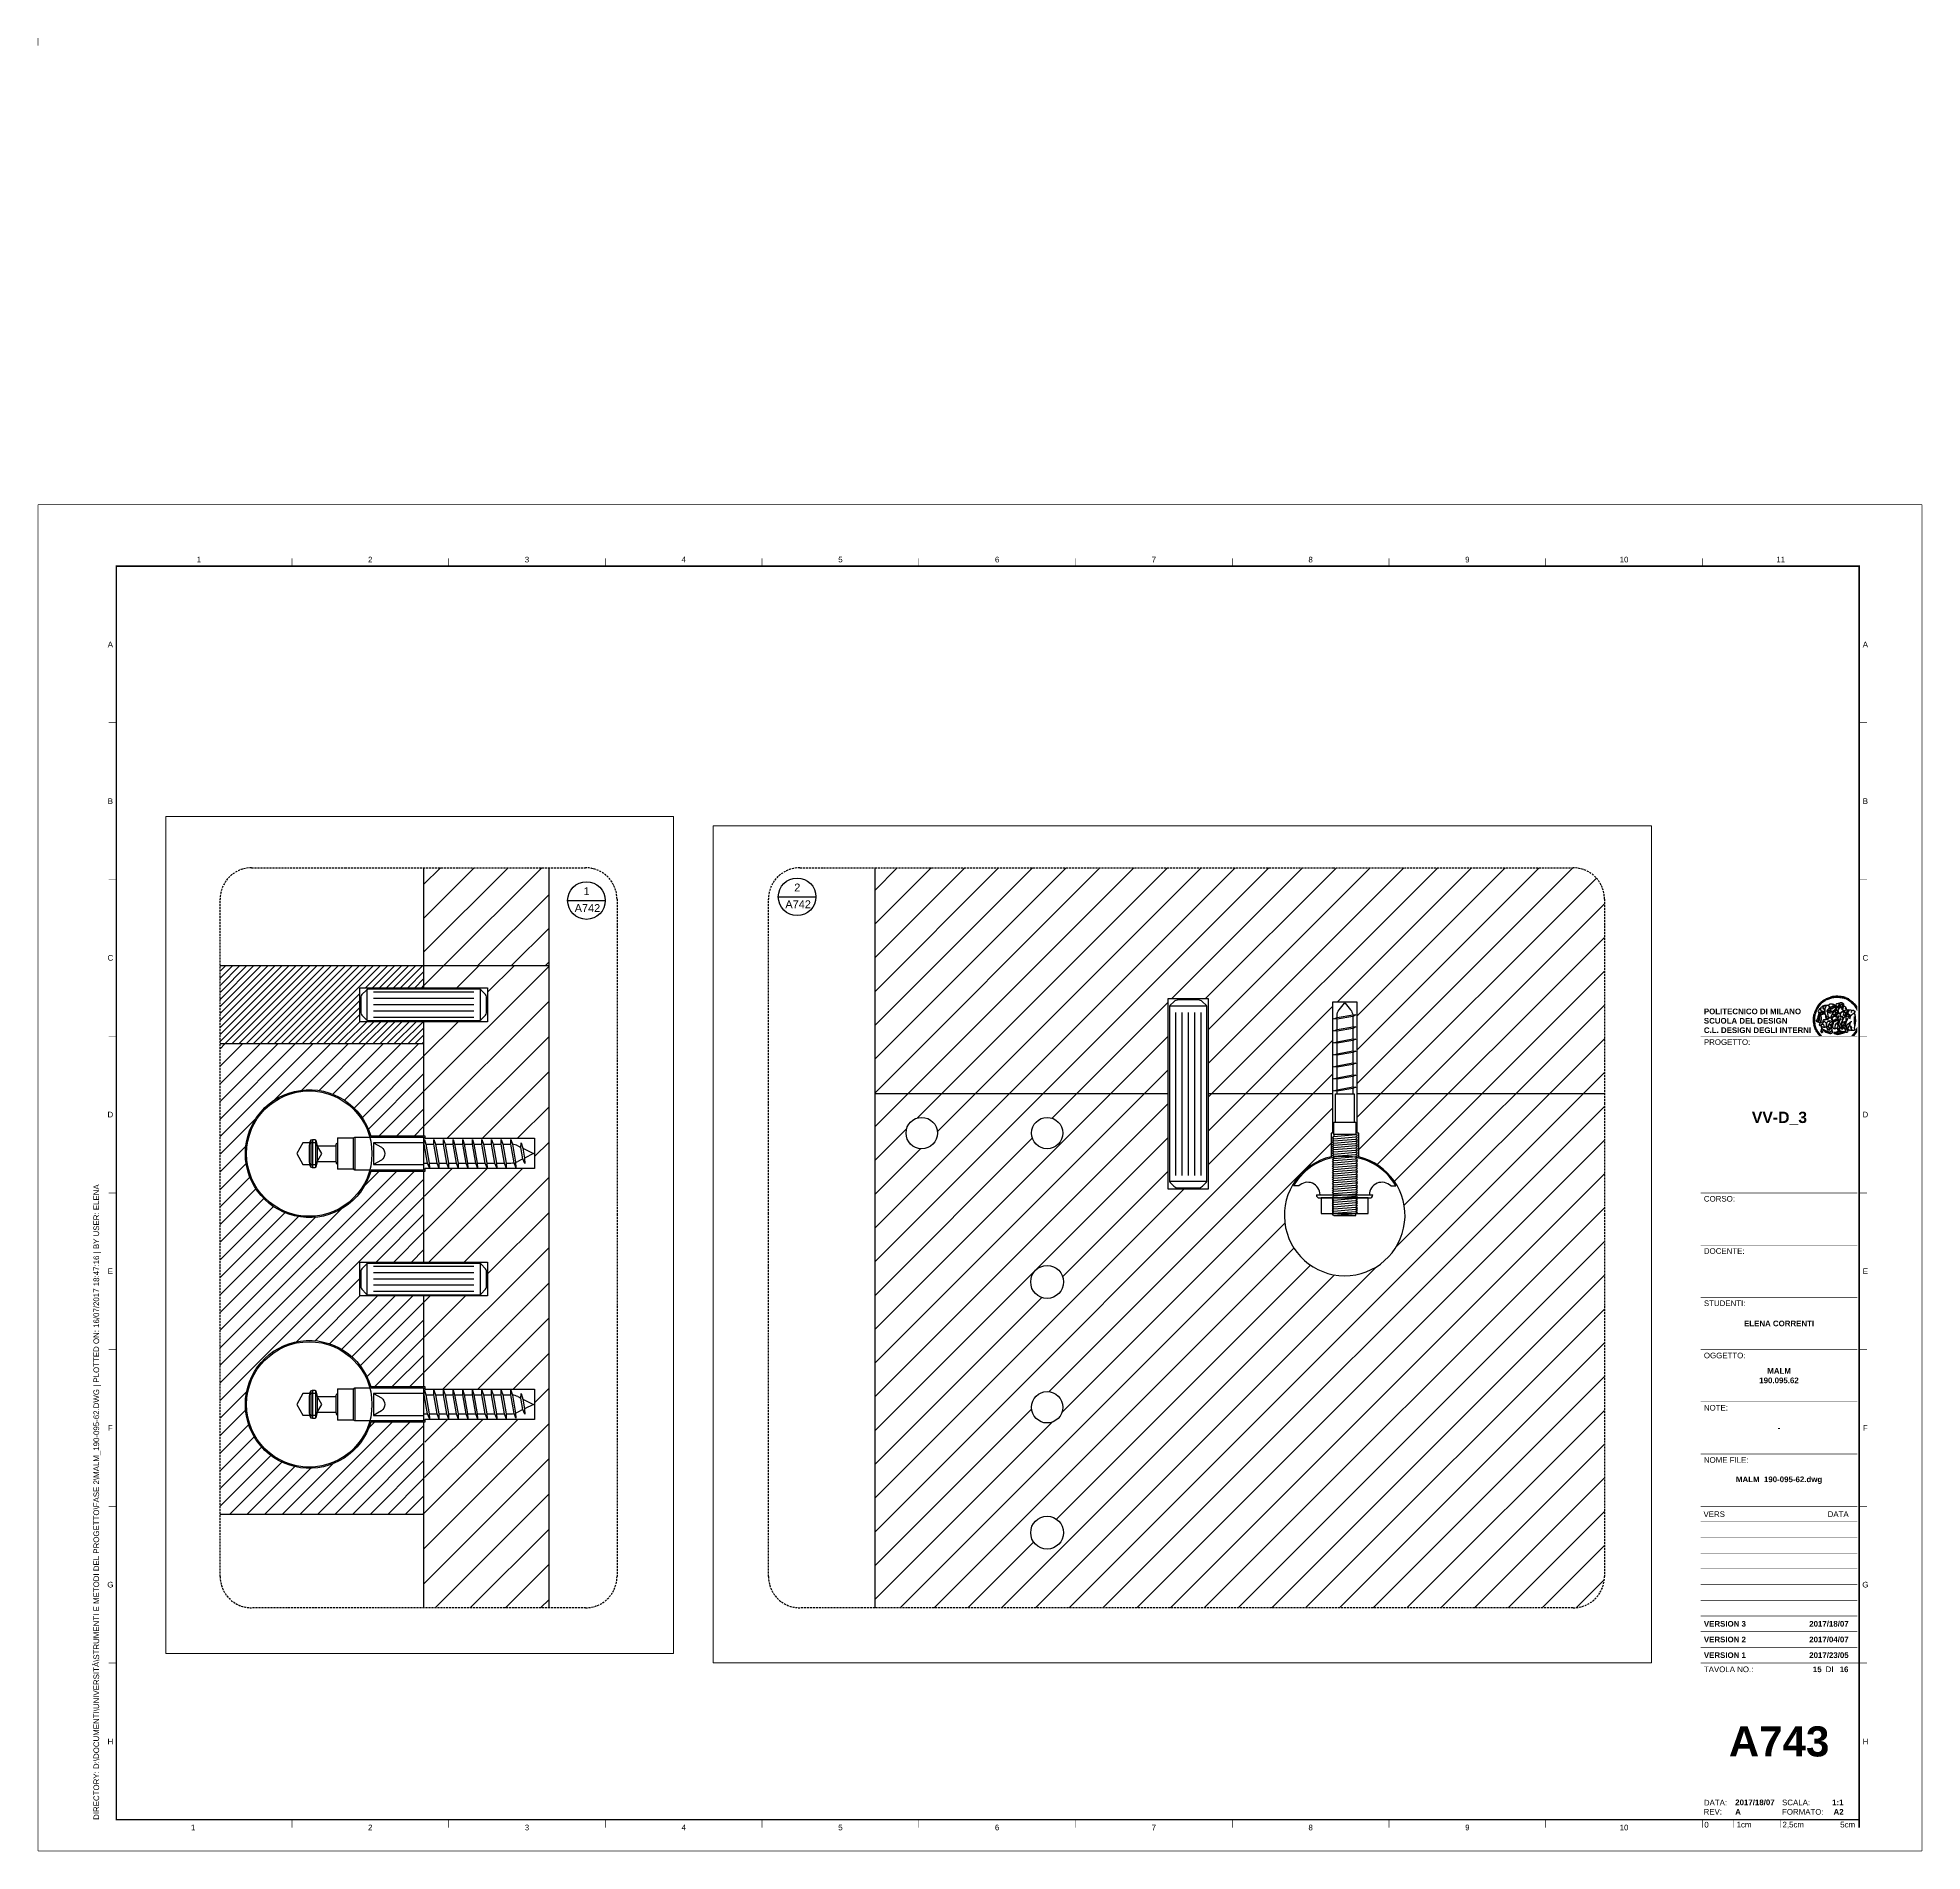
# Paper-space layout 'Layout2' of a CAD drawing. Header units: millimetres. Extents: x -5 to 596, y -1 to 578.
# The model-space entities are those that its viewports show. They can reach past a viewport. Long polylines and large blocks are cut down to what shows.
import ezdxf
from ezdxf.enums import TextEntityAlignment as Align

# ---------------------------------------------------------------- set-up
doc = ezdxf.new("R2010")
doc.units = ezdxf.units.MM
doc.set_wipeout_variables(frame=1)
doc.linetypes.add('TRATTEGGIATA2', pattern=[9.525, 6.35, -3.175])
for name, color, linetype in [('campitura', 252, 'Continuous'), ('G-ANNO-LOGO', 3, 'Continuous'), ('G-ANNO-TEXT', 3, 'Continuous'), ('G-ANNO-TTLB', 3, 'Continuous'), ('SEZ 1', 150, 'Continuous'), ('simboli', 7, 'Continuous'), ('Vano viti', 130, 'Continuous'), ('Viti', 50, 'Continuous'), ('viti dietro', 249, 'Continuous')]:
    doc.layers.add(name, color=color, linetype=linetype)
doc.layers.add('finestre', color=250, linetype='Continuous', plot=False)
doc.layers.add('G-ANNO-NPLT', color=210, linetype='Continuous', plot=False)
doc.styles.add('ARIAL', font='arial.ttf')
doc.styles.add('ARIAL-BOLD', font='')
doc.styles.get("Standard").update_dxf_attribs({"font": 'arial.ttf'})
doc.styles.get('ARIAL-BOLD').set_extended_font_data('Arial', bold=True)

# ---------------------------------------------------------------- blocks, each defined once
blk = doc.blocks.new('A1_GRID_LAYOUT')
at = {"layer": 'G-ANNO-NPLT', "const_width": 0.18}
for points in [[(601.06, 429.62), (0, 429.62)], [(0, 0), (0, 429.62)], [(601.06, 0), (601.06, 429.62)], [(601.06, 0), (0, 0)]]:
    blk.add_lwpolyline(points, dxfattribs=at)
at = {"layer": 'G-ANNO-TTLB', "const_width": 0.18, "flags": 128}
for points in [[(0, 578.5), (0, 576)], [(81, 412.5), (81, 410)], [(131, 412.5), (131, 410)], [(181, 412.5), (181, 410)], [(231, 412.5), (231, 410)], [(281, 412.5), (281, 410)], [(331, 412.5), (331, 410)], [(381, 412.5), (381, 410)], [(431, 412.5), (431, 410)], [(481, 412.5), (481, 410)], [(531, 412.5), (531, 410)], [(25, 360), (22.5, 360)], [(583.5, 360), (581, 360)], [(25, 310), (22.5, 310)], [(583.5, 310), (581, 310)], [(25, 260), (22.5, 260)], [(583.5, 260), (581, 260)], [(25, 210), (22.5, 210)], [(583.5, 210), (581, 210)], [(25, 160), (22.5, 160)], [(583.5, 160), (581, 160)], [(25, 110), (22.5, 110)], [(583.5, 110), (581, 110)], [(583.5, 110), (581, 110)], [(25, 60), (22.5, 60)], [(583.5, 60), (581, 60)], [(583.5, 60), (581, 60)], [(81, 10), (81, 7.5)], [(131, 10), (131, 7.5)], [(181, 10), (181, 7.5)], [(231, 10), (231, 7.5)], [(281, 10), (281, 7.5)], [(331, 10), (331, 7.5)], [(381, 10), (381, 7.5)], [(431, 10), (431, 7.5)], [(481, 10), (481, 7.5)]]:
    blk.add_lwpolyline(points, dxfattribs=at)
at = {"layer": 'G-ANNO-TTLB', "const_width": 0.5, "flags": 128}
blk.add_lwpolyline([(25, 410), (25, 10), (581, 10), (581, 410)], close=True, dxfattribs=at)
at = {"layer": 'G-ANNO-TEXT', "style": 'ARIAL'}
for s, p in [('1', (51.35, 412.07)), ('2', (106, 412.07)), ('3', (156, 412.07)), ('4', (206, 412.07)), ('5', (256, 412.07)), ('6', (306, 412.07)), ('7', (356, 412.07)), ('8', (406, 412.07)), ('9', (456, 412.07)), ('10', (506, 412.07)), ('11', (556, 412.07)), ('A', (23.09, 385)), ('A', (582.98, 385)), ('B', (23.09, 335)), ('B', (582.98, 335)), ('C', (23.09, 285)), ('C', (582.98, 285)), ('D', (23.09, 235)), ('D', (582.98, 235)), ('E', (23.09, 185)), ('E', (582.98, 185)), ('F', (23.09, 135)), ('F', (582.98, 135)), ('G', (23.09, 85)), ('G', (582.98, 85)), ('H', (23.09, 35)), ('H', (582.98, 35)), ('1', (49.49, 7.51)), ('2', (106, 7.51)), ('3', (156, 7.51)), ('4', (206, 7.51)), ('5', (256, 7.51)), ('6', (306, 7.51)), ('7', (356, 7.51)), ('8', (406, 7.51)), ('9', (456, 7.51)), ('10', (506, 7.51))]:
    blk.add_text(s, height=1.8, dxfattribs=at).set_placement(p, align=Align.MIDDLE_CENTER)
at = {"layer": 'G-ANNO-TEXT', "insert": (17.7, 9.95), "char_height": 1.8, "attachment_point": 1, "rotation": 90, "style": 'ARIAL'}
blk.add_mtext_dynamic_manual_height_columns('DIRECTORY: D:\\\\DOCUMENTI\\\\UNIVERSITÀ\\\\STRUMENTI E METODI DEL PROGETTO\\\\FASE 2\\\\MALM_190-095-62.DWG | PLOTTED ON: 16/07/2017 18:47:16 | BY USER: ELENA', width=412.209, gutter_width=9, heights=[0], dxfattribs=at)
blk = doc.blocks.new('logoPolimi')
for p, q in [((-1.41, 1.91), (-1.28, 1.74)), ((-1.32, 1.97), (-1.2, 1.8)), ((-1.22, 2.03), (-1.11, 1.85)), ((-1.13, 2.09), (-1.03, 1.9)), ((-1.03, 2.14), (-0.94, 1.95)), ((-0.93, 2.18), (-0.84, 1.99)), ((-0.83, 2.22), (-0.75, 2.03)), ((-0.72, 2.26), (-0.66, 2.06)), ((-0.61, 2.29), (-0.56, 2.09)), ((-0.51, 2.32), (-0.46, 2.11)), ((-0.4, 2.34), (-0.36, 2.13)), ((-0.29, 2.35), (-0.26, 2.14)), ((-0.18, 2.36), (-0.16, 2.15)), ((-0.07, 2.37), (-0.06, 2.16)), ((0.04, 2.37), (0.04, 2.16)), ((0.15, 2.36), (0.14, 2.16)), ((0.26, 2.36), (0.24, 2.15)), ((0.37, 2.34), (0.34, 2.13)), ((0.48, 2.32), (0.44, 2.12)), ((0.59, 2.3), (0.54, 2.09)), ((0.69, 2.27), (0.63, 2.07)), ((0.8, 2.23), (0.73, 2.03)), ((0.9, 2.19), (0.82, 2)), ((1, 2.15), (0.91, 1.96)), ((1.1, 2.1), (1, 1.91)), ((1.2, 2.04), (1.09, 1.86)), ((1.29, 1.99), (1.18, 1.81)), ((1.38, 1.92), (1.26, 1.75)), ((-2.37, 0.12), (-2.16, 0.11)), ((-2.37, 0.01), (-2.16, 0.01)), ((-2.36, 0.23), (-2.15, 0.21)), ((-2.35, 0.34), (-2.14, 0.31)), ((-2.33, 0.45), (-2.12, 0.41)), ((-2.3, 0.55), (-2.1, 0.51)), ((-2.28, 0.66), (-2.07, 0.6)), ((-2.24, 0.77), (-2.04, 0.7)), ((-2.2, 0.87), (-2.01, 0.79)), ((-2.16, 0.97), (-1.97, 0.89)), ((-2.11, 1.07), (-1.93, 0.98)), ((-2.06, 1.17), (-1.88, 1.07)), ((-2.01, 1.26), (-1.83, 1.15)), ((-1.94, 1.36), (-1.77, 1.24)), ((-1.88, 1.45), (-1.71, 1.32)), ((-1.84, 0.03), (-1.82, 0.35)), ((-1.81, 1.53), (-1.65, 1.4)), ((-1.74, 1.61), (-1.58, 1.47)), ((-1.73, 0.59), (-1.73, 0.59)), ((-1.73, 0.59), (-1.73, 0.59)), ((-1.66, 1.69), (-1.51, 1.54)), ((-1.65, 0.57), (-1.65, 0.57)), ((-1.59, 1.12), (-1.59, 1.12)), ((-1.58, 1.77), (-1.44, 1.61)), ((-1.51, 0.55), (-1.51, 0.55)), ((-1.51, 0.55), (-1.51, 0.55)), ((-1.49, 1.84), (-1.36, 1.68)), ((-1.31, 0.79), (-1.21, 0.75)), ((-1.21, 0.75), (-1.31, 0.79)), ((-1.21, 0.75), (-1.31, 0.79)), ((-1.21, 0.75), (-1.21, 0.75)), ((-1.21, 0.75), (-1.21, 0.75)), ((-1.19, 0.76), (-1.19, 0.76)), ((-1.19, 0.76), (-1.19, 0.76)), ((-1.17, 0.99), (-1.18, 0.99)), ((-1.18, 0.99), (-1.17, 0.99)), ((-1.16, 0.57), (-1.16, 0.57)), ((-1.16, 0.57), (-1.16, 0.57)), ((-1.1, 0.01), (-0.99, 0.06)), ((-0.99, 0.06), (-1.1, 0.01)), ((-0.99, 0.06), (-1.1, 0.01)), ((-0.99, 0.06), (-0.99, 0.06)), ((-0.99, 0.06), (-0.99, 0.06)), ((-0.97, 0.79), (-0.98, 0.79)), ((-0.89, 0.84), (-0.97, 0.79)), ((-0.97, 0.79), (-0.89, 0.84)), ((-0.96, 1.41), (-0.96, 1.41)), ((-0.96, 1.41), (-0.96, 1.41)), ((-0.89, 0.84), (-0.82, 0.87)), ((-0.82, 0.87), (-0.89, 0.84)), ((-0.89, 0.84), (-0.82, 0.87)), ((-0.88, 0.83), (-0.89, 0.84)), ((-0.85, 1.39), (-0.85, 1.39)), ((-0.85, 1.39), (-0.85, 1.39)), ((-0.84, 0.14), (-0.84, 0.14)), ((-0.77, 1.08), (-0.78, 1.08)), ((-0.78, 1.08), (-0.77, 1.08)), ((-0.61, 1.12), (-0.77, 1.08)), ((-0.77, 1.08), (-0.61, 1.12)), ((-0.77, 1.08), (-0.61, 1.12)), ((-0.75, 1.3), (-0.76, 1.29)), ((-0.76, 1.29), (-0.75, 1.3)), ((-0.65, 0.99), (-0.7, 0.96)), ((-0.69, 0.18), (-0.68, 0.18)), ((-0.66, 0.93), (-0.66, 0.93)), ((-0.66, 0.93), (-0.64, 0.93)), ((-0.66, 0.93), (-0.66, 0.93)), ((-0.66, 0.93), (-0.66, 0.93)), ((-0.63, 1.01), (-0.63, 1.01)), ((-0.63, 1.01), (-0.62, 1.01)), ((-0.63, 0.66), (-0.63, 0.66)), ((-0.6, 1.12), (-0.61, 1.12)), ((-0.61, 1.12), (-0.6, 1.12)), ((-0.61, 1.12), (-0.6, 1.12)), ((-0.61, 0.86), (-0.57, 0.85)), ((-0.57, 0.85), (-0.61, 0.86)), ((-0.61, 0.86), (-0.57, 0.85)), ((-0.53, 1.08), (-0.6, 1.12)), ((-0.6, 1.12), (-0.6, 1.11)), ((-0.6, 1.12), (-0.53, 1.08)), ((-0.57, 0.8), (-0.59, 0.8)), ((-0.57, 0.85), (-0.53, 0.84)), ((-0.57, 0.85), (-0.57, 0.85)), ((-0.57, 0.85), (-0.57, 0.85)), ((-0.57, 0.85), (-0.53, 0.84)), ((-0.56, 0.29), (-0.49, 0.48)), ((-0.56, 0.14), (-0.56, 0.29)), ((-0.5, 0.11), (-0.56, 0.14)), ((-0.53, 0.84), (-0.51, 0.84)), ((-0.53, 0.84), (-0.51, 0.84)), ((-0.53, 0.84), (-0.53, 0.84)), ((-0.51, 0.11), (-0.51, 0.11)), ((-0.51, 0.11), (-0.51, 0.11)), ((-0.34, 0.33), (-0.5, 0.11)), ((-0.49, 0.48), (-0.41, 0.55)), ((-0.42, 0.8), (-0.47, 0.79)), ((-0.42, 0.8), (-0.47, 0.79)), ((-0.47, 0.79), (-0.45, 0.76)), ((-0.47, 0.79), (-0.45, 0.76)), ((-0.45, 1.14), (-0.42, 1.11)), ((-0.42, 1.26), (-0.36, 1.22)), ((-0.41, 0.55), (-0.34, 0.49)), ((-0.4, 1.37), (-0.38, 1.38)), ((-0.39, 1.37), (-0.4, 1.37)), ((-0.35, 1.33), (-0.4, 1.37)), ((-0.39, 1.24), (-0.4, 1.23)), ((-0.38, 1.14), (-0.38, 1.14)), ((-0.34, 0.49), (-0.09, 0.48)), ((-0.16, 0.32), (-0.34, 0.33)), ((-0.14, 0.32), (-0.31, 0.34)), ((-0.28, 1.3), (-0.29, 1.3)), ((-0.28, 1.3), (-0.28, 1.3)), ((-0.16, 1.24), (-0.16, 1.25)), ((-0.16, 1.25), (-0.16, 1.25)), ((-0.16, 0.49), (-0.14, 0.64)), ((-0.06, 0.27), (-0.16, 0.32)), ((-0.1, 0.88), (-0.09, 0.87)), ((-0.08, 1.37), (-0.08, 1.38)), ((-0.08, 1.23), (-0.05, 1.21)), ((-0.05, 1.21), (-0.08, 1.23)), ((-0.08, 1.23), (-0.05, 1.21)), ((-0.03, 0.26), (-0.06, 0.27)), ((-0.05, 1.21), (-0.04, 1.21)), ((-0.04, 1.21), (-0.05, 1.21)), ((-0.04, 1.21), (-0.04, 1.21)), ((-0.04, 1.21), (-0.04, 1.21)), ((-0.04, 0.48), (-0.03, 0.26)), ((0.03, 1.15), (0.03, 1.15)), ((0.03, 0.66), (0.03, 0.67)), ((0.07, 0.58), (0.07, 0.57)), ((0.1, 1.18), (0.1, 1.18)), ((0.1, 0.84), (0.1, 0.84)), ((0.13, 1.32), (0.17, 1.19)), ((0.14, 0.71), (0.34, 0.65)), ((0.31, 0.56), (0.17, 0.63)), ((0.27, 1.61), (0.27, 1.61)), ((0.27, 1.61), (0.27, 1.61)), ((0.27, 1.61), (0.27, 1.61)), ((0.29, 1.29), (0.29, 1.29)), ((0.29, 1.29), (0.29, 1.29)), ((0.29, 1.29), (0.29, 1.29)), ((0.29, 1.29), (0.29, 1.29)), ((0.33, 0.49), (0.34, 0.49)), ((0.33, 0.03), (0.35, 0.03)), ((0.33, 0.03), (0.35, 0.03)), ((0.34, 0.65), (0.34, 0.64)), ((0.35, 0.03), (0.57, 0.06)), ((0.35, 0.03), (0.57, 0.06)), ((0.35, 0.03), (0.35, 0.03)), ((0.35, 0.03), (0.35, 0.03)), ((0.38, 1.36), (0.37, 1.35)), ((0.38, 0.34), (0.37, 0.34)), ((0.38, 0.34), (0.38, 0.34)), ((0.43, 0.67), (0.39, 0.64)), ((0.49, 1.05), (0.51, 1.13)), ((0.51, 1.13), (0.49, 1.05)), ((0.49, 1.05), (0.51, 1.13)), ((0.51, 1.31), (0.5, 1.29)), ((0.51, 1.13), (0.52, 1.23)), ((0.52, 1.23), (0.51, 1.23)), ((0.51, 1.23), (0.52, 1.23)), ((0.52, 1.23), (0.51, 1.13)), ((0.51, 1.13), (0.52, 1.23)), ((0.52, 1.24), (0.6, 1.37)), ((0.52, 1.23), (0.6, 1.36)), ((0.6, 1.36), (0.52, 1.23)), ((0.52, 1.23), (0.52, 1.23)), ((0.52, 1.23), (0.52, 1.24)), ((0.52, 1.23), (0.52, 1.23)), ((0.55, 1.07), (0.53, 1.06)), ((0.53, 1.04), (0.53, 1.06)), ((0.53, 1.05), (0.53, 1.04)), ((0.54, 0.3), (0.63, 0.32)), ((0.54, -0.08), (0.61, 0.06)), ((0.61, 0.06), (0.54, -0.08)), ((0.54, -0.08), (0.61, 0.06)), ((0.56, 0.19), (0.59, 0.21)), ((0.57, 1.07), (0.57, 1.07)), ((0.57, 1.07), (0.57, 1.07)), ((0.57, 1.07), (0.57, 1.07)), ((0.57, 1.07), (0.57, 1.07)), ((0.57, 1.07), (0.57, 1.07)), ((0.57, 1.07), (0.57, 1.07)), ((0.57, 1.07), (0.57, 1.07)), ((0.58, 0.3), (0.59, 0.29)), ((0.59, 0.78), (0.59, 0.79)), ((0.59, 0.79), (0.59, 0.79)), ((0.59, 0.79), (0.59, 0.79)), ((0.59, 0.79), (0.59, 0.78)), ((0.61, 0.06), (0.6, 0.07)), ((0.6, 0.07), (0.61, 0.06)), ((0.61, 0.06), (0.61, 0.07)), ((0.62, 0.21), (0.65, 0.22)), ((0.64, 1.37), (0.65, 1.37)), ((0.69, 0.86), (0.68, 0.86)), ((0.68, 0.86), (0.69, 0.86)), ((0.68, 0.76), (0.68, 0.76)), ((0.76, 0.26), (0.76, 0.26)), ((0.82, 0.35), (0.84, 0.36)), ((0.82, 0.35), (0.82, 0.35)), ((0.84, 0.36), (0.84, 0.37)), ((0.85, 0.34), (1.05, 0.35)), ((0.93, 1.05), (0.93, 1.05)), ((0.93, 1.05), (0.93, 1.05)), ((0.93, 1.05), (0.93, 1.04)), ((0.93, 1.05), (0.93, 1.05)), ((0.97, 0.66), (0.96, 0.66)), ((1.01, 0.97), (0.98, 0.96)), ((1.17, 0.96), (1.17, 0.95)), ((1.17, 0.95), (1.17, 0.95)), ((1.34, 0.37), (1.26, 0.04)), ((1.27, 0.37), (1.27, 0.38)), ((1.28, 0.95), (1.28, 0.95)), ((1.47, 1.86), (1.34, 1.69)), ((1.37, 0.73), (1.46, 0.81)), ((1.41, 0.4), (1.41, 0.41)), ((1.56, 1.79), (1.42, 1.63)), ((1.64, 1.71), (1.49, 1.56)), ((1.49, 0.9), (1.57, 0.92)), ((1.72, 1.63), (1.56, 1.49)), ((1.67, 0.6), (1.57, 0.53)), ((1.79, 1.55), (1.63, 1.41)), ((1.86, 1.47), (1.7, 1.34)), ((1.93, 1.38), (1.76, 1.26)), ((1.99, 1.29), (1.81, 1.17)), ((2.05, 1.19), (1.87, 1.09)), ((2.1, 1.1), (1.92, 1)), ((2.15, 1), (1.96, 0.91)), ((2.19, 0.9), (2, 0.82)), ((2.23, 0.79), (2.04, 0.72)), ((2.27, 0.69), (2.07, 0.63)), ((2.3, 0.58), (2.09, 0.53)), ((2.32, 0.47), (2.12, 0.43)), ((2.34, 0.37), (2.13, 0.33)), ((2.36, 0.26), (2.15, 0.23)), ((2.37, 0.15), (2.16, 0.13)), ((2.37, 0.04), (2.16, 0.03)), ((-2.37, -0.1), (-2.16, -0.09)), ((-2.36, -0.21), (-2.15, -0.19)), ((-2.35, -0.32), (-2.14, -0.29)), ((-2.33, -0.43), (-2.12, -0.39)), ((-2.31, -0.54), (-2.1, -0.49)), ((-2.28, -0.65), (-2.08, -0.59)), ((-2.25, -0.75), (-2.05, -0.69)), ((-2.21, -0.86), (-2.02, -0.78)), ((-2.17, -0.96), (-1.98, -0.87)), ((-2.12, -1.06), (-1.93, -0.96)), ((-2.07, -1.16), (-1.89, -1.05)), ((-2.04, -0.15), (-1.97, -0.2)), ((-2.01, -1.25), (-1.84, -1.14)), ((-1.95, -1.34), (-1.78, -1.22)), ((-1.89, -1.43), (-1.72, -1.31)), ((-1.82, -1.52), (-1.66, -1.38)), ((-1.75, -1.6), (-1.59, -1.46)), ((-1.67, -1.68), (-1.52, -1.53)), ((-1.58, -0.12), (-1.6, -0.18)), ((-1.6, -0.18), (-1.58, -0.28)), ((-1.57, -0.54), (-1.59, -0.54)), ((-1.59, -0.54), (-1.59, -0.54)), ((-1.59, -1.76), (-1.45, -1.6)), ((-1.56, -0.32), (-1.56, -0.31)), ((-1.56, -0.31), (-1.56, -0.31)), ((-1.53, -0.65), (-1.53, -0.65)), ((-1.53, -0.65), (-1.53, -0.65)), ((-1.51, -1.83), (-1.37, -1.67)), ((-1.48, -0.86), (-1.48, -0.85)), ((-1.42, -0.37), (-1.42, -0.37)), ((-1.42, -1.9), (-1.29, -1.73)), ((-1.38, -0.46), (-1.38, -0.46)), ((-1.33, -1.96), (-1.21, -1.79)), ((-1.31, -0.24), (-1.31, -0.23)), ((-1.31, -0.23), (-1.31, -0.24)), ((-1.24, -2.02), (-1.13, -1.84)), ((-1.23, -0.19), (-1.23, -0.19)), ((-1.23, -0.19), (-1.23, -0.19)), ((-1.23, -0.19), (-1.23, -0.19)), ((-1.23, -0.19), (-1.23, -0.19)), ((-1.01, -0.39), (-1.02, -0.39)), ((-1.02, -0.39), (-1.01, -0.39)), ((-1.02, -0.7), (-1.02, -0.7)), ((-1.02, -0.7), (-1.02, -0.7)), ((-1.02, -0.7), (-1.02, -0.7)), ((-0.79, -0.51), (-0.83, -0.58)), ((-0.83, -0.58), (-0.79, -0.51)), ((-0.83, -0.58), (-0.79, -0.51)), ((-0.78, -1.05), (-0.83, -0.94)), ((-0.83, -0.94), (-0.78, -1.05)), ((-0.83, -0.94), (-0.83, -0.94)), ((-0.83, -0.94), (-0.78, -1.05)), ((-0.82, -1.23), (-0.82, -1.23)), ((-0.82, -1.23), (-0.77, -1.23)), ((-0.77, -1.23), (-0.82, -1.23)), ((-0.82, -1.23), (-0.82, -1.23)), ((-0.77, -1.23), (-0.82, -1.23)), ((-0.75, -0.96), (-0.8, -0.89)), ((-0.8, -0.89), (-0.79, -0.92)), ((-0.79, -0.92), (-0.8, -0.89)), ((-0.8, -0.89), (-0.75, -0.96)), ((-0.79, -0.92), (-0.8, -0.89)), ((-0.8, -0.89), (-0.8, -0.89)), ((-0.8, -0.89), (-0.75, -0.96)), ((-0.79, -0.92), (-0.78, -0.95)), ((-0.78, -0.95), (-0.79, -0.92)), ((-0.78, -0.95), (-0.79, -0.92)), ((-0.77, -0.49), (-0.78, -0.48)), ((-0.78, -0.48), (-0.77, -0.49)), ((-0.78, -0.95), (-0.76, -1)), ((-0.76, -1), (-0.78, -0.95)), ((-0.76, -1), (-0.78, -0.95)), ((-0.71, -0.89), (-0.75, -0.87)), ((-0.75, -0.87), (-0.71, -0.89)), ((-0.75, -0.87), (-0.71, -0.89)), ((-0.72, -1.01), (-0.75, -0.96)), ((-0.75, -0.96), (-0.72, -1.01)), ((-0.75, -0.96), (-0.72, -1.01)), ((-0.64, -0.93), (-0.71, -0.89)), ((-0.71, -0.89), (-0.64, -0.93)), ((-0.71, -0.89), (-0.64, -0.93)), ((-0.66, -0.53), (-0.66, -0.53)), ((-0.66, -0.53), (-0.66, -0.53)), ((-0.66, -0.53), (-0.66, -0.53)), ((-0.39, -0.81), (-0.51, -0.69)), ((-0.51, -1.04), (-0.5, -1.04)), ((-0.48, -0.42), (-0.48, -0.42)), ((-0.48, -0.42), (-0.48, -0.42)), ((-0.48, -0.42), (-0.48, -0.42)), ((-0.41, -0.51), (-0.41, -0.51)), ((-0.38, -0.05), (-0.39, -0.12)), ((-0.39, -0.12), (-0.37, -0.1)), ((-0.35, -0.14), (-0.37, -0.08)), ((-0.37, -0.09), (-0.37, -0.09)), ((-0.33, -0.12), (-0.35, -0.14)), ((-0.32, -0.14), (-0.35, -0.14)), ((-0.35, -0.18), (-0.34, -0.22)), ((-0.34, -0.08), (-0.29, -0.16)), ((-0.34, -0.22), (-0.34, -0.22)), ((-0.27, -0.17), (-0.32, -0.14)), ((-0.25, -0.91), (-0.26, -0.9)), ((-0.26, -1.29), (0.1, -1.2)), ((0.1, -1.2), (-0.26, -1.29)), ((0.08, -1.4), (-0.26, -1.29)), ((-0.26, -1.29), (0.08, -1.4)), ((-0.26, -1.38), (-0.26, -1.29)), ((-0.26, -1.29), (-0.26, -1.29)), ((-0.26, -1.29), (-0.26, -1.38)), ((-0.26, -1.29), (0.08, -1.4)), ((-0.26, -1.29), (-0.26, -1.29)), ((0.08, -1.49), (-0.26, -1.38)), ((-0.26, -1.38), (0.09, -1.49)), ((-0.14, -0.15), (-0.16, -0.13)), ((-0.11, -0.04), (-0.12, -0.05)), ((-0.04, -0.41), (-0.01, -0.44)), ((-0.01, -0.44), (-0.04, -0.41)), ((-0.04, -0.41), (-0.01, -0.44)), ((0.07, -0.84), (0.07, -0.84)), ((0.07, -0.84), (0.07, -0.84)), ((0.1, -1.2), (0.08, -1.32)), ((0.08, -1.32), (0.13, -1.2)), ((0.08, -1.4), (0.72, -1.22)), ((0.72, -1.22), (0.08, -1.4)), ((0.08, -1.4), (0.72, -1.22)), ((0.72, -1.31), (0.08, -1.49)), ((0.08, -1.44), (0.08, -1.4)), ((0.08, -1.4), (0.08, -1.44)), ((0.08, -1.4), (0.08, -1.49)), ((0.08, -1.49), (0.08, -1.44)), ((0.08, -1.44), (0.08, -1.44)), ((0.08, -1.44), (0.08, -1.45)), ((0.08, -1.45), (0.08, -1.46)), ((0.08, -1.46), (0.08, -1.49)), ((0.1, -1.01), (0.09, -0.86)), ((0.1, -1.01), (0.09, -0.86)), ((0.09, -1.49), (0.72, -1.31)), ((0.1, -1.2), (0.12, -1.04)), ((0.12, -1.04), (0.1, -1.2)), ((0.13, -1.2), (0.1, -1.2)), ((0.1, -1.2), (0.13, -1.2)), ((0.13, -1.2), (0.1, -1.2)), ((0.1, -1.2), (0.1, -1.2)), ((0.11, -0.44), (0.11, -0.44)), ((0.11, -0.44), (0.11, -0.44)), ((0.12, -0.21), (0.12, -0.21)), ((0.12, -0.21), (0.12, -0.21)), ((0.12, -0.21), (0.12, -0.21)), ((0.12, -0.21), (0.12, -0.21)), ((0.12, -0.21), (0.12, -0.21)), ((0.12, -0.21), (0.12, -0.21)), ((0.12, -0.21), (0.12, -0.21)), ((0.12, -0.21), (0.12, -0.21)), ((0.12, -0.21), (0.12, -0.21)), ((0.12, -0.21), (0.12, -0.21)), ((0.12, -0.21), (0.12, -0.21)), ((0.12, -0.21), (0.12, -0.21)), ((0.12, -0.21), (0.12, -0.21)), ((0.12, -0.56), (0.14, -0.53)), ((0.14, -0.53), (0.12, -0.56)), ((0.12, -0.56), (0.14, -0.53)), ((0.12, -1.04), (0.12, -1.04)), ((0.12, -1.04), (0.12, -1.04)), ((0.12, -1.04), (0.12, -1.04)), ((0.21, -0.99), (0.13, -1.2)), ((0.13, -1.2), (0.21, -0.99)), ((0.36, -1.14), (0.13, -1.2)), ((0.13, -1.2), (0.26, -1.17)), ((0.14, -0.53), (0.16, -0.49)), ((0.16, -0.49), (0.14, -0.53)), ((0.14, -0.53), (0.16, -0.49)), ((0.16, -0.49), (0.16, -0.49)), ((0.16, -0.49), (0.16, -0.49)), ((0.28, -1.19), (0.21, -0.99)), ((0.21, -0.99), (0.31, -1.27)), ((0.24, -0.17), (0.24, -0.16)), ((0.24, -0.16), (0.24, -0.17)), ((0.25, -0.84), (0.25, -0.88)), ((0.25, -0.88), (0.25, -0.84)), ((0.25, -0.88), (0.25, -0.84)), ((0.25, -0.88), (0.29, -1.17)), ((0.26, -0.88), (0.25, -0.88)), ((0.31, -1.27), (0.25, -0.88)), ((0.26, -1.17), (0.28, -1.16)), ((0.28, -1.16), (0.36, -1.14)), ((0.29, -1.17), (0.28, -1.19)), ((0.36, -1.14), (0.72, -1.22)), ((0.72, -1.22), (0.36, -1.14)), ((0.49, -0.31), (0.49, -0.31)), ((0.49, -0.31), (0.49, -0.31)), ((0.5, -0.27), (0.5, -0.27)), ((0.51, -0.27), (0.51, -0.27)), ((0.72, -0.81), (0.75, -0.89)), ((0.72, -1.22), (0.72, -1.31)), ((0.72, -1.31), (0.72, -1.22)), ((0.74, -0.23), (0.74, -0.23)), ((0.74, -0.23), (0.75, -0.24)), ((0.75, -0.23), (0.75, -0.23)), ((0.86, -0.25), (0.82, -0.34)), ((0.87, -0.22), (0.86, -0.23)), ((0.87, -0.22), (0.86, -0.25)), ((0.96, -0.58), (0.96, -0.57)), ((1.05, -1.05), (1.04, -1.05)), ((1.28, -2), (1.17, -1.82)), ((1.37, -1.93), (1.25, -1.76)), ((1.31, -0.27), (1.3, -0.26)), ((1.3, -0.26), (1.3, -0.26)), ((1.3, -0.26), (1.3, -0.26)), ((1.3, -0.26), (1.31, -0.27)), ((1.3, -0.26), (1.3, -0.26)), ((1.46, -1.87), (1.33, -1.7)), ((1.54, -1.8), (1.41, -1.64)), ((1.63, -1.72), (1.48, -1.57)), ((1.71, -1.65), (1.55, -1.5)), ((1.78, -1.57), (1.62, -1.43)), ((1.85, -1.48), (1.69, -1.35)), ((1.92, -1.39), (1.75, -1.27)), ((1.98, -1.3), (1.81, -1.19)), ((2.04, -1.21), (1.86, -1.1)), ((2.09, -1.11), (1.91, -1.01)), ((2.14, -1.01), (1.95, -0.92)), ((2.19, -0.91), (1.99, -0.83)), ((2.23, -0.81), (2.03, -0.74)), ((2.26, -0.7), (2.06, -0.64)), ((2.29, -0.6), (2.09, -0.55)), ((2.32, -0.49), (2.11, -0.45)), ((2.34, -0.38), (2.13, -0.35)), ((2.35, -0.27), (2.15, -0.25)), ((2.37, -0.08), (2.16, -0.07)), ((2.36, -0.16), (2.16, -0.15)), ((-1.14, -2.08), (-1.04, -1.89)), ((-1.04, -2.13), (-0.95, -1.94)), ((-0.94, -2.18), (-0.86, -1.98)), ((-0.84, -2.22), (-0.77, -2.02)), ((-0.74, -2.25), (-0.67, -2.05)), ((-0.63, -2.29), (-0.57, -2.08)), ((-0.52, -2.31), (-0.48, -2.11)), ((-0.42, -2.33), (-0.38, -2.13)), ((-0.31, -2.35), (-0.28, -2.14)), ((-0.2, -2.36), (-0.18, -2.15)), ((-0.09, -2.37), (-0.08, -2.16)), ((0.03, -2.37), (0.02, -2.16)), ((0.14, -2.37), (0.12, -2.16)), ((0.25, -2.36), (0.22, -2.15)), ((0.35, -2.34), (0.32, -2.14)), ((0.46, -2.32), (0.42, -2.12)), ((0.57, -2.3), (0.52, -2.1)), ((0.68, -2.27), (0.62, -2.07)), ((0.78, -2.24), (0.71, -2.04)), ((0.89, -2.2), (0.81, -2)), ((0.99, -2.15), (0.9, -1.96)), ((1.09, -2.11), (0.99, -1.92)), ((1.19, -2.05), (1.08, -1.87))]:
    blk.add_line(p, q)
for points in [[(-1.9, 0.12), (-1.94, 0.02), (-2.05, -0.09), (-2.05, -0.09)], [(-1.86, 0.38), (-1.86, 0.38), (-1.87, 0.19), (-1.9, 0.12)], [(-1.76, 0.6), (-1.76, 0.6), (-1.84, 0.57), (-1.86, 0.38)], [(-1.86, -0.04), (-1.84, 0.02), (-1.84, 0.03), (-1.84, 0.03)], [(-1.82, 0.78), (-1.83, 0.8), (-1.85, 0.86), (-1.83, 0.88)], [(-1.82, 0.78), (-1.83, 0.8), (-1.85, 0.86), (-1.83, 0.88)], [(-1.83, 0.88), (-1.81, 0.9), (-1.76, 0.96), (-1.76, 0.96)], [(-1.83, 0.88), (-1.81, 0.9), (-1.76, 0.96), (-1.76, 0.96)], [(-1.76, 0.6), (-1.83, 0.7), (-1.78, 0.74), (-1.78, 0.74)], [(-1.78, 0.74), (-1.79, 0.74), (-1.83, 0.7), (-1.76, 0.6)], [(-1.78, 0.74), (-1.8, 0.76), (-1.81, 0.78), (-1.82, 0.78)], [(-1.78, 0.74), (-1.8, 0.76), (-1.81, 0.78), (-1.82, 0.78)], [(-1.82, 0.35), (-1.81, 0.5), (-1.73, 0.59), (-1.73, 0.59)], [(-1.82, -0.19), (-1.73, -0.07), (-1.75, 0.14), (-1.75, 0.3)], [(-1.75, 0.33), (-1.75, 0.17), (-1.73, -0.05), (-1.8, -0.17)], [(-1.78, 0.74), (-1.75, 0.72), (-1.72, 0.69), (-1.68, 0.7)], [(-1.68, 0.7), (-1.72, 0.69), (-1.75, 0.72), (-1.78, 0.74)], [(-1.68, 0.7), (-1.72, 0.69), (-1.75, 0.72), (-1.78, 0.74)], [(-1.78, 0.74), (-1.78, 0.74), (-1.78, 0.74), (-1.78, 0.74)], [(-1.76, 0.96), (-1.68, 1.1), (-1.59, 1.12), (-1.59, 1.12)], [(-1.76, 0.96), (-1.68, 1.1), (-1.6, 1.12), (-1.6, 1.12)], [(-1.73, 0.59), (-1.74, 0.59), (-1.75, 0.6), (-1.76, 0.6)], [(-1.73, 0.59), (-1.74, 0.59), (-1.75, 0.6), (-1.76, 0.6)], [(-1.75, 0.3), (-1.76, 0.47), (-1.65, 0.57), (-1.65, 0.57)], [(-1.65, 0.57), (-1.65, 0.57), (-1.76, 0.5), (-1.75, 0.33)], [(-1.65, 0.57), (-1.68, 0.58), (-1.7, 0.58), (-1.73, 0.59)], [(-1.65, 0.57), (-1.68, 0.58), (-1.7, 0.58), (-1.73, 0.59)], [(-1.5, 0.71), (-1.53, 0.74), (-1.61, 0.71), (-1.68, 0.7)], [(-1.68, 0.7), (-1.61, 0.71), (-1.53, 0.73), (-1.5, 0.71)], [(-1.5, 0.71), (-1.53, 0.73), (-1.61, 0.71), (-1.68, 0.7)], [(-1.51, 0.55), (-1.56, 0.56), (-1.61, 0.56), (-1.65, 0.57)], [(-1.65, 0.57), (-1.61, 0.56), (-1.56, 0.56), (-1.51, 0.55)], [(-1.51, 0.55), (-1.56, 0.56), (-1.61, 0.56), (-1.65, 0.57)], [(-1.59, 1.12), (-1.6, 1.06), (-1.61, 0.99), (-1.61, 0.97)], [(-1.61, 0.97), (-1.61, 0.99), (-1.6, 1.06), (-1.59, 1.12)], [(-1.61, 0.97), (-1.61, 0.99), (-1.6, 1.06), (-1.59, 1.12)], [(-1.61, 0.97), (-1.61, 0.95), (-1.56, 0.88), (-1.54, 0.87)], [(-1.54, 0.87), (-1.56, 0.88), (-1.61, 0.95), (-1.61, 0.97)], [(-1.54, 0.87), (-1.56, 0.88), (-1.61, 0.96), (-1.61, 0.97)], [(-1.59, 1.12), (-1.59, 1.13), (-1.59, 1.15), (-1.58, 1.16)], [(-1.59, 1.12), (-1.59, 1.13), (-1.59, 1.15), (-1.58, 1.16)], [(-1.58, 1.16), (-1.57, 1.21), (-1.52, 1.23), (-1.49, 1.25)], [(-1.58, 1.16), (-1.57, 1.21), (-1.52, 1.23), (-1.49, 1.25)], [(-1.58, 0.36), (-1.58, 0.48), (-1.51, 0.55), (-1.51, 0.55)], [(-1.51, 0.55), (-1.51, 0.55), (-1.58, 0.48), (-1.58, 0.36)], [(-1.51, 0.55), (-1.51, 0.55), (-1.58, 0.48), (-1.58, 0.36)], [(-1.55, 0.04), (-1.55, 0.08), (-1.58, 0.25), (-1.58, 0.36)], [(-1.58, 0.36), (-1.58, 0.25), (-1.55, 0.08), (-1.55, 0.04)], [(-1.58, 0.36), (-1.58, 0.25), (-1.55, 0.08), (-1.55, 0.04)], [(-1.58, -0.12), (-1.57, -0.06), (-1.55, 0.02), (-1.55, 0.04)], [(-1.55, 0.04), (-1.55, 0.02), (-1.57, -0.06), (-1.58, -0.12)], [(-1.55, 0.04), (-1.55, 0.02), (-1.56, -0.04), (-1.57, -0.1)], [(-1.54, 0.87), (-1.52, 0.85), (-1.47, 0.83), (-1.44, 0.83)], [(-1.44, 0.83), (-1.47, 0.83), (-1.52, 0.85), (-1.54, 0.87)], [(-1.45, 0.83), (-1.47, 0.83), (-1.52, 0.85), (-1.54, 0.87)], [(-1.51, 0.55), (-1.33, 0.54), (-1.16, 0.57), (-1.16, 0.57)], [(-1.16, 0.57), (-1.16, 0.57), (-1.33, 0.54), (-1.51, 0.55)], [(-1.16, 0.57), (-1.16, 0.57), (-1.33, 0.54), (-1.51, 0.55)], [(-1.5, 0.71), (-1.46, 0.68), (-1.4, 0.62), (-1.33, 0.66)], [(-1.33, 0.66), (-1.4, 0.62), (-1.46, 0.68), (-1.5, 0.71)], [(-1.33, 0.66), (-1.4, 0.62), (-1.46, 0.68), (-1.5, 0.71)], [(-1.49, 1.25), (-1.46, 1.26), (-1.42, 1.33), (-1.39, 1.36)], [(-1.49, 1.25), (-1.46, 1.27), (-1.43, 1.34), (-1.39, 1.36)], [(-1.31, 0.79), (-1.33, 0.79), (-1.42, 0.83), (-1.45, 0.83)], [(-1.44, 0.83), (-1.42, 0.83), (-1.33, 0.79), (-1.31, 0.79)], [(-1.31, 0.79), (-1.33, 0.79), (-1.42, 0.83), (-1.44, 0.83)], [(-1.35, 1.1), (-1.4, 1.17), (-1.36, 1.23), (-1.29, 1.31)], [(-1.29, 1.31), (-1.36, 1.23), (-1.4, 1.17), (-1.35, 1.1)], [(-1.35, 1.1), (-1.4, 1.17), (-1.36, 1.23), (-1.29, 1.31)], [(-1.39, 1.36), (-1.35, 1.38), (-1.26, 1.4), (-1.19, 1.41)], [(-1.39, 1.36), (-1.35, 1.38), (-1.26, 1.4), (-1.19, 1.41)], [(-1.18, 0.99), (-1.24, 0.97), (-1.3, 1.03), (-1.35, 1.1)], [(-1.35, 1.1), (-1.3, 1.03), (-1.24, 0.97), (-1.18, 0.99)], [(-1.18, 1), (-1.24, 0.97), (-1.3, 1.03), (-1.35, 1.1)], [(-1.33, 0.66), (-1.28, 0.7), (-1.23, 0.73), (-1.21, 0.75)], [(-1.21, 0.75), (-1.23, 0.73), (-1.28, 0.7), (-1.33, 0.66)], [(-1.21, 0.75), (-1.23, 0.73), (-1.28, 0.7), (-1.33, 0.66)], [(-1.29, 1.31), (-1.22, 1.39), (-1.01, 1.41), (-0.96, 1.41)], [(-0.96, 1.41), (-1.01, 1.41), (-1.22, 1.39), (-1.29, 1.31)], [(-1.29, 1.31), (-1.22, 1.39), (-1.01, 1.41), (-0.96, 1.41)], [(-1.24, -0.02), (-1.21, -0.01), (-1.1, 0.01), (-1.1, 0.01)], [(-1.1, 0.01), (-1.1, 0.01), (-1.21, -0.01), (-1.24, -0.02)], [(-1.1, 0.01), (-1.1, 0.01), (-1.21, -0.01), (-1.24, -0.02)], [(-1.21, 0.75), (-1.2, 0.75), (-1.19, 0.76), (-1.19, 0.76)], [(-1.19, 0.76), (-1.19, 0.76), (-1.2, 0.75), (-1.21, 0.75)], [(-1.19, 0.76), (-1.19, 0.76), (-1.2, 0.76), (-1.21, 0.75)], [(-1.19, 1.41), (-1.11, 1.43), (-0.97, 1.41), (-0.97, 1.41)], [(-1.19, 1.41), (-1.12, 1.43), (-0.98, 1.41), (-0.98, 1.41)], [(-1.19, 0.76), (-1.19, 0.77), (-1.18, 0.78), (-1.18, 0.79)], [(-1.18, 0.79), (-1.18, 0.78), (-1.19, 0.77), (-1.19, 0.76)], [(-1.19, 0.76), (-1.19, 0.77), (-1.19, 0.78), (-1.18, 0.79)], [(-1.18, 0.68), (-1.18, 0.68), (-1.19, 0.71), (-1.19, 0.76)], [(-1.19, 0.76), (-1.19, 0.71), (-1.18, 0.68), (-1.18, 0.68)], [(-1.18, 0.68), (-1.18, 0.68), (-1.19, 0.71), (-1.19, 0.76)], [(-1.18, 0.97), (-1.18, 0.97), (-1.18, 0.98), (-1.17, 0.99)], [(-1.17, 0.99), (-1.18, 0.98), (-1.18, 0.97), (-1.18, 0.97)], [(-1.18, 0.97), (-1.18, 0.97), (-1.18, 0.98), (-1.17, 0.99)], [(-1.18, 0.79), (-1.17, 0.86), (-1.18, 0.95), (-1.18, 0.97)], [(-1.18, 0.97), (-1.18, 0.95), (-1.17, 0.86), (-1.18, 0.79)], [(-1.18, 0.79), (-1.17, 0.86), (-1.18, 0.95), (-1.18, 0.97)], [(-1.16, 0.57), (-1.17, 0.6), (-1.18, 0.64), (-1.18, 0.68)], [(-1.18, 0.68), (-1.18, 0.64), (-1.17, 0.6), (-1.16, 0.57)], [(-1.16, 0.57), (-1.17, 0.6), (-1.18, 0.64), (-1.18, 0.68)], [(-1.17, 0.99), (-1.17, 1.03), (-1.16, 1.09), (-1.14, 1.13)], [(-1.09, 0.42), (-1.1, 0.44), (-1.14, 0.48), (-1.16, 0.57)], [(-1.16, 0.57), (-1.14, 0.48), (-1.1, 0.44), (-1.09, 0.42)], [(-1.09, 0.42), (-1.1, 0.44), (-1.14, 0.48), (-1.16, 0.57)], [(-1.14, 1.13), (-1.12, 1.18), (-1.05, 1.31), (-1.05, 1.31)], [(-1.12, 0.46), (-1.12, 0.46), (-1.13, 0.38), (-1.11, 0.26)], [(-1.11, 0.26), (-1.08, 0.14), (-1.05, 0.03), (-1.05, 0.03)], [(-1.02, 0.32), (-1.02, 0.32), (-1.08, 0.4), (-1.09, 0.42)], [(-1.09, 0.42), (-1.08, 0.4), (-1.02, 0.32), (-1.02, 0.32)], [(-1.02, 0.32), (-1.02, 0.32), (-1.08, 0.4), (-1.09, 0.42)], [(-0.98, 0.2), (-0.98, 0.21), (-1.02, 0.32), (-1.02, 0.32)], [(-1.02, 0.32), (-1.02, 0.32), (-0.98, 0.21), (-0.98, 0.2)], [(-0.98, 0.2), (-0.98, 0.21), (-1.02, 0.32), (-1.02, 0.32)], [(-1.01, 0.12), (-1, 0.16), (-0.98, 0.19), (-0.98, 0.2)], [(-0.98, 0.2), (-0.98, 0.19), (-1, 0.16), (-1.01, 0.12)], [(-1.01, 0.12), (-1, 0.16), (-0.98, 0.19), (-0.98, 0.2)], [(-0.99, 0.06), (-1, 0.07), (-1.01, 0.1), (-1.01, 0.12)], [(-1.01, 0.12), (-1.01, 0.1), (-1, 0.07), (-0.99, 0.06)], [(-0.99, 0.06), (-1, 0.07), (-1.01, 0.1), (-1.01, 0.12)], [(-0.99, 0.06), (-0.99, 0.06), (-0.99, 0.06), (-0.98, 0.05)], [(-0.98, 0.05), (-0.99, 0.06), (-0.99, 0.06), (-0.99, 0.06)], [(-0.99, 0.05), (-0.99, 0.06), (-0.99, 0.06), (-0.99, 0.06)], [(-0.95, 0.02), (-0.96, 0.03), (-0.97, 0.04), (-0.99, 0.05)], [(-0.98, 1.41), (-0.98, 1.41), (-0.97, 1.41), (-0.96, 1.41)], [(-0.98, 0.81), (-0.94, 0.85), (-0.92, 0.93), (-0.91, 0.97)], [(-0.91, 0.97), (-0.92, 0.93), (-0.94, 0.85), (-0.98, 0.81)], [(-0.91, 0.97), (-0.92, 0.93), (-0.94, 0.85), (-0.98, 0.81)], [(-0.98, 0.79), (-0.98, 0.81), (-0.98, 0.81), (-0.98, 0.81)], [(-0.98, 0.81), (-0.98, 0.81), (-0.98, 0.81), (-0.98, 0.79)], [(-0.98, 0.81), (-0.98, 0.81), (-0.98, 0.81), (-0.98, 0.79)], [(-0.98, 0.79), (-0.98, 0.79), (-0.98, 0.78), (-0.97, 0.77)], [(-0.98, 0.79), (-0.98, 0.79), (-0.98, 0.78), (-0.97, 0.77)], [(-0.98, 0.05), (-0.97, 0.04), (-0.96, 0.03), (-0.95, 0.02)], [(-0.95, 0.02), (-0.96, 0.03), (-0.97, 0.04), (-0.98, 0.05)], [(-0.97, 1.41), (-0.97, 1.41), (-0.97, 1.41), (-0.96, 1.41)], [(-0.97, 0.77), (-0.96, 0.74), (-0.91, 0.64), (-0.91, 0.57)], [(-0.97, 0.77), (-0.96, 0.74), (-0.91, 0.64), (-0.91, 0.57)], [(-0.96, 1.41), (-0.94, 1.41), (-0.9, 1.41), (-0.85, 1.39)], [(-0.96, 1.41), (-0.94, 1.41), (-0.9, 1.41), (-0.85, 1.39)], [(-0.95, 0.02), (-0.94, 0.01), (-0.92, 0.01), (-0.9, 0.01)], [(-0.9, 0.01), (-0.92, 0.01), (-0.94, 0.01), (-0.95, 0.02)], [(-0.91, 0.01), (-0.92, 0.01), (-0.94, 0.01), (-0.95, 0.02)], [(-0.91, 0.97), (-0.89, 1), (-0.87, 1.01), (-0.84, 1.02)], [(-0.84, 1.02), (-0.87, 1.01), (-0.89, 1), (-0.91, 0.97)], [(-0.84, 1.02), (-0.87, 1.01), (-0.89, 1.01), (-0.91, 0.97)], [(-0.91, 0.57), (-0.91, 0.5), (-0.9, 0.43), (-0.88, 0.37)], [(-0.91, 0.57), (-0.91, 0.5), (-0.9, 0.43), (-0.88, 0.37)], [(-0.87, 0.03), (-0.87, 0.03), (-0.89, 0.01), (-0.91, 0.01)], [(-0.9, 0.01), (-0.89, 0.01), (-0.87, 0.03), (-0.87, 0.03)], [(-0.87, 0.03), (-0.87, 0.03), (-0.89, 0.01), (-0.9, 0.01)], [(-0.88, 0.84), (-0.88, 0.84), (-0.89, 0.79), (-0.88, 0.77)], [(-0.88, 0.77), (-0.89, 0.79), (-0.88, 0.83), (-0.88, 0.83)], [(-0.74, 0.66), (-0.85, 0.67), (-0.88, 0.77), (-0.88, 0.77)], [(-0.88, 0.77), (-0.88, 0.77), (-0.85, 0.67), (-0.74, 0.66)], [(-0.88, 0.37), (-0.86, 0.32), (-0.83, 0.25), (-0.82, 0.25)], [(-0.88, 0.37), (-0.86, 0.32), (-0.83, 0.25), (-0.82, 0.25)], [(-0.87, 0.03), (-0.86, 0.03), (-0.86, 0.05), (-0.86, 0.06)], [(-0.86, 0.06), (-0.86, 0.05), (-0.86, 0.03), (-0.87, 0.03)], [(-0.86, 0.06), (-0.86, 0.05), (-0.86, 0.03), (-0.87, 0.03)], [(-0.85, 1.39), (-0.86, 1.42), (-0.8, 1.45), (-0.8, 1.46)], [(-0.85, 1.39), (-0.86, 1.42), (-0.83, 1.44), (-0.82, 1.45)], [(-0.86, 0.06), (-0.86, 0.07), (-0.86, 0.1), (-0.85, 0.11)], [(-0.85, 0.11), (-0.86, 0.1), (-0.86, 0.07), (-0.86, 0.06)], [(-0.85, 0.11), (-0.86, 0.1), (-0.86, 0.07), (-0.86, 0.06)], [(-0.81, 1.36), (-0.83, 1.37), (-0.84, 1.38), (-0.85, 1.39)], [(-0.85, 1.39), (-0.84, 1.38), (-0.83, 1.37), (-0.81, 1.36)], [(-0.85, 1.39), (-0.84, 1.38), (-0.83, 1.37), (-0.81, 1.36)], [(-0.85, 0.11), (-0.85, 0.12), (-0.84, 0.14), (-0.84, 0.14)], [(-0.84, 0.14), (-0.84, 0.14), (-0.85, 0.12), (-0.85, 0.11)], [(-0.84, 0.14), (-0.84, 0.14), (-0.85, 0.12), (-0.85, 0.11)], [(-0.84, 1.02), (-0.83, 1.03), (-0.81, 1.05), (-0.78, 1.08)], [(-0.78, 1.08), (-0.81, 1.05), (-0.83, 1.03), (-0.84, 1.02)], [(-0.78, 1.08), (-0.81, 1.05), (-0.83, 1.03), (-0.84, 1.02)], [(-0.84, 0.14), (-0.83, 0.15), (-0.81, 0.16), (-0.81, 0.16)], [(-0.81, 0.16), (-0.81, 0.16), (-0.83, 0.15), (-0.84, 0.14)], [(-0.81, 0.16), (-0.81, 0.16), (-0.84, 0.15), (-0.84, 0.14)], [(-0.84, 0.15), (-0.84, 0.15), (-0.84, 0.15), (-0.84, 0.14)], [(-0.84, 0.14), (-0.84, 0.14), (-0.84, 0.14), (-0.84, 0.14)], [(-0.84, 0.14), (-0.84, 0.14), (-0.84, 0.14), (-0.84, 0.14)], [(-0.84, 0.14), (-0.84, 0.14), (-0.84, 0.14), (-0.84, 0.14)], [(-0.82, 1.45), (-0.82, 1.45), (-0.8, 1.45), (-0.8, 1.45)], [(-0.82, 0.87), (-0.82, 0.87), (-0.72, 0.91), (-0.66, 0.93)], [(-0.66, 0.93), (-0.72, 0.91), (-0.82, 0.87), (-0.82, 0.87)], [(-0.82, 0.87), (-0.82, 0.87), (-0.72, 0.91), (-0.66, 0.93)], [(-0.82, 0.25), (-0.8, 0.25), (-0.77, 0.24), (-0.77, 0.23)], [(-0.82, 0.25), (-0.8, 0.25), (-0.78, 0.24), (-0.77, 0.23)], [(-0.76, 1.29), (-0.77, 1.32), (-0.79, 1.34), (-0.81, 1.36)], [(-0.81, 1.36), (-0.79, 1.34), (-0.77, 1.32), (-0.76, 1.29)], [(-0.81, 1.36), (-0.79, 1.34), (-0.77, 1.32), (-0.76, 1.3)], [(-0.81, 0.16), (-0.8, 0.17), (-0.8, 0.17), (-0.79, 0.18)], [(-0.79, 0.18), (-0.8, 0.17), (-0.8, 0.17), (-0.81, 0.16)], [(-0.79, 0.18), (-0.8, 0.17), (-0.8, 0.17), (-0.81, 0.16)], [(-0.8, 1.46), (-0.8, 1.49), (-0.69, 1.51), (-0.69, 1.51)], [(-0.8, 1.46), (-0.8, 1.49), (-0.75, 1.49), (-0.75, 1.49)], [(-0.8, 1.45), (-0.8, 1.45), (-0.8, 1.46), (-0.8, 1.46)], [(-0.79, 0.18), (-0.78, 0.18), (-0.77, 0.16), (-0.77, 0.16)], [(-0.77, 0.16), (-0.77, 0.16), (-0.78, 0.18), (-0.79, 0.18)], [(-0.77, 0.16), (-0.77, 0.16), (-0.78, 0.18), (-0.79, 0.18)], [(-0.78, 1.08), (-0.77, 1.1), (-0.76, 1.13), (-0.75, 1.16)], [(-0.75, 1.16), (-0.76, 1.13), (-0.77, 1.1), (-0.78, 1.08)], [(-0.75, 1.16), (-0.76, 1.13), (-0.77, 1.1), (-0.78, 1.08)], [(-0.77, 0.23), (-0.76, 0.22), (-0.72, 0.2), (-0.71, 0.2)], [(-0.77, 0.23), (-0.76, 0.22), (-0.72, 0.2), (-0.71, 0.2)], [(-0.77, 0.16), (-0.77, 0.16), (-0.74, 0.16), (-0.7, 0.17)], [(-0.7, 0.17), (-0.74, 0.16), (-0.77, 0.16), (-0.77, 0.16)], [(-0.7, 0.17), (-0.74, 0.16), (-0.77, 0.16), (-0.77, 0.16)], [(-0.76, 1.3), (-0.74, 1.25), (-0.73, 1.2), (-0.75, 1.16)], [(-0.75, 1.16), (-0.73, 1.2), (-0.74, 1.25), (-0.76, 1.29)], [(-0.76, 1.29), (-0.74, 1.25), (-0.73, 1.2), (-0.75, 1.16)], [(-0.75, 1.49), (-0.75, 1.52), (-0.69, 1.51), (-0.69, 1.51)], [(-0.7, 1.26), (-0.7, 1.28), (-0.73, 1.28), (-0.75, 1.3)], [(-0.75, 1.3), (-0.73, 1.28), (-0.7, 1.28), (-0.7, 1.26)], [(-0.71, 1.24), (-0.72, 1.25), (-0.73, 1.27), (-0.75, 1.28)], [(-0.63, 0.66), (-0.63, 0.66), (-0.73, 0.66), (-0.74, 0.66)], [(-0.74, 0.66), (-0.73, 0.66), (-0.63, 0.66), (-0.63, 0.66)], [(-0.65, 1.23), (-0.67, 1.24), (-0.71, 1.23), (-0.71, 1.24)], [(-0.71, 0.2), (-0.7, 0.2), (-0.69, 0.19), (-0.69, 0.18)], [(-0.71, 0.2), (-0.7, 0.2), (-0.69, 0.19), (-0.69, 0.18)], [(-0.65, 1.23), (-0.67, 1.24), (-0.7, 1.25), (-0.7, 1.26)], [(-0.7, 1.26), (-0.7, 1.25), (-0.67, 1.24), (-0.65, 1.23)], [(-0.7, 0.17), (-0.69, 0.17), (-0.68, 0.18), (-0.69, 0.18)], [(-0.69, 0.18), (-0.68, 0.18), (-0.69, 0.17), (-0.7, 0.17)], [(-0.69, 0.18), (-0.68, 0.18), (-0.69, 0.17), (-0.7, 0.17)], [(-0.69, 1.51), (-0.69, 1.59), (-0.51, 1.55), (-0.51, 1.55)], [(-0.69, 1.51), (-0.66, 1.55), (-0.66, 1.55), (-0.66, 1.55)], [(-0.66, 0.67), (-0.69, 0.69), (-0.68, 0.72), (-0.68, 0.76)], [(-0.68, 0.76), (-0.68, 0.72), (-0.69, 0.69), (-0.66, 0.67)], [(-0.66, 0.68), (-0.69, 0.69), (-0.68, 0.72), (-0.68, 0.76)], [(-0.68, 0.76), (-0.68, 0.79), (-0.67, 0.82), (-0.66, 0.83)], [(-0.66, 0.83), (-0.67, 0.82), (-0.68, 0.79), (-0.68, 0.76)], [(-0.68, 0.76), (-0.68, 0.79), (-0.67, 0.82), (-0.66, 0.83)], [(-0.68, 0.18), (-0.68, 0.18), (-0.56, 0.15), (-0.51, 0.11)], [(-0.68, 0.18), (-0.68, 0.18), (-0.56, 0.15), (-0.51, 0.11)], [(-0.66, 1.55), (-0.63, 1.57), (-0.51, 1.55), (-0.51, 1.55)], [(-0.62, 0.95), (-0.63, 0.95), (-0.64, 0.94), (-0.66, 0.93)], [(-0.66, 0.93), (-0.64, 0.94), (-0.63, 0.95), (-0.62, 0.95)], [(-0.66, 0.83), (-0.65, 0.85), (-0.61, 0.86), (-0.61, 0.86)], [(-0.61, 0.86), (-0.61, 0.86), (-0.65, 0.84), (-0.66, 0.83)], [(-0.66, 0.83), (-0.65, 0.84), (-0.61, 0.86), (-0.61, 0.86)], [(-0.63, 0.66), (-0.64, 0.67), (-0.65, 0.67), (-0.66, 0.68)], [(-0.63, 0.66), (-0.64, 0.67), (-0.65, 0.67), (-0.66, 0.67)], [(-0.66, 0.67), (-0.65, 0.67), (-0.64, 0.67), (-0.63, 0.66)], [(-0.59, 1.24), (-0.6, 1.23), (-0.63, 1.22), (-0.65, 1.23)], [(-0.65, 1.23), (-0.63, 1.22), (-0.6, 1.23), (-0.59, 1.24)], [(-0.56, 1.24), (-0.56, 1.24), (-0.63, 1.22), (-0.65, 1.23)], [(-0.63, 1.01), (-0.63, 1.01), (-0.64, 1), (-0.65, 0.99)], [(-0.64, 0.93), (-0.64, 0.93), (-0.58, 0.88), (-0.57, 0.85)], [(-0.64, 0.93), (-0.64, 0.93), (-0.58, 0.88), (-0.57, 0.85)], [(-0.6, 1.11), (-0.6, 1.11), (-0.59, 1.05), (-0.63, 1.01)], [(-0.6, 1.11), (-0.6, 1.11), (-0.59, 1.05), (-0.63, 1.01)], [(-0.5, 0.65), (-0.55, 0.61), (-0.6, 0.64), (-0.63, 0.66)], [(-0.5, 0.65), (-0.55, 0.61), (-0.6, 0.64), (-0.63, 0.66)], [(-0.62, 1.01), (-0.62, 1.01), (-0.62, 0.97), (-0.62, 0.95)], [(-0.62, 0.95), (-0.62, 0.97), (-0.62, 1.01), (-0.62, 1.01)], [(-0.56, 1.24), (-0.56, 1.24), (-0.57, 1.25), (-0.59, 1.24)], [(-0.59, 1.24), (-0.57, 1.25), (-0.56, 1.24), (-0.56, 1.24)], [(-0.41, 0.55), (-0.41, 0.55), (-0.59, 0.44), (-0.56, 0.15)], [(-0.52, 0.81), (-0.53, 0.8), (-0.56, 0.79), (-0.57, 0.8)], [(-0.57, 0.01), (-0.57, 0.01), (-0.38, -0.06), (-0.35, -0.15)], [(-0.49, 1.27), (-0.5, 1.26), (-0.53, 1.24), (-0.56, 1.24)], [(-0.52, 1.26), (-0.53, 1.26), (-0.54, 1.22), (-0.56, 1.24)], [(-0.56, 1.24), (-0.54, 1.22), (-0.53, 1.26), (-0.52, 1.26)], [(-0.47, 1.06), (-0.49, 1.06), (-0.53, 1.08), (-0.53, 1.08)], [(-0.53, 1.08), (-0.53, 1.08), (-0.49, 1.06), (-0.47, 1.06)], [(-0.53, 0.84), (-0.53, 0.84), (-0.52, 0.81), (-0.52, 0.81)], [(-0.49, 1.27), (-0.5, 1.26), (-0.51, 1.26), (-0.52, 1.26)], [(-0.52, 1.26), (-0.51, 1.26), (-0.5, 1.26), (-0.49, 1.27)], [(-0.51, 0.12), (-0.51, 0.12), (-0.52, 0.19), (-0.49, 0.21)], [(-0.51, 0.19), (-0.51, 0.18), (-0.52, 0.15), (-0.51, 0.14)], [(-0.51, 1.55), (-0.43, 1.57), (-0.43, 1.53), (-0.43, 1.53)], [(-0.51, 1.55), (-0.43, 1.57), (-0.35, 1.51), (-0.35, 1.51)], [(-0.51, 0.84), (-0.51, 0.84), (-0.46, 0.83), (-0.45, 0.83)], [(-0.51, 0.84), (-0.51, 0.84), (-0.46, 0.83), (-0.45, 0.83)], [(-0.42, 0.27), (-0.43, 0.27), (-0.5, 0.2), (-0.51, 0.19)], [(-0.51, 0.14), (-0.51, 0.13), (-0.47, 0.05), (-0.47, 0.04)], [(-0.51, 0.11), (-0.51, 0.11), (-0.51, 0.11), (-0.51, 0.11)], [(-0.51, 0.11), (-0.51, 0.11), (-0.47, 0.1), (-0.46, 0.04)], [(-0.51, 0.11), (-0.51, 0.11), (-0.51, 0.11), (-0.51, 0.11)], [(-0.51, 0.11), (-0.5, 0.11), (-0.5, 0.1), (-0.49, 0.1)], [(-0.47, 0.71), (-0.46, 0.66), (-0.5, 0.65), (-0.5, 0.65)], [(-0.47, 0.71), (-0.46, 0.66), (-0.5, 0.65), (-0.5, 0.65)], [(-0.44, 1.3), (-0.45, 1.3), (-0.47, 1.28), (-0.49, 1.27)], [(-0.49, 1.27), (-0.47, 1.28), (-0.45, 1.3), (-0.44, 1.3)], [(-0.44, 1.3), (-0.45, 1.3), (-0.47, 1.28), (-0.49, 1.27)], [(-0.49, 0.21), (-0.48, 0.21), (-0.47, 0.22), (-0.47, 0.23)], [(-0.49, 0.21), (-0.49, 0.21), (-0.49, 0.21), (-0.49, 0.21)], [(-0.37, -0.09), (-0.37, -0.07), (-0.49, 0.1), (-0.49, 0.1)], [(-0.46, 1.08), (-0.46, 1.07), (-0.46, 1.06), (-0.47, 1.06)], [(-0.47, 1.06), (-0.46, 1.06), (-0.46, 1.07), (-0.46, 1.08)], [(-0.45, 0.76), (-0.44, 0.74), (-0.47, 0.71), (-0.47, 0.71)], [(-0.45, 0.76), (-0.44, 0.74), (-0.47, 0.71), (-0.47, 0.71)], [(-0.47, 0.23), (-0.46, 0.24), (-0.44, 0.27), (-0.42, 0.27)], [(-0.47, 0.04), (-0.47, 0.03), (-0.44, 0.02), (-0.44, 0.01)], [(-0.44, 1.1), (-0.45, 1.1), (-0.46, 1.08), (-0.46, 1.08)], [(-0.46, 1.08), (-0.46, 1.09), (-0.45, 1.1), (-0.44, 1.1)], [(-0.46, 0.04), (-0.46, 0.03), (-0.45, 0.03), (-0.44, 0.02)], [(-0.45, 0.83), (-0.44, 0.83), (-0.39, 0.82), (-0.39, 0.82)], [(-0.45, 0.83), (-0.44, 0.83), (-0.39, 0.82), (-0.39, 0.82)], [(-0.36, 0.68), (-0.36, 0.66), (-0.45, 0.58), (-0.41, 0.55)], [(-0.41, 0.55), (-0.45, 0.58), (-0.4, 0.62), (-0.39, 0.62)], [(-0.41, 1.32), (-0.42, 1.3), (-0.43, 1.3), (-0.44, 1.3)], [(-0.44, 1.3), (-0.43, 1.3), (-0.42, 1.3), (-0.41, 1.32)], [(-0.41, 1.32), (-0.42, 1.3), (-0.43, 1.3), (-0.44, 1.3)], [(-0.42, 1.11), (-0.42, 1.11), (-0.44, 1.1), (-0.44, 1.1)], [(-0.44, 1.1), (-0.44, 1.1), (-0.42, 1.11), (-0.42, 1.11)], [(-0.44, 0.02), (-0.43, 0.01), (-0.44, 0.01), (-0.43, 0)], [(-0.44, 0.01), (-0.43, 0), (-0.43, -0.02), (-0.38, -0.05)], [(-0.43, 1.53), (-0.37, 1.53), (-0.35, 1.5), (-0.35, 1.5)], [(-0.4, 1.12), (-0.4, 1.11), (-0.42, 1.11), (-0.42, 1.11)], [(-0.42, 1.11), (-0.42, 1.11), (-0.4, 1.11), (-0.4, 1.12)], [(-0.39, 0.82), (-0.39, 0.81), (-0.42, 0.8), (-0.42, 0.8)], [(-0.39, 0.82), (-0.39, 0.81), (-0.42, 0.8), (-0.42, 0.8)], [(-0.35, 0.32), (-0.36, 0.31), (-0.41, 0.28), (-0.42, 0.27)], [(-0.42, 0.27), (-0.41, 0.27), (-0.39, 0.28), (-0.38, 0.3)], [(-0.4, 1.37), (-0.4, 1.37), (-0.39, 1.33), (-0.41, 1.32)], [(-0.41, 1.32), (-0.39, 1.33), (-0.4, 1.37), (-0.4, 1.37)], [(-0.4, 1.37), (-0.4, 1.37), (-0.39, 1.33), (-0.41, 1.32)], [(-0.34, 0.49), (-0.35, 0.51), (-0.36, 0.52), (-0.41, 0.55)], [(-0.41, 0.55), (-0.36, 0.52), (-0.35, 0.51), (-0.34, 0.49)], [(-0.38, 1.14), (-0.38, 1.14), (-0.39, 1.12), (-0.4, 1.12)], [(-0.4, 1.12), (-0.39, 1.12), (-0.38, 1.14), (-0.38, 1.14)], [(-0.37, 1.36), (-0.38, 1.36), (-0.38, 1.35), (-0.39, 1.37)], [(-0.39, 0.63), (-0.39, 0.64), (-0.38, 0.65), (-0.36, 0.67)], [(-0.39, 0.62), (-0.38, 0.63), (-0.39, 0.63), (-0.39, 0.63)], [(-0.38, 1.38), (-0.38, 1.38), (-0.38, 1.36), (-0.36, 1.36)], [(-0.38, 1.14), (-0.38, 1.14), (-0.35, 1.11), (-0.35, 1.15)], [(-0.35, 1.14), (-0.35, 1.11), (-0.38, 1.14), (-0.38, 1.14)], [(-0.38, 0.3), (-0.37, 0.31), (-0.34, 0.35), (-0.3, 0.34)], [(-0.35, 1.34), (-0.37, 1.35), (-0.37, 1.36), (-0.37, 1.36)], [(-0.36, 1.36), (-0.36, 1.36), (-0.37, 1.35), (-0.35, 1.34)], [(-0.36, 0.67), (-0.34, 0.68), (-0.35, 0.68), (-0.35, 0.73)], [(-0.35, 0.73), (-0.36, 0.68), (-0.35, 0.69), (-0.36, 0.68)], [(-0.35, 1.5), (-0.33, 1.52), (-0.31, 1.5), (-0.31, 1.5)], [(-0.35, 1.51), (-0.28, 1.52), (-0.25, 1.44), (-0.25, 1.44)], [(-0.28, 1.3), (-0.31, 1.32), (-0.34, 1.34), (-0.35, 1.34)], [(-0.35, 1.34), (-0.34, 1.34), (-0.31, 1.32), (-0.28, 1.3)], [(-0.28, 1.31), (-0.31, 1.32), (-0.31, 1.31), (-0.35, 1.33)], [(-0.3, 1.28), (-0.3, 1.26), (-0.34, 1.18), (-0.35, 1.14)], [(-0.35, 1.15), (-0.34, 1.18), (-0.3, 1.26), (-0.3, 1.28)], [(-0.3, 0.9), (-0.3, 0.9), (-0.34, 0.77), (-0.35, 0.73)], [(-0.35, 0.73), (-0.34, 0.78), (-0.32, 0.79), (-0.32, 0.79)], [(-0.31, 0.34), (-0.31, 0.34), (-0.34, 0.33), (-0.35, 0.32)], [(-0.25, 0.48), (-0.27, 0.49), (-0.33, 0.47), (-0.34, 0.49)], [(-0.34, 0.49), (-0.33, 0.47), (-0.21, 0.46), (-0.18, 0.47)], [(-0.32, 0.79), (-0.33, 0.84), (-0.31, 0.88), (-0.31, 0.88)], [(-0.31, 1.5), (-0.26, 1.48), (-0.25, 1.44), (-0.25, 1.44)], [(-0.31, 0.88), (-0.31, 0.91), (-0.26, 0.94), (-0.26, 0.94)], [(-0.29, 1.3), (-0.29, 1.3), (-0.29, 1.29), (-0.3, 1.28)], [(-0.3, 1.28), (-0.29, 1.29), (-0.29, 1.3), (-0.29, 1.3)], [(-0.3, 1.19), (-0.3, 1.2), (-0.26, 1.22), (-0.26, 1.22)], [(-0.3, 1.19), (-0.3, 1.2), (-0.26, 1.22), (-0.26, 1.22)], [(-0.25, 1.17), (-0.28, 1.17), (-0.29, 1.18), (-0.3, 1.19)], [(-0.25, 1.17), (-0.28, 1.17), (-0.29, 1.19), (-0.3, 1.19)], [(-0.26, 0.94), (-0.26, 0.94), (-0.29, 0.92), (-0.3, 0.9)], [(-0.3, 0.34), (-0.25, 0.33), (-0.15, 0.33), (-0.14, 0.32)], [(-0.25, 1.3), (-0.26, 1.3), (-0.27, 1.3), (-0.28, 1.31)], [(-0.25, 1.3), (-0.26, 1.3), (-0.27, 1.3), (-0.28, 1.3)], [(-0.26, 1.22), (-0.26, 1.22), (-0.22, 1.24), (-0.18, 1.24)], [(-0.26, 1.22), (-0.26, 1.22), (-0.22, 1.24), (-0.18, 1.24)], [(-0.26, 0.94), (-0.23, 1), (-0.18, 0.98), (-0.18, 0.98)], [(-0.18, 0.98), (-0.18, 0.98), (-0.23, 1), (-0.26, 0.94)], [(-0.25, 1.44), (-0.19, 1.42), (-0.22, 1.38), (-0.22, 1.38)], [(-0.25, 1.44), (-0.19, 1.42), (-0.21, 1.33), (-0.22, 1.33)], [(-0.22, 1.33), (-0.22, 1.32), (-0.22, 1.3), (-0.25, 1.3)], [(-0.22, 1.32), (-0.22, 1.32), (-0.22, 1.3), (-0.25, 1.3)], [(-0.22, 1.18), (-0.23, 1.17), (-0.23, 1.17), (-0.25, 1.17)], [(-0.22, 1.18), (-0.23, 1.17), (-0.23, 1.17), (-0.25, 1.17)], [(-0.18, 0.47), (-0.18, 0.47), (-0.23, 0.46), (-0.25, 0.48)], [(-0.22, 1.38), (-0.18, 1.35), (-0.21, 1.33), (-0.22, 1.32)], [(-0.21, 1.18), (-0.21, 1.19), (-0.22, 1.18), (-0.22, 1.18)], [(-0.21, 1.18), (-0.21, 1.18), (-0.22, 1.18), (-0.22, 1.18)], [(-0.22, 0.88), (-0.21, 0.91), (-0.19, 0.95), (-0.17, 0.96)], [(-0.17, 0.96), (-0.19, 0.95), (-0.21, 0.91), (-0.22, 0.88)], [(-0.22, 0.88), (-0.21, 0.91), (-0.19, 0.96), (-0.17, 0.96)], [(-0.19, 0.81), (-0.21, 0.83), (-0.22, 0.85), (-0.22, 0.88)], [(-0.22, 0.88), (-0.22, 0.85), (-0.21, 0.83), (-0.19, 0.81)], [(-0.19, 0.82), (-0.21, 0.83), (-0.22, 0.85), (-0.22, 0.88)], [(-0.13, 1.11), (-0.13, 1.11), (-0.2, 1.17), (-0.21, 1.18)], [(-0.13, 1.11), (-0.13, 1.11), (-0.2, 1.17), (-0.21, 1.18)], [(-0.16, 0), (-0.16, -0.01), (-0.17, -0.02), (-0.21, -0.04)], [(-0.17, 0.75), (-0.17, 0.77), (-0.18, 0.8), (-0.19, 0.82)], [(-0.17, 0.75), (-0.17, 0.77), (-0.18, 0.8), (-0.19, 0.81)], [(-0.19, 0.81), (-0.18, 0.8), (-0.17, 0.77), (-0.17, 0.75)], [(-0.19, -0.02), (-0.18, -0.02), (-0.16, -0.01), (-0.16, 0)], [(-0.18, 1.24), (-0.17, 1.24), (-0.17, 1.24), (-0.16, 1.25)], [(-0.18, 1.24), (-0.17, 1.24), (-0.17, 1.24), (-0.16, 1.24)], [(-0.18, 0.98), (-0.15, 0.99), (-0.13, 1), (-0.13, 1)], [(-0.13, 0.99), (-0.13, 0.99), (-0.15, 0.99), (-0.18, 0.98)], [(-0.18, 0.47), (-0.15, 0.48), (-0.14, 0.57), (-0.14, 0.57)], [(-0.15, 0.51), (-0.15, 0.49), (-0.18, 0.47), (-0.18, 0.47)], [(-0.17, 0.96), (-0.16, 0.96), (-0.13, 0.99), (-0.06, 0.97)], [(-0.06, 0.97), (-0.13, 0.99), (-0.16, 0.96), (-0.17, 0.96)], [(-0.17, 0.96), (-0.16, 0.97), (-0.13, 0.99), (-0.06, 0.97)], [(-0.15, 0.67), (-0.17, 0.7), (-0.17, 0.74), (-0.17, 0.75)], [(-0.17, 0.75), (-0.17, 0.74), (-0.17, 0.7), (-0.15, 0.67)], [(-0.15, 0.67), (-0.17, 0.7), (-0.17, 0.74), (-0.17, 0.75)], [(-0.17, -0.01), (-0.15, 0), (-0.08, 0.04), (-0.06, 0.05)], [(-0.16, 1.25), (-0.16, 1.25), (-0.16, 1.31), (-0.14, 1.33)], [(-0.16, 1.25), (-0.16, 1.25), (-0.16, 1.32), (-0.14, 1.33)], [(-0.16, 1.24), (-0.13, 1.25), (-0.11, 1.25), (-0.08, 1.23)], [(-0.08, 1.23), (-0.11, 1.25), (-0.13, 1.25), (-0.16, 1.24)], [(-0.16, 1.25), (-0.13, 1.25), (-0.11, 1.25), (-0.08, 1.23)], [(0.03, 0.66), (-0.09, 0.66), (-0.16, 0.69), (-0.16, 0.69)], [(-0.16, 0.49), (-0.16, 0.49), (0.03, 0.44), (0.07, 0.57)], [(0, 0.49), (-0.07, 0.47), (-0.16, 0.49), (-0.16, 0.49)], [(-0.16, 0), (-0.16, 0.01), (-0.14, 0.01), (-0.13, 0.01)], [(-0.13, 0.01), (-0.14, 0.01), (-0.16, 0.01), (-0.16, 0)], [(-0.14, 0.64), (-0.15, 0.65), (-0.15, 0.66), (-0.15, 0.67)], [(-0.15, 0.67), (-0.15, 0.66), (-0.15, 0.65), (-0.14, 0.64)], [(-0.14, 0.64), (-0.15, 0.65), (-0.15, 0.66), (-0.15, 0.67)], [(-0.14, 0.57), (-0.15, 0.56), (-0.15, 0.52), (-0.15, 0.51)], [(-0.14, 1.33), (-0.13, 1.34), (-0.1, 1.36), (-0.08, 1.37)], [(-0.14, 1.33), (-0.13, 1.34), (-0.1, 1.36), (-0.08, 1.37)], [(-0.14, 0.64), (-0.14, 0.61), (-0.13, 0.58), (-0.14, 0.57)], [(-0.14, 0.57), (-0.14, 0.59), (-0.14, 0.61), (-0.14, 0.64)], [(-0.06, 0.27), (-0.11, 0.27), (-0.14, 0.32), (-0.14, 0.32)], [(-0.14, 0.32), (-0.13, 0.31), (-0.07, 0.26), (-0.06, 0.26)], [(-0.04, 1.1), (-0.09, 1.08), (-0.13, 1.11), (-0.13, 1.11)], [(-0.04, 1.11), (-0.09, 1.08), (-0.13, 1.11), (-0.13, 1.11)], [(-0.06, 1.01), (-0.07, 1.01), (-0.13, 0.99), (-0.13, 0.99)], [(-0.13, 1), (-0.13, 1), (-0.11, 1), (-0.1, 1)], [(-0.13, 0.86), (-0.13, 0.86), (-0.1, 0.91), (-0.08, 0.89)], [(-0.13, 0.01), (-0.11, 0.02), (-0.07, 0.04), (-0.06, 0.05)], [(-0.06, 0.05), (-0.07, 0.04), (-0.11, 0.02), (-0.13, 0.01)], [(-0.08, 1.38), (-0.08, 1.38), (-0.12, 1.44), (-0.06, 1.51)], [(-0.08, 1.38), (-0.08, 1.38), (-0.12, 1.44), (-0.06, 1.51)], [(-0.1, 1), (-0.09, 1), (-0.06, 1.01), (-0.05, 1)], [(-0.09, 0.48), (-0.09, 0.48), (0, 0.47), (0.01, 0.49)], [(-0.05, 1.36), (-0.06, 1.37), (-0.07, 1.37), (-0.08, 1.37)], [(-0.08, 1.37), (-0.07, 1.37), (-0.06, 1.37), (-0.05, 1.36)], [(-0.08, 1.37), (-0.07, 1.37), (-0.06, 1.37), (-0.05, 1.36)], [(-0.06, 1.51), (0, 1.58), (0.02, 1.59), (0.04, 1.59)], [(-0.06, 1.51), (0, 1.58), (0.02, 1.59), (0.04, 1.59)], [(-0.05, 1.23), (-0.05, 1.23), (-0.06, 1.24), (-0.05, 1.25)], [(-0.05, 1.25), (-0.06, 1.24), (-0.05, 1.23), (-0.05, 1.23)], [(-0.05, 1.23), (-0.05, 1.23), (-0.06, 1.24), (-0.05, 1.25)], [(-0.01, 0.98), (-0.02, 1), (-0.06, 1.01), (-0.06, 1.01)], [(-0.06, 0.97), (-0.06, 0.97), (-0.03, 0.95), (-0.03, 0.95)], [(-0.03, 0.95), (-0.03, 0.95), (-0.06, 0.97), (-0.06, 0.97)], [(-0.06, 0.97), (-0.06, 0.97), (-0.03, 0.95), (-0.03, 0.95)], [(0.02, 0.2), (0.02, 0.21), (0, 0.26), (-0.06, 0.27)], [(-0.06, 0.26), (-0.05, 0.26), (-0.04, 0.26), (-0.03, 0.26)], [(-0.06, 0.05), (-0.04, 0.06), (0, 0.03), (0.01, 0.03)], [(-0.06, 0.05), (-0.05, 0.06), (-0.04, 0.06), (-0.03, 0.06)], [(-0.03, 0.06), (-0.04, 0.06), (-0.05, 0.06), (-0.06, 0.05)], [(0.1, 1.25), (0.08, 1.31), (-0.02, 1.35), (-0.05, 1.36)], [(-0.05, 1.36), (-0.02, 1.35), (0.08, 1.31), (0.1, 1.25)], [(-0.05, 1.36), (-0.02, 1.35), (0.08, 1.31), (0.1, 1.25)], [(-0.05, 1.25), (-0.04, 1.26), (-0.03, 1.25), (-0.03, 1.25)], [(-0.03, 1.25), (-0.03, 1.25), (-0.04, 1.26), (-0.05, 1.25)], [(-0.05, 1.25), (-0.04, 1.26), (-0.03, 1.25), (-0.03, 1.25)], [(-0.04, 1.21), (-0.05, 1.22), (-0.05, 1.23), (-0.05, 1.23)], [(-0.05, 1.23), (-0.05, 1.23), (-0.05, 1.22), (-0.04, 1.21)], [(-0.04, 1.21), (-0.05, 1.22), (-0.05, 1.23), (-0.05, 1.23)], [(-0.05, 1), (-0.05, 1), (-0.03, 1), (-0.02, 0.98)], [(-0.05, -0.03), (-0.05, -0.03), (-0.02, -0.01), (-0.01, 0.03)], [(-0.01, 0.03), (-0.02, -0.01), (-0.05, -0.03), (-0.05, -0.03)], [(-0.05, -0.03), (-0.05, -0.03), (-0.02, -0.01), (-0.01, 0.03)], [(-0.03, 1.18), (-0.03, 1.18), (-0.04, 1.2), (-0.04, 1.21)], [(0.03, 1.15), (0.02, 1.12), (-0.01, 1.12), (-0.04, 1.1)], [(0.03, 1.15), (0.02, 1.12), (-0.01, 1.13), (-0.04, 1.11)], [(-0.01, 0.9), (-0.04, 0.91), (-0.01, 0.93), (-0.01, 0.93)], [(-0.03, 1.25), (-0.02, 1.25), (-0.01, 1.24), (0, 1.23)], [(0, 1.23), (-0.01, 1.24), (-0.02, 1.25), (-0.03, 1.25)], [(-0.03, 1.25), (-0.02, 1.25), (-0.01, 1.24), (0, 1.23)], [(-0.03, 0.95), (-0.02, 0.94), (0, 0.93), (0.01, 0.92)], [(0.01, 0.92), (0, 0.93), (-0.02, 0.94), (-0.03, 0.95)], [(-0.03, 0.95), (-0.02, 0.94), (0, 0.93), (0.01, 0.92)], [(0.01, 0.23), (0.01, 0.25), (-0.02, 0.26), (-0.03, 0.26)], [(-0.03, 0.26), (-0.02, 0.26), (0.01, 0.25), (0.01, 0.23)], [(-0.03, 0.06), (-0.02, 0.05), (-0.01, 0.03), (-0.01, 0.03)], [(-0.01, 0.03), (-0.01, 0.03), (-0.02, 0.05), (-0.03, 0.06)], [(-0.02, 0.98), (-0.02, 0.98), (0.01, 0.98), (0.02, 0.97)], [(0.03, 0.95), (0.02, 0.97), (-0.01, 0.98), (-0.01, 0.98)], [(0.07, 0.85), (0.07, 0.85), (0.02, 0.89), (-0.01, 0.9)], [(-0.01, 0.03), (0, 0.03), (0.05, 0.04), (0.05, 0.04)], [(0.05, 0.04), (0.05, 0.04), (0, 0.03), (-0.01, 0.03)], [(0, 1.23), (0.01, 1.21), (0.01, 1.22), (0.02, 1.17)], [(0.02, 1.17), (0.01, 1.22), (0.01, 1.21), (0, 1.23)], [(0, 1.23), (0.01, 1.22), (0.01, 1.23), (0.02, 1.17)], [(0.06, 0.57), (0.04, 0.54), (0.03, 0.5), (0, 0.49)], [(0.01, 0.92), (0.03, 0.91), (0.03, 0.9), (0.03, 0.89)], [(0.03, 0.89), (0.03, 0.9), (0.03, 0.91), (0.01, 0.92)], [(0.01, 0.92), (0.03, 0.91), (0.03, 0.89), (0.03, 0.89)], [(0.01, 0.76), (0.01, 0.76), (0.04, 0.77), (0.06, 0.78)], [(0.01, 0.49), (0.03, 0.53), (0.07, 0.58), (0.07, 0.58)], [(0.02, 0.17), (0.04, 0.21), (0.01, 0.23), (0.01, 0.23)], [(0.01, 0.23), (0.01, 0.23), (0.04, 0.21), (0.02, 0.17)], [(0.01, 0.03), (0.02, 0.03), (0.12, 0.05), (0.08, 0.11)], [(0.02, 1.17), (0.03, 1.16), (0.03, 1.15), (0.03, 1.15)], [(0.03, 1.15), (0.03, 1.15), (0.03, 1.16), (0.02, 1.17)], [(0.02, 1.17), (0.03, 1.16), (0.03, 1.16), (0.03, 1.15)], [(0.02, 0.97), (0.02, 0.95), (0.05, 0.96), (0.05, 0.92)], [(0.08, 0.11), (0.04, 0.16), (0.02, 0.19), (0.02, 0.2)], [(0.07, 0.12), (0.07, 0.14), (0.02, 0.17), (0.02, 0.17)], [(0.02, 0.17), (0.02, 0.17), (0.07, 0.14), (0.07, 0.12)], [(0.21, 0.03), (0.21, 0.03), (0.02, -0.05), (0.1, -0.22)], [(0.08, 1.16), (0.07, 1.15), (0.03, 1.15), (0.03, 1.15)], [(0.08, 1.16), (0.07, 1.16), (0.03, 1.15), (0.03, 1.15)], [(0.06, 0.9), (0.07, 0.94), (0.03, 0.93), (0.03, 0.95)], [(0.03, 0.89), (0.03, 0.89), (0.05, 0.87), (0.05, 0.86)], [(0.05, 0.86), (0.05, 0.87), (0.03, 0.89), (0.03, 0.89)], [(0.03, 0.81), (0.06, 0.83), (0.07, 0.85), (0.07, 0.85)], [(0.03, 0.67), (0.04, 0.67), (0.06, 0.68), (0.08, 0.7)], [(0.08, 0.69), (0.07, 0.68), (0.04, 0.67), (0.03, 0.66)], [(0.04, 0.59), (0.04, 0.6), (0.03, 0.6), (0.03, 0.66)], [(0.03, 0.66), (0.03, 0.6), (0.06, 0.59), (0.06, 0.58)], [(0.04, 1.59), (0.07, 1.59), (0.11, 1.6), (0.11, 1.6)], [(0.04, 1.59), (0.07, 1.59), (0.11, 1.6), (0.11, 1.6)], [(0.06, 0.58), (0.05, 0.58), (0.05, 0.59), (0.04, 0.59)], [(0.05, 0.92), (0.05, 0.92), (0.07, 0.89), (0.07, 0.88)], [(0.05, 0.86), (0.05, 0.86), (0.07, 0.81), (0.07, 0.81)], [(0.06, 0.85), (0.05, 0.86), (0.05, 0.86), (0.05, 0.86)], [(0.05, 0.04), (0.09, 0.05), (0.08, 0.1), (0.07, 0.12)], [(0.07, 0.12), (0.08, 0.1), (0.09, 0.05), (0.05, 0.04)], [(0.08, 0.87), (0.08, 0.89), (0.06, 0.9), (0.06, 0.9)], [(0.07, 0.81), (0.07, 0.81), (0.06, 0.84), (0.06, 0.85)], [(0.08, 0.7), (0.06, 0.68), (0.08, 0.58), (0.06, 0.57)], [(0.08, 0.57), (0.08, 0.57), (0.07, 0.57), (0.06, 0.58)], [(0.06, 0.58), (0.07, 0.57), (0.07, 0.56), (0.07, 0.56)], [(0.07, 0.88), (0.07, 0.86), (0.1, 0.87), (0.1, 0.84)], [(0.07, 0.84), (0.07, 0.83), (0.08, 0.76), (0.08, 0.76)], [(0.07, 0.81), (0.07, 0.8), (0.08, 0.76), (0.08, 0.76)], [(0.08, 0.76), (0.08, 0.76), (0.07, 0.8), (0.07, 0.81)], [(0.07, 0.57), (0.08, 0.57), (0.08, 0.56), (0.08, 0.56)], [(0.07, 0.56), (0.07, 0.56), (0.09, 0.56), (0.11, 0.56)], [(0.1, 1.18), (0.1, 1.17), (0.09, 1.17), (0.08, 1.16)], [(0.1, 1.18), (0.1, 1.17), (0.09, 1.17), (0.08, 1.16)], [(0.11, 0.84), (0.1, 0.87), (0.08, 0.87), (0.08, 0.87)], [(0.08, 0.76), (0.08, 0.75), (0.09, 0.71), (0.08, 0.7)], [(0.08, 0.7), (0.09, 0.71), (0.08, 0.75), (0.08, 0.76)], [(0.08, 0.76), (0.08, 0.75), (0.1, 0.7), (0.08, 0.69)], [(0.11, 0.56), (0.1, 0.56), (0.08, 0.57), (0.08, 0.57)], [(0.08, 0.56), (0.08, 0.56), (0.1, 0.56), (0.11, 0.56)], [(0.1, 1.18), (0.11, 1.2), (0.12, 1.22), (0.1, 1.25)], [(0.1, 1.25), (0.12, 1.22), (0.11, 1.2), (0.1, 1.18)], [(0.1, 1.25), (0.12, 1.22), (0.11, 1.2), (0.1, 1.18)], [(0.16, 1.21), (0.15, 1.24), (0.11, 1.18), (0.1, 1.18)], [(0.16, 1.21), (0.15, 1.23), (0.11, 1.18), (0.1, 1.18)], [(0.1, 1.18), (0.1, 1.18), (0.1, 1.18), (0.1, 1.18)], [(0.1, 0.84), (0.1, 0.84), (0.15, 0.92), (0.16, 0.93)], [(0.11, 0.83), (0.1, 0.83), (0.1, 0.84), (0.1, 0.84)], [(0.1, 0.84), (0.1, 0.84), (0.1, 0.83), (0.11, 0.83)], [(0.11, 1.6), (0.11, 1.6), (0.19, 1.66), (0.27, 1.61)], [(0.11, 1.6), (0.11, 1.6), (0.19, 1.65), (0.27, 1.61)], [(0.11, 0.83), (0.11, 0.83), (0.16, 0.92), (0.16, 0.93)], [(0.12, 0.81), (0.12, 0.81), (0.11, 0.84), (0.11, 0.84)], [(0.12, 0.79), (0.11, 0.8), (0.11, 0.83), (0.11, 0.83)], [(0.11, 0.83), (0.11, 0.83), (0.11, 0.8), (0.12, 0.79)], [(0.11, 0.56), (0.11, 0.56), (0.12, 0.57), (0.14, 0.59)], [(0.14, 0.59), (0.12, 0.57), (0.11, 0.56), (0.11, 0.56)], [(0.11, 0.56), (0.13, 0.57), (0.15, 0.59), (0.15, 0.59)], [(0.12, -0.03), (0.12, -0.03), (0.11, 0.09), (0.12, 0.13)], [(0.13, 0.77), (0.12, 0.78), (0.12, 0.81), (0.12, 0.81)], [(0.12, 0.76), (0.12, 0.76), (0.12, 0.77), (0.12, 0.79)], [(0.12, 0.79), (0.12, 0.77), (0.12, 0.76), (0.12, 0.76)], [(0.15, 0.73), (0.15, 0.74), (0.12, 0.76), (0.12, 0.76)], [(0.12, 0.76), (0.12, 0.76), (0.15, 0.74), (0.15, 0.73)], [(0.12, 0.13), (0.12, 0.16), (0.15, 0.28), (0.17, 0.39)], [(0.12, 0.1), (0.12, 0.1), (0.2, 0.35), (0.25, 0.37)], [(0.13, 0.74), (0.13, 0.74), (0.14, 0.76), (0.13, 0.77)], [(0.16, 0.71), (0.16, 0.72), (0.14, 0.74), (0.13, 0.74)], [(0.14, 0.71), (0.14, 0.71), (0.15, 0.72), (0.15, 0.73)], [(0.15, 0.73), (0.15, 0.72), (0.14, 0.71), (0.14, 0.71)], [(0.16, 0.66), (0.16, 0.68), (0.14, 0.71), (0.14, 0.71)], [(0.14, 0.71), (0.14, 0.71), (0.16, 0.68), (0.16, 0.66)], [(0.14, 0.59), (0.17, 0.61), (0.15, 0.64), (0.16, 0.66)], [(0.16, 0.66), (0.15, 0.64), (0.17, 0.61), (0.14, 0.59)], [(0.16, 0.66), (0.17, 0.68), (0.15, 0.71), (0.15, 0.71)], [(0.15, 0.71), (0.15, 0.71), (0.16, 0.71), (0.16, 0.71)], [(0.15, 0.59), (0.18, 0.61), (0.16, 0.64), (0.16, 0.66)], [(0.16, 0.93), (0.16, 0.93), (0.23, 1.03), (0.16, 1.21)], [(0.16, 0.93), (0.16, 0.93), (0.23, 1.03), (0.16, 1.21)], [(0.18, 1.38), (0.18, 1.41), (0.21, 1.48), (0.21, 1.49)], [(0.21, 1.49), (0.21, 1.48), (0.18, 1.41), (0.18, 1.38)], [(0.18, 1.38), (0.18, 1.41), (0.21, 1.48), (0.21, 1.49)], [(0.2, 1.23), (0.2, 1.25), (0.18, 1.36), (0.18, 1.38)], [(0.18, 1.38), (0.18, 1.36), (0.2, 1.25), (0.2, 1.23)], [(0.2, 1.23), (0.2, 1.25), (0.18, 1.36), (0.18, 1.38)], [(0.23, 1.16), (0.23, 1.17), (0.21, 1.22), (0.2, 1.23)], [(0.2, 1.23), (0.21, 1.22), (0.23, 1.17), (0.23, 1.16)], [(0.23, 1.16), (0.23, 1.17), (0.21, 1.22), (0.2, 1.23)], [(0.21, 1.49), (0.21, 1.5), (0.23, 1.55), (0.24, 1.58)], [(0.24, 1.58), (0.23, 1.55), (0.21, 1.5), (0.21, 1.49)], [(0.21, 1.49), (0.21, 1.5), (0.23, 1.55), (0.24, 1.58)], [(0.22, 1.12), (0.22, 1.12), (0.22, 1.16), (0.23, 1.16)], [(0.23, 1.16), (0.22, 1.16), (0.22, 1.12), (0.22, 1.12)], [(0.22, 1.12), (0.22, 1.12), (0.23, 1.16), (0.23, 1.16)], [(0.25, 1.14), (0.24, 1.14), (0.22, 1.12), (0.22, 1.12)], [(0.22, 1.12), (0.22, 1.12), (0.24, 1.14), (0.25, 1.14)], [(0.25, 1.14), (0.24, 1.14), (0.22, 1.12), (0.22, 1.12)], [(0.24, 1.58), (0.25, 1.58), (0.26, 1.59), (0.27, 1.61)], [(0.27, 1.61), (0.26, 1.59), (0.25, 1.58), (0.24, 1.58)], [(0.24, 1.58), (0.25, 1.58), (0.26, 1.59), (0.27, 1.61)], [(0.28, 1.15), (0.27, 1.14), (0.25, 1.14), (0.25, 1.14)], [(0.25, 1.14), (0.25, 1.14), (0.27, 1.14), (0.28, 1.15)], [(0.28, 1.15), (0.27, 1.14), (0.25, 1.14), (0.25, 1.14)], [(0.27, 1.61), (0.28, 1.63), (0.31, 1.65), (0.32, 1.66)], [(0.27, 1.61), (0.29, 1.63), (0.31, 1.65), (0.32, 1.66)], [(0.27, 1.61), (0.27, 1.61), (0.27, 1.61), (0.27, 1.61)], [(0.28, 1.27), (0.27, 1.26), (0.28, 1.24), (0.28, 1.22)], [(0.28, 1.22), (0.28, 1.24), (0.27, 1.26), (0.28, 1.27)], [(0.28, 1.27), (0.27, 1.26), (0.28, 1.25), (0.28, 1.22)], [(0.29, 1.3), (0.28, 1.29), (0.28, 1.28), (0.28, 1.27)], [(0.29, 1.29), (0.28, 1.29), (0.28, 1.28), (0.28, 1.27)], [(0.28, 1.27), (0.28, 1.28), (0.28, 1.29), (0.29, 1.29)], [(0.28, 1.22), (0.28, 1.2), (0.28, 1.16), (0.28, 1.15)], [(0.28, 1.15), (0.28, 1.16), (0.28, 1.2), (0.28, 1.22)], [(0.28, 1.22), (0.28, 1.2), (0.28, 1.16), (0.28, 1.15)], [(0.35, 0.29), (0.34, 0.29), (0.28, 0.21), (0.29, 0.16)], [(0.35, 0.29), (0.34, 0.29), (0.28, 0.21), (0.29, 0.16)], [(0.3, 1.32), (0.3, 1.31), (0.29, 1.3), (0.29, 1.29)], [(0.29, 1.29), (0.29, 1.3), (0.3, 1.31), (0.3, 1.32)], [(0.3, 1.32), (0.3, 1.31), (0.29, 1.3), (0.29, 1.3)], [(0.37, 1.18), (0.32, 1.2), (0.29, 1.29), (0.29, 1.29)], [(0.29, 1.29), (0.29, 1.29), (0.32, 1.2), (0.37, 1.18)], [(0.29, 1.29), (0.29, 1.29), (0.32, 1.2), (0.37, 1.19)], [(0.29, 0.16), (0.3, 0.11), (0.33, 0.03), (0.33, 0.03)], [(0.29, 0.16), (0.3, 0.11), (0.33, 0.03), (0.33, 0.03)], [(0.31, 1.4), (0.31, 1.39), (0.3, 1.34), (0.3, 1.32)], [(0.31, 1.39), (0.31, 1.39), (0.3, 1.34), (0.3, 1.32)], [(0.3, 1.32), (0.3, 1.34), (0.31, 1.39), (0.31, 1.39)], [(0.32, 0.59), (0.3, 0.58), (0.32, 0.54), (0.32, 0.53)], [(0.32, 0.53), (0.32, 0.54), (0.3, 0.58), (0.32, 0.59)], [(0.35, 1.46), (0.34, 1.44), (0.32, 1.4), (0.31, 1.39)], [(0.31, 1.39), (0.32, 1.4), (0.34, 1.44), (0.35, 1.46)], [(0.35, 1.46), (0.34, 1.45), (0.32, 1.4), (0.31, 1.4)], [(0.32, 0.57), (0.31, 0.56), (0.31, 0.51), (0.32, 0.5)], [(0.32, 0.53), (0.31, 0.51), (0.33, 0.49), (0.33, 0.49)], [(0.33, 0.49), (0.33, 0.49), (0.31, 0.51), (0.32, 0.53)], [(0.32, 1.66), (0.33, 1.67), (0.41, 1.69), (0.41, 1.69)], [(0.32, 1.66), (0.33, 1.67), (0.4, 1.68), (0.4, 1.68)], [(0.34, 0.64), (0.33, 0.62), (0.33, 0.6), (0.32, 0.59)], [(0.34, 0.64), (0.34, 0.63), (0.32, 0.58), (0.32, 0.57)], [(0.32, 0.59), (0.33, 0.6), (0.33, 0.62), (0.34, 0.64)], [(0.32, 0.5), (0.33, 0.49), (0.33, 0.44), (0.34, 0.43)], [(0.35, 0.03), (0.35, 0.03), (0.33, -0.03), (0.32, -0.04)], [(0.32, -0.04), (0.33, -0.03), (0.35, 0.03), (0.35, 0.03)], [(0.32, -0.04), (0.33, -0.03), (0.35, 0.03), (0.35, 0.03)], [(0.4, 0.68), (0.39, 0.67), (0.34, 0.65), (0.34, 0.64)], [(0.37, 0.67), (0.36, 0.66), (0.35, 0.65), (0.34, 0.64)], [(0.34, 0.64), (0.35, 0.65), (0.36, 0.66), (0.37, 0.67)], [(0.39, 0.64), (0.39, 0.64), (0.35, 0.59), (0.34, 0.49)], [(0.34, 0.49), (0.34, 0.47), (0.34, 0.45), (0.34, 0.42)], [(0.34, 0.49), (0.34, 0.47), (0.34, 0.45), (0.35, 0.42)], [(0.34, 0.43), (0.35, 0.41), (0.37, 0.34), (0.4, 0.32)], [(0.34, 0.42), (0.34, 0.42), (0.35, 0.37), (0.38, 0.34)], [(0.39, 1.48), (0.38, 1.48), (0.35, 1.47), (0.35, 1.46)], [(0.35, 1.46), (0.35, 1.47), (0.38, 1.48), (0.39, 1.48)], [(0.39, 1.48), (0.38, 1.48), (0.35, 1.47), (0.35, 1.46)], [(0.35, 1.38), (0.35, 1.38), (0.38, 1.36), (0.41, 1.36)], [(0.35, 0.42), (0.35, 0.42), (0.35, 0.37), (0.38, 0.34)], [(0.37, 0.34), (0.37, 0.34), (0.36, 0.3), (0.35, 0.29)], [(0.37, 0.34), (0.37, 0.34), (0.36, 0.3), (0.35, 0.29)], [(0.37, 1.24), (0.37, 1.24), (0.39, 1.22), (0.41, 1.22)], [(0.51, 1.23), (0.45, 1.18), (0.37, 1.18), (0.37, 1.18)], [(0.37, 1.18), (0.37, 1.18), (0.45, 1.18), (0.51, 1.23)], [(0.37, 1.19), (0.37, 1.19), (0.45, 1.18), (0.52, 1.23)], [(0.43, 0.72), (0.4, 0.71), (0.41, 0.67), (0.37, 0.67)], [(0.37, 0.67), (0.41, 0.67), (0.4, 0.71), (0.43, 0.72)], [(0.38, 0.34), (0.39, 0.33), (0.44, 0.29), (0.44, 0.29)], [(0.46, 1.48), (0.45, 1.47), (0.4, 1.48), (0.39, 1.48)], [(0.39, 1.48), (0.4, 1.48), (0.45, 1.47), (0.46, 1.48)], [(0.46, 1.48), (0.45, 1.47), (0.4, 1.48), (0.39, 1.48)], [(0.4, 1.27), (0.4, 1.27), (0.39, 1.26), (0.42, 1.26)], [(0.4, 1.68), (0.4, 1.68), (0.5, 1.69), (0.55, 1.64)], [(0.46, 0.74), (0.42, 0.71), (0.4, 0.7), (0.4, 0.68)], [(0.4, 0.32), (0.44, 0.29), (0.49, 0.28), (0.5, 0.27)], [(0.41, 1.69), (0.41, 1.69), (0.5, 1.69), (0.55, 1.64)], [(0.5, 0.76), (0.49, 0.76), (0.46, 0.73), (0.43, 0.72)], [(0.43, 0.72), (0.46, 0.73), (0.49, 0.76), (0.5, 0.76)], [(0.47, 0.7), (0.46, 0.7), (0.43, 0.67), (0.43, 0.67)], [(0.44, 0.29), (0.44, 0.29), (0.47, 0.28), (0.47, 0.28)], [(0.53, 1.53), (0.53, 1.53), (0.47, 1.48), (0.46, 1.48)], [(0.46, 1.48), (0.47, 1.48), (0.53, 1.53), (0.53, 1.53)], [(0.53, 1.53), (0.53, 1.53), (0.47, 1.48), (0.46, 1.48)], [(0.64, 0.78), (0.61, 0.78), (0.5, 0.76), (0.46, 0.74)], [(0.53, 0.73), (0.51, 0.72), (0.48, 0.71), (0.47, 0.7)], [(0.47, 0.28), (0.48, 0.28), (0.5, 0.27), (0.5, 0.26)], [(0.48, 1.32), (0.48, 1.32), (0.52, 1.3), (0.55, 1.3)], [(0.52, 1.01), (0.51, 1.01), (0.49, 1.05), (0.49, 1.05)], [(0.49, 1.05), (0.49, 1.05), (0.51, 1.01), (0.52, 1.01)], [(0.52, 1.01), (0.51, 1.01), (0.49, 1.05), (0.49, 1.05)], [(0.56, 0.77), (0.55, 0.77), (0.51, 0.75), (0.5, 0.76)], [(0.5, 0.76), (0.51, 0.75), (0.55, 0.77), (0.56, 0.77)], [(0.5, 0.27), (0.5, 0.25), (0.54, 0.18), (0.56, 0.19)], [(0.5, 0.26), (0.51, 0.24), (0.53, 0.18), (0.56, 0.19)], [(0.53, 1.06), (0.53, 1.06), (0.52, 1), (0.52, 1.01)], [(0.53, 1.04), (0.53, 1.04), (0.52, 1), (0.52, 1.01)], [(0.52, 1.01), (0.52, 1), (0.53, 1.04), (0.53, 1.04)], [(0.54, 1.48), (0.54, 1.49), (0.53, 1.53), (0.53, 1.53)], [(0.53, 1.53), (0.53, 1.53), (0.54, 1.49), (0.54, 1.48)], [(0.54, 1.48), (0.54, 1.49), (0.53, 1.53), (0.53, 1.53)], [(0.55, 1.07), (0.54, 1.07), (0.53, 1.05), (0.53, 1.05)], [(0.53, 1.06), (0.53, 1.06), (0.54, 1.07), (0.55, 1.07)], [(0.59, 0.74), (0.58, 0.74), (0.54, 0.74), (0.53, 0.73)], [(0.58, 1.43), (0.57, 1.44), (0.54, 1.47), (0.54, 1.48)], [(0.54, 1.48), (0.54, 1.47), (0.57, 1.44), (0.58, 1.43)], [(0.58, 1.43), (0.57, 1.44), (0.54, 1.47), (0.54, 1.48)], [(0.68, 0.86), (0.54, 0.97), (0.57, 1.07), (0.57, 1.07)], [(0.57, 1.07), (0.57, 1.07), (0.54, 0.97), (0.68, 0.86)], [(0.57, 1.07), (0.57, 1.07), (0.54, 0.97), (0.68, 0.86)], [(0.55, 1.64), (0.55, 1.64), (0.6, 1.64), (0.62, 1.61)], [(0.55, 1.64), (0.55, 1.64), (0.6, 1.64), (0.62, 1.61)], [(0.57, 1.07), (0.56, 1.06), (0.55, 1.06), (0.55, 1.07)], [(0.55, 1.07), (0.55, 1.06), (0.56, 1.06), (0.57, 1.07)], [(0.57, 1.07), (0.56, 1.07), (0.55, 1.07), (0.55, 1.07)], [(0.59, 0.78), (0.58, 0.78), (0.57, 0.77), (0.56, 0.77)], [(0.56, 0.77), (0.57, 0.78), (0.58, 0.78), (0.59, 0.78)], [(0.56, 0.19), (0.57, 0.2), (0.59, 0.22), (0.61, 0.21)], [(0.57, 1.07), (0.57, 1.07), (0.58, 1.08), (0.58, 1.09)], [(0.58, 1.09), (0.58, 1.08), (0.57, 1.07), (0.57, 1.07)], [(0.58, 1.09), (0.58, 1.08), (0.57, 1.07), (0.57, 1.07)], [(0.57, 0.06), (0.57, 0.06), (0.58, 0.06), (0.6, 0.07)], [(0.57, 0.06), (0.57, 0.06), (0.58, 0.06), (0.6, 0.07)], [(0.6, 1.36), (0.6, 1.37), (0.59, 1.42), (0.58, 1.43)], [(0.58, 1.43), (0.59, 1.42), (0.6, 1.37), (0.6, 1.36)], [(0.6, 1.37), (0.6, 1.37), (0.59, 1.42), (0.58, 1.43)], [(0.58, 1.09), (0.6, 1.11), (0.59, 1.16), (0.59, 1.16)], [(0.59, 1.16), (0.59, 1.16), (0.6, 1.11), (0.58, 1.09)], [(0.59, 1.16), (0.59, 1.16), (0.6, 1.11), (0.58, 1.09)], [(0.59, 1.16), (0.59, 1.17), (0.59, 1.18), (0.6, 1.19)], [(0.6, 1.19), (0.59, 1.18), (0.59, 1.17), (0.59, 1.16)], [(0.61, 1.19), (0.59, 1.18), (0.59, 1.17), (0.59, 1.16)], [(0.59, 0.79), (0.59, 0.79), (0.63, 0.84), (0.69, 0.86)], [(0.69, 0.86), (0.63, 0.84), (0.59, 0.79), (0.59, 0.79)], [(0.59, 0.79), (0.59, 0.79), (0.63, 0.84), (0.69, 0.86)], [(0.63, 0.78), (0.63, 0.78), (0.61, 0.78), (0.59, 0.78)], [(0.59, 0.78), (0.61, 0.78), (0.63, 0.78), (0.63, 0.78)], [(0.66, 0.72), (0.66, 0.73), (0.6, 0.74), (0.59, 0.74)], [(0.59, 0.21), (0.59, 0.21), (0.62, 0.2), (0.63, 0.2)], [(0.6, 1.19), (0.62, 1.2), (0.62, 1.24), (0.62, 1.25)], [(0.62, 1.25), (0.62, 1.24), (0.62, 1.2), (0.6, 1.19)], [(0.6, 0.07), (0.62, 0.08), (0.65, 0.09), (0.66, 0.11)], [(0.6, 0.07), (0.62, 0.08), (0.65, 0.09), (0.66, 0.11)], [(0.62, 1.25), (0.62, 1.24), (0.62, 1.2), (0.61, 1.19)], [(0.61, 0.21), (0.63, 0.2), (0.69, 0.18), (0.72, 0.21)], [(0.62, 1.61), (0.63, 1.57), (0.66, 1.51), (0.66, 1.5)], [(0.62, 1.61), (0.63, 1.57), (0.66, 1.51), (0.66, 1.5)], [(0.62, 1.25), (0.62, 1.26), (0.63, 1.26), (0.64, 1.27)], [(0.64, 1.27), (0.63, 1.26), (0.62, 1.26), (0.62, 1.25)], [(0.64, 1.27), (0.63, 1.27), (0.62, 1.26), (0.62, 1.25)], [(0.63, 1.34), (0.63, 1.35), (0.63, 1.36), (0.64, 1.37)], [(0.64, 1.37), (0.63, 1.36), (0.63, 1.35), (0.63, 1.34)], [(0.64, 1.37), (0.63, 1.36), (0.63, 1.35), (0.63, 1.34)], [(0.64, 1.27), (0.65, 1.28), (0.63, 1.32), (0.63, 1.34)], [(0.63, 1.34), (0.63, 1.32), (0.65, 1.28), (0.64, 1.27)], [(0.63, 1.34), (0.63, 1.32), (0.65, 1.28), (0.64, 1.27)], [(0.68, 0.76), (0.66, 0.76), (0.64, 0.77), (0.63, 0.78)], [(0.63, 0.78), (0.64, 0.77), (0.66, 0.77), (0.68, 0.76)], [(0.63, 0.2), (0.64, 0.19), (0.7, 0.16), (0.76, 0.26)], [(0.65, 1.45), (0.65, 1.44), (0.65, 1.39), (0.64, 1.37)], [(0.65, 1.45), (0.65, 1.44), (0.65, 1.39), (0.64, 1.38)], [(0.64, 1.38), (0.64, 1.37), (0.64, 1.37), (0.64, 1.37)], [(0.64, 1.37), (0.64, 1.37), (0.64, 1.37), (0.64, 1.37)], [(0.76, 0.73), (0.76, 0.73), (0.67, 0.77), (0.64, 0.78)], [(0.66, 1.5), (0.66, 1.48), (0.65, 1.46), (0.65, 1.45)], [(0.66, 1.5), (0.66, 1.48), (0.65, 1.46), (0.65, 1.45)], [(0.65, 1.37), (0.65, 1.37), (0.8, 1.31), (0.89, 1.15)], [(0.65, 1.37), (0.65, 1.37), (0.8, 1.31), (0.89, 1.15)], [(0.67, 0.51), (0.67, 0.51), (0.65, 0.53), (0.66, 0.55)], [(0.65, 0.45), (0.66, 0.46), (0.67, 0.47), (0.67, 0.48)], [(0.66, 0.4), (0.65, 0.41), (0.65, 0.44), (0.65, 0.45)], [(0.72, 0.69), (0.72, 0.69), (0.67, 0.72), (0.66, 0.72)], [(0.66, 0.55), (0.68, 0.57), (0.72, 0.63), (0.72, 0.65)], [(0.72, 0.41), (0.71, 0.41), (0.66, 0.38), (0.66, 0.4)], [(0.66, 0.11), (0.69, 0.14), (0.76, 0.26), (0.76, 0.26)], [(0.66, 0.11), (0.69, 0.14), (0.77, 0.26), (0.77, 0.26)], [(0.67, 0.48), (0.68, 0.49), (0.67, 0.5), (0.67, 0.51)], [(0.91, 0.71), (0.83, 0.74), (0.75, 0.73), (0.68, 0.76)], [(0.68, 0.76), (0.69, 0.75), (0.71, 0.75), (0.71, 0.75)], [(0.69, 0.86), (0.7, 0.87), (0.96, 1.01), (1.2, 0.96)], [(0.69, 0.86), (0.7, 0.87), (0.71, 0.87), (0.73, 0.87)], [(0.73, 0.87), (0.71, 0.87), (0.7, 0.87), (0.69, 0.86)], [(0.71, 0.75), (0.73, 0.75), (0.78, 0.72), (0.79, 0.72)], [(0.72, 0.65), (0.73, 0.67), (0.72, 0.69), (0.72, 0.69)], [(0.76, 0.43), (0.76, 0.42), (0.72, 0.41), (0.72, 0.41)], [(0.72, 0.21), (0.76, 0.25), (0.79, 0.32), (0.83, 0.34)], [(0.73, 0.87), (0.79, 0.91), (0.91, 0.96), (1.02, 0.96)], [(0.98, 0.96), (0.87, 0.94), (0.79, 0.91), (0.73, 0.87)], [(0.88, 0.71), (0.86, 0.71), (0.76, 0.73), (0.76, 0.73)], [(0.8, 0.44), (0.79, 0.44), (0.76, 0.44), (0.76, 0.43)], [(0.76, 0.26), (0.77, 0.27), (0.78, 0.28), (0.79, 0.3)], [(0.76, 0.26), (0.77, 0.27), (0.78, 0.28), (0.79, 0.3)], [(0.79, 0.3), (0.79, 0.3), (0.78, 0.31), (0.82, 0.35)], [(0.79, 0.72), (0.8, 0.72), (0.83, 0.72), (0.83, 0.71)], [(0.82, 0.42), (0.82, 0.42), (0.81, 0.35), (0.79, 0.3)], [(0.79, 0.3), (0.79, 0.3), (0.81, 0.36), (0.84, 0.41)], [(0.83, 0.48), (0.82, 0.48), (0.81, 0.45), (0.8, 0.44)], [(0.82, 0.72), (0.82, 0.72), (0.97, 0.75), (0.97, 0.59)], [(0.83, 0.71), (0.82, 0.7), (0.82, 0.69), (0.82, 0.68)], [(0.82, 0.68), (0.83, 0.68), (0.85, 0.67), (0.85, 0.66)], [(0.93, 1.04), (0.9, 1.06), (0.87, 1.08), (0.83, 1.1)], [(0.85, 0.51), (0.84, 0.51), (0.84, 0.49), (0.83, 0.48)], [(0.83, 0.34), (0.87, 0.36), (0.92, 0.39), (0.94, 0.45)], [(0.85, 0.66), (0.85, 0.66), (0.84, 0.64), (0.84, 0.63)], [(0.84, 0.63), (0.84, 0.62), (0.86, 0.59), (0.87, 0.58)], [(0.84, 0.41), (0.84, 0.41), (0.86, 0.42), (0.87, 0.43)], [(0.84, -0.7), (0.84, -0.7), (0.87, -0.1), (1.27, 0.37)], [(0.84, 0.37), (0.84, 0.37), (0.91, 0.36), (0.91, 0.34)], [(0.84, -0.7), (0.84, -0.7), (0.87, -0.1), (1.27, 0.37)], [(0.86, 0.55), (0.86, 0.55), (0.85, 0.54), (0.85, 0.54)], [(0.85, 0.54), (0.86, 0.53), (0.86, 0.52), (0.85, 0.51)], [(0.87, 0.58), (0.87, 0.57), (0.87, 0.56), (0.86, 0.55)], [(0.87, 0.18), (0.87, 0.16), (0.86, 0.13), (0.88, 0.1)], [(0.87, 0.18), (0.87, 0.16), (0.86, 0.13), (0.88, 0.1)], [(0.87, 0.43), (0.95, 0.45), (0.98, 0.56), (0.98, 0.56)], [(0.91, 0.34), (0.9, 0.32), (0.87, 0.2), (0.87, 0.18)], [(0.91, 0.34), (0.9, 0.32), (0.87, 0.2), (0.87, 0.18)], [(1.41, 0.41), (0.88, 0.55), (1.23, 0.9), (1.28, 0.95)], [(1.41, 0.41), (0.88, 0.55), (1.23, 0.9), (1.28, 0.95)], [(0.97, 0.64), (0.95, 0.69), (0.91, 0.71), (0.88, 0.71)], [(0.88, 0.1), (0.89, 0.07), (0.9, 0), (0.9, -0.03)], [(0.88, 0.1), (0.89, 0.07), (0.9, 0), (0.9, -0.03)], [(0.89, 1.15), (0.89, 1.15), (0.93, 1.09), (0.93, 1.06)], [(0.89, 1.15), (0.89, 1.15), (0.93, 1.09), (0.93, 1.06)], [(0.96, 0.66), (0.95, 0.7), (0.94, 0.7), (0.91, 0.71)], [(0.93, 1.06), (0.93, 1.05), (0.93, 1.05), (0.93, 1.05)], [(0.93, 1.06), (0.93, 1.05), (0.93, 1.05), (0.93, 1.05)], [(0.93, 1.05), (0.93, 1.05), (0.93, 1.06), (0.93, 1.06)], [(0.93, 1.04), (0.98, 1), (1.01, 0.97), (1.01, 0.97)], [(1, 0.97), (1, 0.97), (0.98, 1), (0.93, 1.04)], [(0.94, 0.45), (0.96, 0.5), (0.99, 0.59), (0.97, 0.64)], [(1.17, 0.95), (1.04, 0.89), (0.97, 0.67), (0.97, 0.66)], [(0.97, 0.66), (0.97, 0.67), (1.04, 0.89), (1.18, 0.95)], [(0.98, 0.56), (0.98, 0.56), (0.98, 0.57), (0.97, 0.59)], [(1.27, 0.38), (1.12, 0.41), (0.98, 0.59), (0.98, 0.59)], [(0.99, 0.11), (0.99, 0.11), (0.99, 0.04), (1, -0.06)], [(1.02, 0.96), (1.06, 0.97), (1.14, 0.97), (1.17, 0.96)], [(1.05, 0.35), (1.05, 0.35), (1.1, 0.36), (1.13, 0.37)], [(1.18, 0.95), (1.23, 0.98), (1.28, 0.95), (1.28, 0.95)], [(1.41, 0.4), (1.37, 0.37), (1.32, 0.37), (1.27, 0.38)], [(1.27, 0.38), (1.32, 0.37), (1.37, 0.37), (1.41, 0.4)], [(1.28, 0.95), (1.32, 0.94), (1.36, 0.97), (1.5, 0.9)], [(1.28, 0.95), (1.31, 0.94), (1.4, 0.97), (1.49, 0.9)], [(1.57, 0.53), (1.54, 0.48), (1.44, 0.43), (1.41, 0.4)], [(1.5, 0.9), (1.51, 0.89), (1.58, 0.93), (1.6, 0.93)], [(1.57, 0.92), (1.7, 0.95), (1.76, 0.83), (1.76, 0.76)], [(1.6, 0.93), (1.64, 0.94), (1.74, 0.84), (1.76, 0.82)], [(1.76, 0.76), (1.76, 0.69), (1.67, 0.6), (1.67, 0.6)], [(1.71, 0.01), (1.68, -0.15), (1.74, -0.62), (1.73, -0.71)], [(1.75, 0.72), (1.74, 0.69), (1.71, 0.67), (1.71, 0.65)], [(1.71, 0.65), (1.75, 0.57), (1.78, 0.49), (1.79, 0.34)], [(1.71, 0.31), (1.71, 0.31), (1.74, 0.17), (1.71, 0.01)], [(1.72, 0.66), (1.77, 0.55), (1.79, 0.39), (1.82, 0.18)], [(1.82, 0.18), (1.86, -0.22), (1.76, -0.58), (1.73, -0.71)], [(1.76, 0.82), (1.76, 0.8), (1.77, 0.76), (1.75, 0.72)], [(1.79, 0.34), (1.79, 0.34), (1.82, 0.21), (1.82, 0.07)], [(1.82, 0.07), (1.83, -0.04), (1.82, -0.16), (1.82, -0.24)], [(-2.05, -0.09), (-2.05, -0.09), (-2.07, -0.12), (-2.04, -0.15)], [(-1.95, -0.22), (-1.95, -0.22), (-1.96, -0.21), (-1.95, -0.2)], [(-1.95, -0.2), (-1.94, -0.2), (-1.93, -0.18), (-1.92, -0.16)], [(-1.84, -0.25), (-1.84, -0.26), (-1.95, -0.23), (-1.95, -0.22)], [(-1.92, -0.16), (-1.92, -0.16), (-1.92, -0.16), (-1.9, -0.13)], [(-1.9, -0.13), (-1.89, -0.1), (-1.86, -0.04), (-1.86, -0.04)], [(-1.81, -0.2), (-1.81, -0.2), (-1.86, -0.26), (-1.82, -0.26)], [(-1.81, -0.25), (-1.85, -0.25), (-1.84, -0.23), (-1.84, -0.23)], [(-1.84, -0.23), (-1.83, -0.22), (-1.82, -0.2), (-1.82, -0.19)], [(-1.82, -0.26), (-1.78, -0.26), (-1.75, -0.26), (-1.73, -0.28)], [(-1.8, -0.17), (-1.8, -0.18), (-1.81, -0.19), (-1.81, -0.2)], [(-1.73, -0.29), (-1.75, -0.26), (-1.77, -0.26), (-1.81, -0.25)], [(-1.73, -0.41), (-1.73, -0.46), (-1.77, -0.58), (-1.65, -0.58)], [(-1.73, -0.28), (-1.72, -0.29), (-1.71, -0.3), (-1.7, -0.31)], [(-1.63, -0.31), (-1.66, -0.33), (-1.71, -0.31), (-1.73, -0.29)], [(-1.62, -0.31), (-1.64, -0.31), (-1.72, -0.36), (-1.73, -0.41)], [(-1.7, -0.31), (-1.7, -0.31), (-1.66, -0.32), (-1.61, -0.31)], [(-1.65, -0.58), (-1.65, -0.58), (-1.61, -0.56), (-1.59, -0.54)], [(-1.58, -0.28), (-1.58, -0.28), (-1.56, -0.32), (-1.63, -0.31)], [(-1.56, -0.32), (-1.58, -0.31), (-1.61, -0.31), (-1.62, -0.31)], [(-1.57, -0.1), (-1.58, -0.14), (-1.6, -0.22), (-1.57, -0.31)], [(-1.59, -0.19), (-1.59, -0.18), (-1.59, -0.15), (-1.58, -0.12)], [(-1.56, -0.31), (-1.59, -0.26), (-1.59, -0.21), (-1.59, -0.19)], [(-1.59, -0.54), (-1.58, -0.53), (-1.58, -0.53), (-1.58, -0.53)], [(-1.59, -0.54), (-1.58, -0.53), (-1.58, -0.53), (-1.58, -0.53)], [(-1.58, -0.53), (-1.56, -0.51), (-1.48, -0.46), (-1.46, -0.46)], [(-1.58, -0.53), (-1.56, -0.51), (-1.48, -0.46), (-1.46, -0.46)], [(-1.58, -1.15), (-1.58, -1.13), (-1.54, -1.04), (-1.52, -1)], [(-1.53, -1), (-1.54, -1.04), (-1.58, -1.13), (-1.58, -1.15)], [(-1.52, -1.26), (-1.52, -1.26), (-1.57, -1.17), (-1.58, -1.15)], [(-1.58, -1.15), (-1.57, -1.18), (-1.53, -1.26), (-1.52, -1.27)], [(-1.54, -0.64), (-1.57, -0.61), (-1.57, -0.54), (-1.57, -0.54)], [(-1.57, -0.54), (-1.57, -0.54), (-1.57, -0.61), (-1.54, -0.64)], [(-1.51, -0.32), (-1.51, -0.32), (-1.53, -0.32), (-1.56, -0.32)], [(-1.51, -0.32), (-1.52, -0.32), (-1.54, -0.32), (-1.56, -0.32)], [(-1.48, -0.85), (-1.56, -0.77), (-1.53, -0.65), (-1.53, -0.65)], [(-1.53, -0.65), (-1.53, -0.65), (-1.56, -0.78), (-1.48, -0.85)], [(-1.53, -0.65), (-1.53, -0.64), (-1.54, -0.64), (-1.54, -0.64)], [(-1.54, -0.64), (-1.54, -0.64), (-1.54, -0.64), (-1.53, -0.65)], [(-1.53, -0.65), (-1.5, -0.68), (-1.41, -0.73), (-1.31, -0.74)], [(-1.31, -0.74), (-1.41, -0.73), (-1.5, -0.68), (-1.53, -0.65)], [(-1.53, -0.65), (-1.5, -0.68), (-1.41, -0.73), (-1.31, -0.74)], [(-1.51, -0.9), (-1.51, -0.92), (-1.51, -0.96), (-1.53, -1)], [(-1.52, -1), (-1.51, -0.96), (-1.51, -0.92), (-1.5, -0.9)], [(-1.51, -1.28), (-1.51, -1.28), (-1.52, -1.27), (-1.52, -1.26)], [(-1.52, -1.27), (-1.52, -1.27), (-1.51, -1.28), (-1.51, -1.28)], [(-1.42, -0.37), (-1.42, -0.37), (-1.5, -0.32), (-1.51, -0.32)], [(-1.42, -0.37), (-1.42, -0.37), (-1.5, -0.32), (-1.51, -0.32)], [(-1.48, -0.86), (-1.48, -0.86), (-1.5, -0.87), (-1.51, -0.9)], [(-1.48, -1.29), (-1.48, -1.29), (-1.5, -1.28), (-1.51, -1.28)], [(-1.51, -1.28), (-1.51, -1.29), (-1.48, -1.29), (-1.48, -1.29)], [(-1.5, -0.9), (-1.5, -0.87), (-1.48, -0.86), (-1.48, -0.86)], [(-1.48, -0.85), (-1.48, -0.85), (-1.48, -0.85), (-1.48, -0.86)], [(-1.48, -0.86), (-1.48, -0.85), (-1.48, -0.85), (-1.48, -0.85)], [(-1.48, -0.85), (-1.48, -0.85), (-1.48, -0.85), (-1.48, -0.86)], [(-1.48, -0.86), (-1.39, -0.93), (-1.31, -1.02), (-1.2, -1.07)], [(-1.2, -1.07), (-1.31, -1.02), (-1.39, -0.93), (-1.48, -0.86)], [(-1.48, -0.86), (-1.39, -0.93), (-1.31, -1.02), (-1.21, -1.07)], [(-1.47, -1.17), (-1.48, -1.18), (-1.47, -1.19), (-1.47, -1.2)], [(-1.47, -1.2), (-1.47, -1.19), (-1.48, -1.18), (-1.47, -1.17)], [(-1.45, -1.29), (-1.46, -1.29), (-1.47, -1.29), (-1.48, -1.29)], [(-1.48, -1.29), (-1.48, -1.29), (-1.46, -1.29), (-1.46, -1.29)], [(-1.45, -1.14), (-1.45, -1.15), (-1.47, -1.16), (-1.47, -1.17)], [(-1.47, -1.17), (-1.47, -1.16), (-1.46, -1.15), (-1.45, -1.14)], [(-1.47, -1.2), (-1.46, -1.21), (-1.45, -1.21), (-1.44, -1.21)], [(-1.44, -1.21), (-1.45, -1.21), (-1.46, -1.21), (-1.47, -1.2)], [(-1.46, -0.46), (-1.45, -0.46), (-1.41, -0.46), (-1.38, -0.46)], [(-1.46, -0.46), (-1.45, -0.46), (-1.41, -0.46), (-1.38, -0.46)], [(-1.46, -1.29), (-1.45, -1.29), (-1.44, -1.28), (-1.44, -1.28)], [(-1.33, -1.07), (-1.34, -1.07), (-1.44, -1.14), (-1.45, -1.14)], [(-1.45, -1.14), (-1.44, -1.14), (-1.34, -1.07), (-1.33, -1.07)], [(-1.43, -1.28), (-1.44, -1.28), (-1.45, -1.29), (-1.45, -1.29)], [(-1.44, -1.21), (-1.43, -1.21), (-1.42, -1.22), (-1.41, -1.22)], [(-1.41, -1.22), (-1.42, -1.22), (-1.43, -1.21), (-1.44, -1.21)], [(-1.43, -1.26), (-1.44, -1.26), (-1.43, -1.27), (-1.43, -1.28)], [(-1.44, -1.28), (-1.44, -1.27), (-1.44, -1.26), (-1.43, -1.26)], [(-1.41, -1.22), (-1.4, -1.22), (-1.43, -1.25), (-1.43, -1.26)], [(-1.43, -1.26), (-1.43, -1.26), (-1.4, -1.22), (-1.41, -1.22)], [(-1.36, -0.27), (-1.39, -0.31), (-1.41, -0.34), (-1.42, -0.37)], [(-1.42, -0.37), (-1.41, -0.34), (-1.39, -0.31), (-1.36, -0.27)], [(-1.36, -0.27), (-1.39, -0.31), (-1.41, -0.34), (-1.42, -0.37)], [(-1.42, -0.39), (-1.42, -0.38), (-1.42, -0.38), (-1.42, -0.37)], [(-1.42, -0.37), (-1.42, -0.38), (-1.42, -0.38), (-1.42, -0.39)], [(-1.38, -0.46), (-1.39, -0.45), (-1.42, -0.42), (-1.42, -0.39)], [(-1.42, -0.39), (-1.42, -0.42), (-1.39, -0.45), (-1.38, -0.46)], [(-1.36, -0.21), (-1.38, -0.19), (-1.37, -0.17), (-1.37, -0.1)], [(-1.37, -0.1), (-1.37, -0.17), (-1.38, -0.19), (-1.36, -0.21)], [(-1.37, -0.1), (-1.37, -0.17), (-1.38, -0.19), (-1.36, -0.21)], [(-1.38, -0.46), (-1.36, -0.47), (-1.34, -0.47), (-1.33, -0.48)], [(-1.37, -0.1), (-1.37, -0.04), (-1.27, -0.02), (-1.24, -0.02)], [(-1.24, -0.02), (-1.27, -0.02), (-1.37, -0.04), (-1.37, -0.1)], [(-1.24, -0.02), (-1.27, -0.02), (-1.37, -0.04), (-1.37, -0.1)], [(-1.31, -0.23), (-1.31, -0.23), (-1.33, -0.22), (-1.36, -0.21)], [(-1.36, -0.21), (-1.33, -0.22), (-1.31, -0.23), (-1.31, -0.23)], [(-1.36, -0.21), (-1.34, -0.22), (-1.32, -0.23), (-1.32, -0.23)], [(-1.31, -0.24), (-1.33, -0.25), (-1.35, -0.26), (-1.36, -0.27)], [(-1.36, -0.27), (-1.35, -0.26), (-1.33, -0.25), (-1.31, -0.24)], [(-1.31, -0.24), (-1.33, -0.25), (-1.35, -0.26), (-1.36, -0.27)], [(-1.33, -0.48), (-1.31, -0.5), (-1.31, -0.56), (-1.3, -0.57)], [(-1.26, -1.1), (-1.27, -1.08), (-1.31, -1.07), (-1.33, -1.07)], [(-1.33, -1.07), (-1.31, -1.07), (-1.27, -1.08), (-1.26, -1.1)], [(-1.23, -0.19), (-1.23, -0.19), (-1.27, -0.21), (-1.31, -0.24)], [(-1.31, -0.24), (-1.27, -0.21), (-1.23, -0.19), (-1.23, -0.19)], [(-1.23, -0.19), (-1.23, -0.19), (-1.28, -0.21), (-1.31, -0.24)], [(-1.31, -0.74), (-1.2, -0.75), (-1.08, -0.76), (-1.02, -0.7)], [(-1.02, -0.7), (-1.08, -0.76), (-1.2, -0.75), (-1.31, -0.74)], [(-1.31, -0.74), (-1.2, -0.75), (-1.08, -0.76), (-1.02, -0.7)], [(-1.3, -0.57), (-1.29, -0.58), (-1.22, -0.63), (-1.22, -0.63)], [(-1.26, -0.16), (-1.26, -0.16), (-1.25, -0.17), (-1.23, -0.19)], [(-1.08, -1.23), (-1.11, -1.22), (-1.24, -1.11), (-1.26, -1.1)], [(-1.26, -1.1), (-1.24, -1.11), (-1.11, -1.22), (-1.08, -1.24)], [(-1.02, -0.39), (-1.07, -0.36), (-1.18, -0.24), (-1.23, -0.19)], [(-1.23, -0.19), (-1.18, -0.24), (-1.07, -0.36), (-1.02, -0.39)], [(-1.23, -0.19), (-1.18, -0.24), (-1.07, -0.36), (-1.02, -0.39)], [(-1.21, -1.07), (-1.1, -1.12), (-0.87, -1.21), (-0.85, -1.22)], [(-1.2, -1.07), (-1.1, -1.12), (-0.87, -1.21), (-0.85, -1.22)], [(-0.85, -1.22), (-0.87, -1.21), (-1.1, -1.12), (-1.2, -1.07)], [(-0.88, -1.32), (-0.94, -1.32), (-1.05, -1.25), (-1.08, -1.23)], [(-1.08, -1.24), (-1.06, -1.25), (-0.94, -1.32), (-0.88, -1.32)], [(-1.03, -0.55), (-1.03, -0.49), (-1.02, -0.44), (-1.01, -0.39)], [(-1.01, -0.39), (-1.02, -0.44), (-1.03, -0.49), (-1.03, -0.55)], [(-1.01, -0.39), (-1.02, -0.44), (-1.03, -0.49), (-1.03, -0.55)], [(-1.02, -0.7), (-1.02, -0.65), (-1.02, -0.6), (-1.03, -0.55)], [(-1.03, -0.55), (-1.02, -0.6), (-1.02, -0.65), (-1.02, -0.7)], [(-1.03, -0.55), (-1.02, -0.6), (-1.02, -0.65), (-1.02, -0.7)], [(-0.97, -0.86), (-1, -0.84), (-1.01, -0.78), (-1.02, -0.7)], [(-1.02, -0.7), (-1.01, -0.78), (-1, -0.84), (-0.97, -0.86)], [(-1.02, -0.7), (-1.02, -0.7), (-1.02, -0.7), (-1.02, -0.7)], [(-1.02, -0.7), (-1.01, -0.78), (-1, -0.84), (-0.97, -0.86)], [(-0.96, -0.26), (-0.98, -0.3), (-0.99, -0.34), (-1.01, -0.39)], [(-1.01, -0.39), (-0.99, -0.34), (-0.98, -0.3), (-0.96, -0.26)], [(-0.96, -0.26), (-0.98, -0.3), (-1, -0.34), (-1.01, -0.39)], [(-0.93, -0.9), (-0.94, -0.89), (-0.97, -0.86), (-0.97, -0.86)], [(-0.97, -0.86), (-0.97, -0.86), (-0.94, -0.89), (-0.93, -0.9)], [(-0.97, -0.86), (-0.97, -0.86), (-0.94, -0.89), (-0.93, -0.9)], [(-0.86, -0.15), (-0.86, -0.15), (-0.93, -0.19), (-0.96, -0.26)], [(-0.96, -0.26), (-0.93, -0.19), (-0.86, -0.15), (-0.86, -0.15)], [(-0.86, -0.15), (-0.86, -0.15), (-0.93, -0.19), (-0.96, -0.26)], [(-0.89, -0.93), (-0.9, -0.92), (-0.93, -0.9), (-0.93, -0.9)], [(-0.93, -0.9), (-0.93, -0.9), (-0.9, -0.92), (-0.89, -0.93)], [(-0.93, -0.9), (-0.93, -0.9), (-0.9, -0.92), (-0.89, -0.93)], [(-0.91, -1.01), (-0.92, -1), (-0.91, -0.98), (-0.91, -0.98)], [(-0.91, -0.98), (-0.91, -0.98), (-0.92, -1), (-0.91, -1.01)], [(-0.91, -0.98), (-0.91, -0.98), (-0.92, -1), (-0.91, -1.01)], [(-0.91, -0.98), (-0.91, -0.98), (-0.89, -0.97), (-0.89, -0.96)], [(-0.89, -0.96), (-0.89, -0.97), (-0.91, -0.98), (-0.91, -0.98)], [(-0.89, -0.96), (-0.89, -0.97), (-0.91, -0.98), (-0.91, -0.98)], [(-0.89, -1.01), (-0.9, -1.01), (-0.91, -1.01), (-0.91, -1.01)], [(-0.91, -1.01), (-0.91, -1.01), (-0.9, -1.01), (-0.89, -1.01)], [(-0.91, -1.01), (-0.91, -1.01), (-0.9, -1.01), (-0.9, -1.01)], [(-0.9, -1.01), (-0.89, -1), (-0.88, -1), (-0.87, -0.99)], [(-0.89, -0.96), (-0.88, -0.96), (-0.89, -0.93), (-0.89, -0.93)], [(-0.89, -0.93), (-0.89, -0.93), (-0.88, -0.96), (-0.89, -0.96)], [(-0.89, -0.93), (-0.89, -0.93), (-0.88, -0.96), (-0.89, -0.96)], [(-0.87, -0.99), (-0.88, -0.99), (-0.89, -1), (-0.89, -1.01)], [(-0.89, -1.01), (-0.89, -1), (-0.88, -0.99), (-0.87, -0.99)], [(-0.83, -0.58), (-0.83, -0.58), (-0.87, -0.69), (-0.88, -0.71)], [(-0.88, -0.71), (-0.87, -0.69), (-0.83, -0.58), (-0.83, -0.58)], [(-0.88, -0.71), (-0.87, -0.69), (-0.83, -0.58), (-0.83, -0.58)], [(-0.88, -0.71), (-0.88, -0.73), (-0.84, -0.73), (-0.83, -0.74)], [(-0.83, -0.74), (-0.84, -0.73), (-0.88, -0.73), (-0.88, -0.71)], [(-0.83, -0.74), (-0.84, -0.73), (-0.88, -0.73), (-0.88, -0.71)], [(-0.68, -1.36), (-0.73, -1.35), (-0.83, -1.33), (-0.88, -1.32)], [(-0.88, -1.32), (-0.83, -1.33), (-0.73, -1.35), (-0.68, -1.36)], [(-0.83, -0.96), (-0.84, -0.98), (-0.87, -0.99), (-0.87, -0.99)], [(-0.87, -0.99), (-0.87, -0.99), (-0.84, -0.98), (-0.83, -0.96)], [(-0.87, -0.99), (-0.87, -0.99), (-0.84, -0.98), (-0.83, -0.97)], [(-0.86, -0.15), (-0.86, -0.15), (-0.81, -0.09), (-0.7, -0.09)], [(-0.66, -0.33), (-0.65, -0.29), (-0.63, -0.23), (-0.86, -0.15)], [(-0.86, -0.15), (-0.63, -0.23), (-0.65, -0.29), (-0.66, -0.33)], [(-0.66, -0.33), (-0.65, -0.29), (-0.63, -0.23), (-0.86, -0.15)], [(-0.85, -1.22), (-0.84, -1.22), (-0.83, -1.22), (-0.82, -1.23)], [(-0.82, -1.23), (-0.83, -1.22), (-0.84, -1.22), (-0.85, -1.22)], [(-0.85, -1.22), (-0.84, -1.22), (-0.83, -1.22), (-0.82, -1.23)], [(-0.83, -0.74), (-0.81, -0.74), (-0.77, -0.77), (-0.76, -0.77)], [(-0.76, -0.77), (-0.77, -0.77), (-0.81, -0.74), (-0.83, -0.74)], [(-0.76, -0.77), (-0.77, -0.77), (-0.81, -0.74), (-0.83, -0.74)], [(-0.83, -0.94), (-0.83, -0.94), (-0.83, -0.95), (-0.83, -0.96)], [(-0.83, -0.96), (-0.83, -0.95), (-0.83, -0.94), (-0.83, -0.94)], [(-0.83, -0.97), (-0.83, -0.95), (-0.83, -0.94), (-0.83, -0.94)], [(-0.82, -1.23), (-0.77, -1.25), (-0.69, -1.28), (-0.68, -1.3)], [(-0.78, -0.48), (-0.79, -0.5), (-0.79, -0.51), (-0.79, -0.51)], [(-0.79, -0.51), (-0.79, -0.51), (-0.79, -0.5), (-0.78, -0.48)], [(-0.79, -0.51), (-0.79, -0.51), (-0.79, -0.5), (-0.78, -0.48)], [(-0.78, -0.48), (-0.76, -0.45), (-0.74, -0.4), (-0.74, -0.38)], [(-0.74, -0.38), (-0.74, -0.4), (-0.76, -0.45), (-0.78, -0.48)], [(-0.78, -0.48), (-0.76, -0.45), (-0.74, -0.4), (-0.74, -0.38)], [(-0.76, -1.05), (-0.76, -1.06), (-0.78, -1.05), (-0.78, -1.05)], [(-0.78, -1.05), (-0.78, -1.05), (-0.76, -1.06), (-0.76, -1.05)], [(-0.78, -1.05), (-0.78, -1.05), (-0.76, -1.06), (-0.76, -1.05)], [(-0.66, -0.53), (-0.73, -0.53), (-0.77, -0.49), (-0.77, -0.49)], [(-0.77, -0.49), (-0.77, -0.49), (-0.73, -0.53), (-0.66, -0.53)], [(-0.77, -0.49), (-0.77, -0.49), (-0.73, -0.53), (-0.66, -0.53)], [(-0.77, -1.23), (-0.57, -1.24), (-0.56, -1.15), (-0.52, -1.07)], [(-0.52, -1.07), (-0.56, -1.15), (-0.57, -1.24), (-0.77, -1.23)], [(-0.52, -1.07), (-0.56, -1.15), (-0.57, -1.24), (-0.77, -1.23)], [(-0.76, -0.77), (-0.76, -0.78), (-0.73, -0.8), (-0.73, -0.81)], [(-0.73, -0.81), (-0.73, -0.8), (-0.76, -0.78), (-0.76, -0.77)], [(-0.73, -0.81), (-0.73, -0.8), (-0.76, -0.78), (-0.76, -0.77)], [(-0.76, -1), (-0.76, -1), (-0.75, -1.03), (-0.75, -1.04)], [(-0.75, -1.04), (-0.75, -1.03), (-0.76, -1), (-0.76, -1)], [(-0.75, -1.04), (-0.76, -1.03), (-0.76, -1), (-0.76, -1)], [(-0.75, -1.04), (-0.75, -1.04), (-0.76, -1.05), (-0.76, -1.05)], [(-0.76, -1.05), (-0.76, -1.05), (-0.75, -1.04), (-0.75, -1.04)], [(-0.76, -1.05), (-0.76, -1.05), (-0.75, -1.05), (-0.75, -1.04)], [(-0.75, -0.87), (-0.73, -0.89), (-0.71, -0.94), (-0.71, -0.94)], [(-0.71, -0.94), (-0.71, -0.94), (-0.73, -0.89), (-0.75, -0.87)], [(-0.71, -0.94), (-0.71, -0.94), (-0.73, -0.89), (-0.75, -0.87)], [(-0.74, -0.38), (-0.74, -0.38), (-0.66, -0.37), (-0.66, -0.33)], [(-0.66, -0.33), (-0.66, -0.37), (-0.74, -0.38), (-0.74, -0.38)], [(-0.74, -0.38), (-0.74, -0.38), (-0.66, -0.37), (-0.66, -0.33)], [(-0.73, -0.81), (-0.73, -0.81), (-0.72, -0.82), (-0.72, -0.82)], [(-0.72, -0.82), (-0.72, -0.82), (-0.73, -0.81), (-0.73, -0.81)], [(-0.72, -0.82), (-0.72, -0.82), (-0.73, -0.81), (-0.73, -0.81)], [(-0.72, -0.82), (-0.71, -0.83), (-0.69, -0.84), (-0.69, -0.84)], [(-0.69, -0.84), (-0.69, -0.84), (-0.71, -0.83), (-0.72, -0.82)], [(-0.69, -0.84), (-0.69, -0.84), (-0.71, -0.83), (-0.72, -0.82)], [(-0.7, -1.02), (-0.71, -1.02), (-0.72, -1.01), (-0.72, -1.01)], [(-0.72, -1.01), (-0.72, -1.01), (-0.71, -1.02), (-0.7, -1.02)], [(-0.72, -1.01), (-0.72, -1.01), (-0.71, -1.02), (-0.7, -1.02)], [(-0.71, -0.94), (-0.71, -0.94), (-0.69, -0.97), (-0.69, -0.99)], [(-0.69, -0.99), (-0.69, -0.97), (-0.71, -0.94), (-0.71, -0.94)], [(-0.69, -0.99), (-0.69, -0.97), (-0.71, -0.94), (-0.71, -0.94)], [(-0.7, -0.09), (-0.7, -0.09), (-0.66, -0.09), (-0.62, -0.09)], [(-0.69, -0.99), (-0.68, -1.01), (-0.69, -1.01), (-0.7, -1.02)], [(-0.7, -1.02), (-0.69, -1.01), (-0.68, -1.01), (-0.69, -0.99)], [(-0.7, -1.02), (-0.69, -1.01), (-0.68, -1.01), (-0.69, -0.99)], [(-0.69, -0.84), (-0.69, -0.84), (-0.64, -0.9), (-0.63, -0.91)], [(-0.63, -0.91), (-0.64, -0.9), (-0.69, -0.84), (-0.69, -0.84)], [(-0.63, -0.91), (-0.64, -0.9), (-0.69, -0.84), (-0.69, -0.84)], [(-0.51, -1.34), (-0.55, -1.39), (-0.64, -1.37), (-0.68, -1.36)], [(-0.68, -1.36), (-0.64, -1.37), (-0.55, -1.39), (-0.51, -1.35)], [(-0.66, -0.53), (-0.57, -0.51), (-0.51, -0.46), (-0.48, -0.42)], [(-0.54, -0.48), (-0.59, -0.51), (-0.63, -0.52), (-0.66, -0.53)], [(-0.66, -0.53), (-0.66, -0.53), (-0.61, -0.63), (-0.61, -0.66)], [(-0.66, -0.53), (-0.66, -0.53), (-0.61, -0.63), (-0.61, -0.66)], [(-0.63, -0.93), (-0.63, -0.93), (-0.64, -0.93), (-0.64, -0.93)], [(-0.64, -0.93), (-0.64, -0.93), (-0.63, -0.93), (-0.63, -0.93)], [(-0.64, -0.93), (-0.64, -0.93), (-0.63, -0.93), (-0.63, -0.93)], [(-0.63, -0.91), (-0.63, -0.91), (-0.62, -0.92), (-0.63, -0.93)], [(-0.63, -0.93), (-0.62, -0.92), (-0.63, -0.91), (-0.63, -0.91)], [(-0.63, -0.93), (-0.62, -0.92), (-0.63, -0.91), (-0.63, -0.91)], [(-0.61, -0.66), (-0.6, -0.68), (-0.58, -0.77), (-0.56, -0.84)], [(-0.61, -0.66), (-0.6, -0.69), (-0.58, -0.77), (-0.56, -0.84)], [(-0.45, -0.6), (-0.46, -0.65), (-0.58, -0.75), (-0.58, -0.75)], [(-0.56, -0.84), (-0.54, -0.88), (-0.53, -0.92), (-0.53, -0.93)], [(-0.56, -0.84), (-0.54, -0.88), (-0.53, -0.92), (-0.53, -0.93)], [(-0.48, -0.42), (-0.51, -0.46), (-0.54, -0.48), (-0.54, -0.48)], [(-0.53, -0.93), (-0.52, -0.94), (-0.49, -0.97), (-0.5, -1.03)], [(-0.53, -0.93), (-0.52, -0.94), (-0.49, -0.98), (-0.5, -1.03)], [(-0.48, -0.42), (-0.45, -0.35), (-0.42, -0.26), (-0.52, -0.13)], [(-0.52, -1.07), (-0.51, -1.06), (-0.51, -1.05), (-0.51, -1.04)], [(-0.51, -1.04), (-0.51, -1.05), (-0.51, -1.06), (-0.52, -1.07)], [(-0.51, -1.04), (-0.51, -1.05), (-0.51, -1.06), (-0.52, -1.07)], [(-0.51, -0.69), (-0.48, -0.52), (-0.41, -0.51), (-0.41, -0.51)], [(-0.5, -1.03), (-0.5, -1.03), (-0.51, -1.04), (-0.51, -1.04)], [(-0.5, -1.03), (-0.5, -1.04), (-0.51, -1.04), (-0.51, -1.04)], [(-0.44, -1.27), (-0.45, -1.3), (-0.47, -1.3), (-0.51, -1.34)], [(-0.51, -1.35), (-0.47, -1.3), (-0.45, -1.3), (-0.45, -1.27)], [(-0.5, -0.69), (-0.5, -0.69), (-0.32, -0.89), (-0.25, -0.9)], [(-0.5, -1.04), (-0.5, -1.04), (-0.48, -1.07), (-0.45, -1.11)], [(-0.45, -1.11), (-0.48, -1.07), (-0.5, -1.04), (-0.5, -1.04)], [(-0.34, -0.22), (-0.34, -0.27), (-0.36, -0.41), (-0.48, -0.42)], [(-0.48, -0.42), (-0.36, -0.41), (-0.34, -0.26), (-0.34, -0.22)], [(-0.41, -0.51), (-0.41, -0.51), (-0.43, -0.56), (-0.45, -0.6)], [(-0.45, -1.11), (-0.43, -1.15), (-0.44, -1.24), (-0.44, -1.27)], [(-0.45, -1.27), (-0.44, -1.24), (-0.43, -1.16), (-0.45, -1.11)], [(-0.43, 0), (-0.42, -0.02), (-0.4, -0.03), (-0.39, -0.05)], [(-0.41, -0.51), (-0.38, -0.42), (-0.35, -0.28), (-0.34, -0.23)], [(-0.36, -0.33), (-0.38, -0.37), (-0.38, -0.42), (-0.41, -0.51)], [(-0.39, -0.8), (-0.39, -0.8), (-0.41, -0.54), (-0.41, -0.5)], [(-0.39, -0.05), (-0.38, -0.06), (-0.37, -0.09), (-0.37, -0.09)], [(-0.26, -0.9), (-0.32, -0.89), (-0.39, -0.81), (-0.39, -0.81)], [(-0.21, -0.04), (-0.21, -0.04), (-0.37, -0.08), (-0.37, -0.08)], [(-0.37, -0.08), (-0.37, -0.07), (-0.35, -0.09), (-0.34, -0.08)], [(-0.37, -0.08), (-0.36, -0.07), (-0.29, -0.08), (-0.28, -0.07)], [(-0.37, -0.1), (-0.37, -0.1), (-0.26, -0.11), (-0.25, -0.08)], [(-0.37, -0.09), (-0.36, -0.13), (-0.35, -0.18), (-0.35, -0.18)], [(-0.35, -0.17), (-0.35, -0.17), (-0.36, -0.13), (-0.37, -0.09)], [(-0.34, -0.22), (-0.34, -0.21), (-0.35, -0.17), (-0.35, -0.17)], [(-0.34, -0.23), (-0.34, -0.23), (-0.35, -0.19), (-0.34, -0.18)], [(-0.33, -0.1), (-0.33, -0.1), (-0.31, -0.13), (-0.29, -0.15)], [(-0.29, -0.15), (-0.28, -0.17), (-0.22, -0.2), (-0.18, -0.19)], [(-0.29, -0.16), (-0.29, -0.16), (-0.2, -0.21), (-0.19, -0.2)], [(-0.28, -0.07), (-0.27, -0.06), (-0.25, -0.07), (-0.25, -0.06)], [(-0.19, -0.19), (-0.21, -0.2), (-0.27, -0.17), (-0.27, -0.17)], [(-0.25, -0.08), (-0.24, -0.06), (-0.2, -0.03), (-0.17, -0.01)], [(-0.25, -0.06), (-0.24, -0.05), (-0.23, -0.05), (-0.21, -0.04)], [(-0.17, -0.58), (-0.18, -0.72), (-0.25, -0.9), (-0.25, -0.9)], [(-0.25, -0.9), (-0.25, -0.9), (-0.18, -0.9), (-0.11, -0.87)], [(-0.11, -0.88), (-0.18, -0.9), (-0.25, -0.91), (-0.25, -0.91)], [(-0.21, -0.04), (-0.2, -0.03), (-0.2, -0.02), (-0.19, -0.02)], [(-0.19, -0.2), (-0.17, -0.19), (-0.16, -0.17), (-0.15, -0.17)], [(-0.15, -0.17), (-0.16, -0.17), (-0.18, -0.18), (-0.19, -0.19)], [(-0.18, -0.19), (-0.16, -0.18), (-0.16, -0.17), (-0.15, -0.17)], [(-0.15, -0.41), (-0.16, -0.51), (-0.17, -0.58), (-0.17, -0.58)], [(-0.15, -0.17), (-0.14, -0.16), (-0.13, -0.15), (-0.12, -0.15)], [(-0.12, -0.15), (-0.13, -0.15), (-0.14, -0.16), (-0.15, -0.17)], [(-0.15, -0.17), (-0.14, -0.16), (-0.13, -0.15), (-0.12, -0.15)], [(-0.08, -0.05), (-0.08, -0.05), (-0.12, -0.04), (-0.13, -0.02)], [(-0.09, -0.12), (-0.09, -0.12), (-0.12, -0.11), (-0.12, -0.1)], [(-0.12, -0.15), (-0.11, -0.15), (-0.09, -0.12), (-0.09, -0.12)], [(-0.09, -0.12), (-0.09, -0.12), (-0.11, -0.15), (-0.12, -0.15)], [(-0.12, -0.15), (-0.11, -0.15), (-0.09, -0.12), (-0.09, -0.12)], [(0.07, -0.84), (0, -0.8), (-0.04, -0.86), (-0.11, -0.88)], [(-0.11, -0.87), (-0.04, -0.85), (0, -0.8), (0.07, -0.84)], [(-0.09, -0.12), (-0.09, -0.12), (-0.06, -0.13), (-0.05, -0.11)], [(-0.05, -0.11), (-0.06, -0.13), (-0.09, -0.12), (-0.09, -0.12)], [(-0.09, -0.12), (-0.09, -0.12), (-0.06, -0.13), (-0.05, -0.11)], [(-0.04, -0.37), (-0.03, -0.39), (-0.08, -0.38), (-0.04, -0.41)], [(-0.04, -0.41), (-0.08, -0.38), (-0.03, -0.39), (-0.04, -0.37)], [(-0.04, -0.37), (-0.03, -0.39), (-0.08, -0.38), (-0.04, -0.41)], [(-0.05, -0.11), (-0.05, -0.09), (-0.05, -0.03), (-0.05, -0.03)], [(-0.05, -0.03), (-0.05, -0.03), (-0.05, -0.09), (-0.05, -0.11)], [(-0.05, -0.11), (-0.05, -0.09), (-0.05, -0.03), (-0.05, -0.03)], [(-0.02, -0.36), (-0.03, -0.36), (-0.04, -0.36), (-0.04, -0.37)], [(-0.04, -0.37), (-0.04, -0.36), (-0.03, -0.36), (-0.02, -0.36)], [(-0.02, -0.36), (-0.03, -0.36), (-0.04, -0.36), (-0.04, -0.37)], [(0.02, -0.4), (0.02, -0.4), (0, -0.36), (-0.02, -0.36)], [(-0.02, -0.36), (0, -0.36), (0.02, -0.4), (0.02, -0.4)], [(0.02, -0.4), (0.02, -0.4), (0, -0.36), (-0.02, -0.36)], [(-0.01, -0.44), (-0.01, -0.44), (0.02, -0.46), (0.04, -0.47)], [(0.04, -0.47), (0.02, -0.46), (-0.01, -0.44), (-0.01, -0.44)], [(-0.01, -0.44), (-0.01, -0.44), (0.02, -0.46), (0.04, -0.47)], [(0.06, -0.38), (0.05, -0.38), (0.02, -0.4), (0.02, -0.4)], [(0.02, -0.4), (0.02, -0.4), (0.05, -0.38), (0.06, -0.38)], [(0.06, -0.38), (0.05, -0.39), (0.02, -0.4), (0.02, -0.4)], [(0.04, -0.47), (0.06, -0.47), (0.09, -0.47), (0.11, -0.44)], [(0.11, -0.44), (0.09, -0.47), (0.06, -0.47), (0.04, -0.47)], [(0.04, -0.47), (0.06, -0.47), (0.09, -0.47), (0.11, -0.44)], [(0.08, -0.27), (0.08, -0.28), (0.06, -0.34), (0.06, -0.35)], [(0.06, -0.35), (0.06, -0.34), (0.08, -0.28), (0.08, -0.27)], [(0.08, -0.27), (0.08, -0.28), (0.06, -0.34), (0.06, -0.35)], [(0.06, -0.35), (0.06, -0.36), (0.06, -0.38), (0.06, -0.38)], [(0.06, -0.38), (0.06, -0.38), (0.06, -0.36), (0.06, -0.35)], [(0.06, -0.35), (0.06, -0.36), (0.06, -0.38), (0.06, -0.38)], [(0.12, -0.63), (0.09, -0.68), (0.07, -0.72), (0.06, -0.75)], [(0.06, -0.75), (0.07, -0.72), (0.09, -0.68), (0.12, -0.63)], [(0.06, -0.75), (0.07, -0.72), (0.1, -0.68), (0.12, -0.63)], [(0.06, -0.75), (0.06, -0.78), (0.06, -0.81), (0.07, -0.84)], [(0.07, -0.84), (0.06, -0.81), (0.06, -0.78), (0.06, -0.75)], [(0.07, -0.84), (0.06, -0.81), (0.06, -0.78), (0.06, -0.75)], [(0.09, -0.86), (0.08, -0.86), (0.08, -0.85), (0.07, -0.84)], [(0.09, -0.86), (0.08, -0.86), (0.08, -0.85), (0.07, -0.84)], [(0.12, -0.21), (0.08, -0.26), (0.09, -0.25), (0.08, -0.27)], [(0.08, -0.27), (0.09, -0.25), (0.08, -0.26), (0.12, -0.21)], [(0.12, -0.21), (0.08, -0.26), (0.09, -0.25), (0.08, -0.27)], [(0.1, -0.49), (0.09, -0.5), (0.08, -0.54), (0.08, -0.55)], [(0.08, -0.55), (0.08, -0.54), (0.09, -0.5), (0.1, -0.49)], [(0.1, -0.49), (0.09, -0.5), (0.08, -0.54), (0.08, -0.55)], [(0.08, -0.55), (0.08, -0.55), (0.1, -0.59), (0.12, -0.56)], [(0.12, -0.56), (0.1, -0.59), (0.08, -0.55), (0.08, -0.55)], [(0.08, -0.55), (0.08, -0.55), (0.1, -0.59), (0.12, -0.56)], [(0.11, -0.34), (0.1, -0.35), (0.09, -0.39), (0.12, -0.4)], [(0.11, -0.44), (0.11, -0.46), (0.1, -0.48), (0.1, -0.49)], [(0.1, -0.49), (0.1, -0.48), (0.11, -0.46), (0.11, -0.44)], [(0.11, -0.44), (0.11, -0.46), (0.1, -0.48), (0.1, -0.49)], [(0.12, -1.04), (0.1, -1.04), (0.1, -1.01), (0.1, -1.01)], [(0.12, -1.04), (0.1, -1.04), (0.1, -1.01), (0.1, -1.01)], [(0.12, -0.4), (0.12, -0.4), (0.11, -0.42), (0.11, -0.44)], [(0.16, -0.18), (0.12, -0.21), (0.12, -0.21), (0.12, -0.21)], [(0.12, -0.21), (0.12, -0.21), (0.12, -0.21), (0.16, -0.18)], [(0.16, -0.18), (0.12, -0.21), (0.12, -0.21), (0.12, -0.21)], [(0.12, -0.21), (0.12, -0.21), (0.12, -0.21), (0.12, -0.21)], [(0.12, -0.21), (0.12, -0.21), (0.12, -0.21), (0.12, -0.21)], [(0.12, -0.21), (0.12, -0.21), (0.12, -0.21), (0.12, -0.21)], [(0.12, -0.21), (0.12, -0.21), (0.12, -0.21), (0.12, -0.21)], [(0.12, -0.21), (0.12, -0.21), (0.12, -0.21), (0.12, -0.21)], [(0.12, -0.21), (0.12, -0.21), (0.12, -0.21), (0.12, -0.21)], [(0.12, -0.21), (0.12, -0.21), (0.12, -0.21), (0.12, -0.21)], [(0.12, -0.21), (0.12, -0.21), (0.12, -0.21), (0.12, -0.21)], [(0.12, -0.21), (0.12, -0.21), (0.12, -0.21), (0.12, -0.21)], [(0.12, -0.4), (0.12, -0.4), (0.15, -0.4), (0.15, -0.37)], [(0.16, -0.49), (0.15, -0.55), (0.13, -0.61), (0.12, -0.63)], [(0.12, -0.63), (0.13, -0.61), (0.15, -0.55), (0.16, -0.49)], [(0.12, -0.63), (0.13, -0.61), (0.15, -0.55), (0.16, -0.49)], [(0.12, -1.04), (0.12, -1.04), (0.14, -1.02), (0.14, -1)], [(0.14, -1), (0.14, -1.02), (0.12, -1.04), (0.12, -1.04)], [(0.14, -1), (0.14, -1.02), (0.12, -1.04), (0.12, -1.04)], [(0.14, -1), (0.15, -0.97), (0.17, -0.9), (0.19, -0.87)], [(0.19, -0.87), (0.17, -0.9), (0.15, -0.97), (0.14, -1)], [(0.19, -0.87), (0.17, -0.9), (0.15, -0.97), (0.14, -1)], [(0.15, -0.37), (0.15, -0.35), (0.16, -0.34), (0.17, -0.32)], [(0.24, -0.16), (0.24, -0.16), (0.2, -0.13), (0.16, -0.18)], [(0.16, -0.18), (0.2, -0.13), (0.24, -0.16), (0.24, -0.16)], [(0.24, -0.17), (0.24, -0.17), (0.2, -0.13), (0.16, -0.18)], [(0.16, -0.49), (0.18, -0.42), (0.2, -0.36), (0.2, -0.36)], [(0.2, -0.36), (0.2, -0.36), (0.18, -0.42), (0.16, -0.49)], [(0.16, -0.49), (0.18, -0.42), (0.2, -0.36), (0.2, -0.36)], [(0.19, -0.87), (0.21, -0.84), (0.25, -0.84), (0.25, -0.84)], [(0.25, -0.84), (0.25, -0.84), (0.21, -0.84), (0.19, -0.87)], [(0.25, -0.84), (0.25, -0.84), (0.21, -0.84), (0.19, -0.87)], [(0.2, -0.36), (0.21, -0.27), (0.23, -0.21), (0.24, -0.17)], [(0.24, -0.17), (0.23, -0.21), (0.21, -0.27), (0.2, -0.36)], [(0.2, -0.36), (0.21, -0.27), (0.23, -0.21), (0.24, -0.17)], [(0.32, -0.04), (0.31, -0.05), (0.28, -0.07), (0.24, -0.17)], [(0.24, -0.17), (0.28, -0.07), (0.31, -0.05), (0.32, -0.04)], [(0.24, -0.17), (0.28, -0.07), (0.31, -0.05), (0.32, -0.04)], [(0.27, -0.61), (0.26, -0.64), (0.26, -0.66), (0.28, -0.75)], [(0.28, -0.75), (0.26, -0.66), (0.26, -0.64), (0.27, -0.61)], [(0.28, -0.75), (0.29, -0.81), (0.27, -0.85), (0.26, -0.88)], [(0.26, -0.88), (0.27, -0.85), (0.3, -0.81), (0.28, -0.75)], [(0.47, -0.32), (0.39, -0.46), (0.28, -0.6), (0.27, -0.61)], [(0.27, -0.61), (0.28, -0.6), (0.39, -0.46), (0.47, -0.32)], [(0.45, -0.93), (0.4, -0.92), (0.41, -0.87), (0.41, -0.87)], [(0.41, -0.87), (0.41, -0.87), (0.4, -0.92), (0.45, -0.93)], [(0.41, -0.87), (0.41, -0.87), (0.43, -0.8), (0.44, -0.79)], [(0.44, -0.79), (0.43, -0.8), (0.41, -0.87), (0.41, -0.87)], [(0.44, -0.72), (0.44, -0.7), (0.46, -0.65), (0.48, -0.62)], [(0.48, -0.62), (0.46, -0.65), (0.44, -0.7), (0.44, -0.72)], [(0.44, -0.79), (0.44, -0.78), (0.44, -0.74), (0.44, -0.72)], [(0.44, -0.72), (0.44, -0.74), (0.44, -0.78), (0.44, -0.79)], [(0.6, -0.92), (0.57, -0.93), (0.5, -0.93), (0.45, -0.93)], [(0.45, -0.93), (0.5, -0.93), (0.57, -0.94), (0.6, -0.92)], [(0.5, -0.27), (0.49, -0.28), (0.48, -0.3), (0.47, -0.32)], [(0.47, -0.32), (0.48, -0.3), (0.49, -0.28), (0.5, -0.27)], [(0.48, -0.62), (0.5, -0.6), (0.49, -0.52), (0.49, -0.51)], [(0.49, -0.51), (0.49, -0.53), (0.5, -0.6), (0.48, -0.62)], [(0.49, -0.31), (0.49, -0.3), (0.5, -0.28), (0.51, -0.27)], [(0.49, -0.28), (0.49, -0.28), (0.49, -0.49), (0.49, -0.51)], [(0.49, -0.51), (0.49, -0.49), (0.49, -0.31), (0.49, -0.31)], [(0.5, -0.27), (0.53, -0.2), (0.55, -0.14), (0.54, -0.08)], [(0.54, -0.08), (0.55, -0.14), (0.53, -0.2), (0.5, -0.27)], [(0.5, -0.27), (0.53, -0.2), (0.55, -0.14), (0.54, -0.08)], [(0.74, -0.23), (0.68, -0.24), (0.6, -0.25), (0.5, -0.27)], [(0.5, -0.27), (0.6, -0.25), (0.68, -0.24), (0.75, -0.23)], [(0.51, -0.27), (0.6, -0.25), (0.68, -0.24), (0.74, -0.23)], [(0.58, -0.75), (0.57, -0.77), (0.59, -0.8), (0.6, -0.82)], [(0.6, -0.82), (0.59, -0.8), (0.57, -0.77), (0.58, -0.75)], [(0.59, -0.63), (0.58, -0.65), (0.58, -0.7), (0.58, -0.71)], [(0.58, -0.71), (0.58, -0.7), (0.58, -0.65), (0.59, -0.63)], [(0.58, -0.71), (0.58, -0.72), (0.58, -0.75), (0.58, -0.75)], [(0.58, -0.75), (0.58, -0.75), (0.58, -0.72), (0.58, -0.71)], [(0.69, -0.48), (0.69, -0.48), (0.6, -0.61), (0.59, -0.63)], [(0.59, -0.63), (0.6, -0.61), (0.69, -0.48), (0.69, -0.48)], [(0.6, -0.82), (0.61, -0.83), (0.63, -0.84), (0.64, -0.86)], [(0.64, -0.86), (0.63, -0.85), (0.61, -0.83), (0.6, -0.82)], [(0.64, -0.86), (0.65, -0.88), (0.63, -0.91), (0.6, -0.92)], [(0.6, -0.92), (0.63, -0.91), (0.65, -0.88), (0.64, -0.86)], [(0.74, -0.51), (0.72, -0.55), (0.67, -0.65), (0.72, -0.81)], [(0.75, -0.24), (0.73, -0.42), (0.69, -0.48), (0.69, -0.48)], [(0.69, -0.48), (0.69, -0.48), (0.73, -0.42), (0.75, -0.24)], [(0.86, -0.23), (0.86, -0.23), (0.82, -0.23), (0.74, -0.23)], [(0.82, -0.34), (0.82, -0.34), (0.75, -0.48), (0.74, -0.51)], [(0.75, -0.23), (0.82, -0.23), (0.87, -0.23), (0.87, -0.23)], [(0.75, -0.89), (0.79, -1.02), (0.8, -1.03), (0.85, -1.04)], [(0.87, -0.65), (0.87, -0.65), (0.76, -0.73), (0.92, -0.78)], [(0.82, -1.17), (0.82, -1.16), (0.82, -1.15), (0.83, -1.14)], [(0.83, -1.14), (0.82, -1.15), (0.82, -1.16), (0.82, -1.18)], [(0.85, -1.24), (0.83, -1.23), (0.83, -1.21), (0.82, -1.17)], [(0.82, -1.18), (0.83, -1.21), (0.83, -1.24), (0.85, -1.24)], [(0.83, -1.14), (0.83, -1.12), (0.84, -1.1), (0.85, -1.09)], [(0.85, -1.09), (0.84, -1.1), (0.83, -1.12), (0.83, -1.14)], [(0.88, -0.64), (0.87, -0.65), (0.84, -0.7), (0.84, -0.7)], [(0.88, -0.64), (0.87, -0.65), (0.84, -0.7), (0.84, -0.7)], [(0.85, -1.09), (0.85, -1.07), (0.87, -1.01), (0.87, -0.99)], [(0.87, -0.99), (0.87, -1.01), (0.86, -1.07), (0.85, -1.09)], [(0.91, -1.23), (0.91, -1.23), (0.88, -1.24), (0.85, -1.24)], [(0.85, -1.24), (0.88, -1.24), (0.91, -1.23), (0.91, -1.23)], [(0.9, -0.03), (0.9, -0.07), (0.88, -0.15), (0.87, -0.2)], [(0.9, -0.03), (0.9, -0.07), (0.88, -0.15), (0.87, -0.2)], [(0.87, -0.2), (0.87, -0.21), (0.87, -0.22), (0.87, -0.22)], [(0.87, -0.2), (0.87, -0.21), (0.87, -0.22), (0.87, -0.22)], [(0.87, -0.99), (0.87, -0.96), (0.89, -0.91), (0.92, -0.85)], [(0.92, -0.85), (0.89, -0.91), (0.87, -0.96), (0.87, -0.99)], [(0.96, -0.57), (0.92, -0.6), (0.89, -0.63), (0.88, -0.64)], [(0.96, -0.58), (0.92, -0.6), (0.89, -0.63), (0.88, -0.64)], [(0.96, -1.25), (0.95, -1.25), (0.91, -1.23), (0.91, -1.23)], [(0.91, -1.23), (0.91, -1.23), (0.95, -1.25), (0.96, -1.25)], [(0.92, -0.85), (0.94, -0.79), (0.96, -0.58), (0.96, -0.58)], [(0.96, -0.58), (0.96, -0.58), (0.94, -0.79), (0.92, -0.85)], [(1.27, -0.3), (1.23, -0.35), (1.07, -0.49), (0.96, -0.57)], [(0.96, -0.57), (1.07, -0.49), (1.23, -0.35), (1.27, -0.3)], [(1.27, -0.3), (1.23, -0.35), (1.07, -0.49), (0.96, -0.58)], [(1.01, -1.24), (1, -1.25), (0.98, -1.25), (0.96, -1.25)], [(0.96, -1.25), (0.98, -1.25), (1, -1.25), (1.01, -1.24)], [(1.06, -1.22), (1.05, -1.23), (1.02, -1.23), (1.01, -1.24)], [(1.01, -1.24), (1.03, -1.24), (1.05, -1.23), (1.06, -1.22)], [(1.04, -1.05), (1.04, -1.02), (1.03, -0.96), (1.04, -0.92)], [(1.04, -0.92), (1.03, -0.96), (1.04, -1.02), (1.04, -1.05)], [(1.05, -1.05), (1.04, -1.02), (1.03, -0.96), (1.04, -0.92)], [(1.04, -0.92), (1.07, -0.88), (1.32, -0.52), (1.31, -0.27)], [(1.31, -0.27), (1.32, -0.52), (1.07, -0.88), (1.04, -0.92)], [(1.04, -0.92), (1.07, -0.88), (1.32, -0.52), (1.31, -0.27)], [(1.04, -1.05), (1.05, -1.06), (1.05, -1.07), (1.05, -1.07)], [(1.39, -1.07), (1.23, -1.06), (1.06, -1.05), (1.05, -1.05)], [(1.39, -1.07), (1.23, -1.06), (1.06, -1.05), (1.05, -1.05)], [(1.05, -1.07), (1.05, -1.07), (1.05, -1.06), (1.05, -1.05)], [(1.05, -1.07), (1.05, -1.07), (1.1, -1.14), (1.1, -1.16)], [(1.1, -1.16), (1.1, -1.14), (1.05, -1.07), (1.05, -1.07)], [(1.1, -1.16), (1.1, -1.18), (1.07, -1.21), (1.06, -1.22)], [(1.06, -1.22), (1.07, -1.21), (1.1, -1.18), (1.1, -1.16)], [(1.14, -0.94), (1.14, -0.94), (1.24, -1.05), (1.31, -1.07)], [(1.25, -0.56), (1.37, -0.7), (1.51, -0.84), (1.51, -0.84)], [(1.3, -0.26), (1.29, -0.27), (1.28, -0.28), (1.27, -0.3)], [(1.27, -0.3), (1.28, -0.28), (1.29, -0.27), (1.3, -0.26)], [(1.3, -0.26), (1.29, -0.27), (1.28, -0.28), (1.27, -0.3)], [(1.46, -0.23), (1.46, -0.23), (1.37, -0.22), (1.3, -0.26)], [(1.58, -1.07), (1.58, -1.07), (1.38, -1.03), (1.37, -0.71)], [(1.48, -1.07), (1.44, -1.07), (1.43, -1.07), (1.39, -1.07)], [(1.48, -1.07), (1.44, -1.07), (1.43, -1.07), (1.39, -1.07)], [(1.81, -1.05), (1.81, -1.05), (1.58, -1.08), (1.48, -1.07)], [(1.81, -1.05), (1.81, -1.05), (1.58, -1.08), (1.48, -1.07)], [(1.73, -0.71), (1.69, -0.85), (1.75, -1.04), (1.81, -1.05)], [(1.82, -0.24), (1.83, -0.38), (1.71, -0.64), (1.71, -0.79)], [(1.71, -0.79), (1.71, -0.84), (1.74, -1.03), (1.81, -1.05)]]:
    blk.add_open_spline(points, degree=3)
blk = doc.blocks.new('BLOCK_TITLE')
at = {"layer": 'G-ANNO-TTLB'}
for points, const_width in [([(0, 200), (-50, 200)], 0.18), ([(0, 183.33), (-50, 183.33)], 0.18), ([(0, 166.67), (-50, 166.67)], 0.18), ([(-50, 166.67), (0, 166.67)], 0.18), ([(-50, 150), (0, 150)], 0.18), ([(-50, 150), (0, 150)], 0.18), ([(-50, 150), (0, 150)], 0.18), ([(-50, 150), (0, 150)], 0.18), ([(-50, 133.33), (0, 133.33)], 0.18), ([(-50, 116.67), (0, 116.67)], 0.18), ([(-50, 116.67), (0, 116.67)], 0.18), ([(-50, 100), (0, 100)], 0.18), ([(-50, 95), (0, 95)], 0.12), ([(-50, 90), (0, 90)], 0.12), ([(-50, 85), (0, 85)], 0.12), ([(-50, 80), (0, 80)], 0.12), ([(-50, 75), (0, 75)], 0.12), ([(-50, 70), (0, 70)], 0.12), ([(-50, 65), (0, 65)], 0.12), ([(-50, 60), (0, 60)], 0.12), ([(-50, 55), (0, 55)], 0.12), ([(-50, 50), (0, 50)], 0.18), ([(-50, 50), (0, 50)], 0.18)]:
    blk.add_lwpolyline(points, dxfattribs=dict(at, const_width=const_width))
at = {"layer": 'G-ANNO-TTLB', "const_width": 0.18, "flags": 128}
blk.add_lwpolyline([(2.5, 50), (0, 50)], dxfattribs=at)
blk.add_lwpolyline([(2.5, 50), (0, 50)], dxfattribs=at)
at = {"layer": 'G-ANNO-LOGO', "xscale": 3.231488093374238, "yscale": 3.231488093374238, "zscale": 3.231488093374238}
blk.add_blockref('logoPolimi', (-6.57, 255.3), dxfattribs=at)
at = {"layer": 'G-ANNO-TEXT', "style": 'ARIAL'}
for s, p in [('PROGETTO:', (-49, 249.02)), ('CORSO:', (-49, 199.02)), ('DOCENTE:', (-49, 182.35)), ('STUDENTI:', (-49, 165.68)), ('OGGETTO:', (-49, 149.02)), ('NOTE:', (-49, 132.35)), ('NOME FILE:', (-49, 115.68)), ('TAVOLA NO.:', (-49, 48.88))]:
    blk.add_text(s, height=1.8, dxfattribs=at).set_placement(p, align=Align.TOP_LEFT)
for s, p in [('VERS', (-49.13, 97.5)), ('DI', (-10.14, 47.99)), ('DATA:', (-49, 5.44)), ('SCALA:', (-24.06, 5.5)), ('REV:', (-49.1, 2.54)), ('FORMATO:', (-24.06, 2.5))]:
    blk.add_text(s, height=1.8, dxfattribs=at).set_placement(p, align=Align.MIDDLE_LEFT)
at = {"layer": 'G-ANNO-TEXT'}
for s, style, p in [('DATA', 'ARIAL', (-2.81, 97.5)), ('A2', 'ARIAL-BOLD', (-4.42, 2.5))]:
    blk.add_text(s, height=1.8, dxfattribs=dict(at, style=style)).set_placement(p, align=Align.MIDDLE_RIGHT)
at = {"layer": 'G-ANNO-TEXT', "style": 'ARIAL-BOLD'}
for tag, p, height in [('PROJECT_TITLE_001', (-45.32, 222.27), 3.6), ('STUDENTS_002', (-31.97, 157.43), 1.8), ('STUDENTS_001', (-31.83, 160.46), 1.8), ('STUDENTS_003', (-31.98, 154.4), 1.8), ('DRAWING_TITLE_001', (-35.37, 141), 1.8), ('NOTES_001', (-25.48, 124.1), 1.8), ('FILENAME_001', (-38.77, 107.69), 1.8)]:
    blk.add_attdef(tag, p, '', height=height, dxfattribs=at)
at = {"layer": 'G-ANNO-TEXT', "style": 'ARIAL-BOLD', "flags": 2}
for tag, p in [('CLASS_001', (-38.72, 192.28)), ('CLASS_002', (-34.96, 189.25)), ('PROFESSOR_001', (-36.33, 174.1))]:
    blk.add_attdef(tag, p, '', height=1.8, dxfattribs=at)
at = {"layer": 'G-ANNO-TEXT', "style": 'ARIAL-BOLD'}
for tag, p in [('VERSION_9', (-49, 92.5)), ('VERSION_8', (-49, 87.5)), ('VERSION_7', (-49, 82.5)), ('VERSION_6', (-49, 77.5)), ('VERSION_5', (-49, 72.5)), ('VERSION_4', (-49, 67.5)), ('VERSION_3', (-49, 62.5)), ('VERSION_2', (-49, 57.5)), ('VERSION_1', (-49, 52.5)), ('SHEET_TOTAL', (-5.68, 47.98)), ('DATE', (-39.01, 5.53)), ('REV', (-39.01, 2.51))]:
    blk.add_attdef(tag, text='', height=1.8, dxfattribs=at).set_placement(p, align=Align.MIDDLE_LEFT)
for tag, p in [('DATA_9', (-2.81, 92.5)), ('DATA_8', (-2.81, 87.5)), ('DATA_7', (-2.81, 82.5)), ('DATA_6', (-2.81, 77.5)), ('DATA_5', (-2.81, 72.5)), ('DATA_4', (-2.81, 67.5)), ('DATA_3', (-2.81, 62.5)), ('DATA_2', (-2.81, 57.5)), ('SHEET_COPY', (-11.42, 47.98)), ('DATA_1', (-2.81, 52.5)), ('SCALE', (-4.42, 5.53))]:
    blk.add_attdef(tag, text='', height=1.8, dxfattribs=at).set_placement(p, align=Align.MIDDLE_RIGHT)
blk.add_attdef('SHEET', text='', height=9.6, dxfattribs=at).set_placement((-25, 25), align=Align.MIDDLE_CENTER)
at = {"color": 7, "lineweight": 0, "true_color": 0xffffff}
blk.add_wipeout([(-25, 250), (0, 250), (0, 264.52), (5.75, 264.52), (5.75, 245.69), (-25, 245.69)], dxfattribs=at).dxf.layer = 'G-ANNO-TTLB'
at = {"layer": 'G-ANNO-TTLB', "const_width": 0.18}
blk.add_lwpolyline([(0, 250), (-50, 250)], dxfattribs=at)
at = {"layer": 'G-ANNO-TEXT', "insert": (-49, 250.98), "char_height": 1.8, "width": 56.8694, "attachment_point": 7, "style": 'ARIAL-BOLD'}
blk.add_mtext('POLITECNICO DI MILANO\\PSCUOLA DEL DESIGN\\PC.L. DESIGN DEGLI INTERNI', dxfattribs=at)
blk = doc.blocks.new('101359')
for p, q in [((40.246, 264.255), (40.248, 265.237)), ((43.648, 265.146), (40.447, 265.146)), ((43.848, 265.238), (43.848, 264.255)), ((43.648, 264.946), (40.447, 264.946)), ((43.648, 264.746), (40.447, 264.746)), ((43.648, 264.546), (40.447, 264.546)), ((43.648, 264.346), (40.447, 264.346))]:
    blk.add_line(p, q)
blk.add_lwpolyline([(44.048, 265.005, 0.198912), (44.018, 265.076), (43.877, 265.217, 0.198932), (43.806, 265.246), (40.289, 265.246, 0.198544), (40.218, 265.217), (40.077, 265.076, 0.199261), (40.047, 265.005), (40.047, 264.488, 0.198038), (40.076, 264.417), (40.217, 264.276, 0.199807), (40.288, 264.246), (43.806, 264.246, 0.198893), (43.877, 264.276), (44.018, 264.417, 0.198912), (44.048, 264.488), (44.048, 265.005)], format="xyb")
blk = doc.blocks.new('101367')
for p, q in [((40.329, 268.19), (40.329, 267.007)), ((45.929, 268.19), (45.929, 267.008)), ((40.529, 267.999), (45.729, 267.999)), ((40.529, 267.799), (45.729, 267.799)), ((40.529, 267.598), (45.729, 267.599)), ((40.529, 267.399), (45.729, 267.399)), ((40.529, 267.199), (45.729, 267.199))]:
    blk.add_line(p, q)
blk.add_lwpolyline([(40.3, 268.17), (40.188, 268.058, 0.198912), (40.129, 267.916), (40.129, 267.282, 0.198912), (40.188, 267.14), (40.3, 267.028, 0.198912), (40.371, 266.999), (45.888, 266.999, 0.198912), (45.959, 267.028), (46.071, 267.14, 0.198912), (46.129, 267.282), (46.129, 267.916, 0.198912), (46.071, 268.058), (45.959, 268.17, 0.198912), (45.888, 268.199), (40.371, 268.199, 0.198912)], format="xyb", close=True)
blk = doc.blocks.new('*U64')
blk.add_lwpolyline([(-0.018, 0.1), (-0.016, 0.25), (0.032, 0.1), (0.139, -0.5), (0.145, -0.65), (0.089, -0.5), (-0.018, 0.1)])
blk = doc.blocks.new('*U65')
at = {"layer": 'Viti', "color": 0, "linetype": 'ByBlock', "lineweight": -2, "transparency": 16777216}
for p in [(42.38, 270.659), (42.686, 270.659), (42.993, 270.659), (43.299, 270.659), (43.606, 270.659), (43.913, 270.659), (44.219, 270.659), (44.526, 270.659), (44.832, 270.659)]:
    blk.add_blockref('*U64', p, dxfattribs=at)
blk = doc.blocks.new('*U66')
blk.add_lwpolyline([(-0.018, 0.1), (-0.016, 0.25), (0.032, 0.1), (0.139, -0.5), (0.145, -0.65), (0.089, -0.5), (-0.018, 0.1)])
blk = doc.blocks.new('*U67')
at = {"layer": 'Viti', "color": 0, "linetype": 'ByBlock', "lineweight": -2, "transparency": 16777216}
for p in [(42.38, 270.659), (42.686, 270.659), (42.993, 270.659), (43.299, 270.659), (43.606, 270.659), (43.913, 270.659), (44.219, 270.659), (44.526, 270.659), (44.832, 270.659)]:
    blk.add_blockref('*U66', p, dxfattribs=at)
blk = doc.blocks.new('*U68')
blk.add_lwpolyline([(-0.009, 0.05), (0.002, 0.15), (0.041, 0.05), (0.131, -0.45), (0.127, -0.55), (0.08, -0.45), (-0.009, 0.05)])
blk = doc.blocks.new('*U69')
at = {"layer": 'Viti', "color": 0, "linetype": 'ByBlock', "lineweight": -2, "transparency": 16777216}
for p in [(42.38, 270.659), (42.763, 270.659), (43.146, 270.659), (43.529, 270.659), (43.912, 270.659), (44.296, 270.659), (44.679, 270.659)]:
    blk.add_blockref('*U68', p, dxfattribs=at)
blk = doc.blocks.new('114254')
for p, q in [((40.129, 245.678), (40.129, 244.178)), ((40.629, 245.678), (40.129, 245.678)), ((40.629, 245.728), (40.629, 244.128)), ((40.629, 244.178), (40.629, 245.678)), ((40.729, 245.828), (40.729, 244.028)), ((40.729, 245.828), (40.729, 245.828)), ((40.129, 245.303), (40.629, 245.303)), ((40.129, 244.553), (40.629, 244.553)), ((40.129, 244.178), (40.629, 244.178)), ((40.729, 244.028), (40.729, 244.028))]:
    blk.add_line(p, q)
for centre, start, end in [((40.729, 245.728), 90, 180), ((40.729, 244.128), 180, 270)]:
    blk.add_arc(centre, 0.1, start, end)

msp = doc.modelspace()

# ---------------------------------------------------------------- hatches: boundary and pattern name
at = {"layer": 'campitura'}
h = msp.add_hatch(dxfattribs=at)
h.set_pattern_fill('ANSI31', color=256, scale=0.24)
h.paths.add_polyline_path([(18.452, 1004.284, -1), (17.402, 1004.284, -1)], flags=16)
h.paths.add_polyline_path([(17.427, 1009.034, -1), (18.426, 1009.034, -1)], flags=16)
h.paths.add_polyline_path([(18.426, 1000.284, -1), (17.427, 1000.284, -1)], flags=16)
h.paths.add_polyline_path([(13.426, 1009.034, -1), (14.426, 1009.034, -1)], flags=16)
h.paths.add_polyline_path([(18.452, 996.284, -1), (17.402, 996.284, -1)], flags=16)
edge = h.paths.add_edge_path()
edge.add_line((23.067, 1013.324), (23.067, 1010.284))
edge.add_line((23.067, 1010.284), (27.036, 1010.284))
edge.add_line((27.036, 1010.284), (27.036, 1013.215))
edge.add_line((27.036, 1013.215), (27.816, 1013.215))
edge.add_line((27.816, 1013.215), (27.816, 1010.284))
edge.add_line((27.816, 1010.284), (35.708, 1010.284))
edge.add_line((35.708, 1010.284), (35.708, 1016.499))
edge.add_arc((34.708, 1016.499), 1, 0, 90)
edge.add_line((34.708, 1017.499), (27.037, 1017.499))
edge.add_line((27.037, 1017.499), (12.426, 1017.499))
edge.add_line((12.426, 1017.499), (12.426, 1010.284))
edge.add_line((12.426, 1010.284), (21.787, 1010.284))
edge.add_line((21.787, 1010.284), (21.787, 1013.324))
edge.add_line((21.787, 1013.324), (23.067, 1013.324))
edge = h.paths.add_edge_path()
edge.add_line((21.787, 1007.244), (21.787, 1010.284))
edge.add_line((21.787, 1010.284), (12.426, 1010.284))
edge.add_line((12.426, 1010.284), (12.426, 993.887))
edge.add_line((12.426, 993.887), (34.708, 993.887))
edge.add_arc((34.708, 994.887), 1, 270, 360)
edge.add_line((35.708, 994.887), (35.708, 1006.459))
edge.add_line((35.708, 1006.459), (35.708, 1009.999))
edge.add_line((35.708, 1009.999), (35.708, 1010.284))
edge.add_line((35.708, 1010.284), (27.826, 1010.284))
edge.add_line((27.826, 1010.284), (27.826, 1009.028))
edge.add_line((27.826, 1009.028), (27.866, 1009.028))
edge.add_line((27.866, 1009.028), (27.866, 1008.278))
edge.add_arc((27.421, 1006.406), 1.925, -256.93984, 76.6341, ccw=False)
edge.add_line((26.986, 1008.281), (26.986, 1009.028))
edge.add_line((26.986, 1009.028), (27.026, 1009.028))
edge.add_line((27.026, 1009.028), (27.026, 1010.284))
edge.add_line((27.026, 1010.284), (23.067, 1010.284))
edge.add_line((23.067, 1010.284), (23.067, 1007.244))
edge.add_line((23.067, 1007.244), (21.787, 1007.244))
h = msp.add_hatch(dxfattribs=at)
h.set_pattern_fill('ANSI31', color=256, scale=0.24)
h.paths.add_polyline_path([(582.583, 1013.405), (578.583, 1013.405), (578.583, 1010.284), (582.583, 1010.284)])
h = msp.add_hatch(dxfattribs=at)
h.set_pattern_fill('ANSI31', color=256, scale=0.05)
h.paths.add_polyline_path([(578.583, 1008.494), (576.544, 1008.494), (576.544, 1009.574), (578.583, 1009.574), (578.583, 1010.284), (572.091, 1010.284), (572.091, 1007.784), (578.583, 1007.784)])
h = msp.add_hatch(dxfattribs=at)
h.set_pattern_fill('ANSI31', color=256, scale=0.25)
h.paths.add_polyline_path([(582.583, 1010.284), (578.583, 1010.284), (578.583, 1009.574), (580.624, 1009.574), (580.624, 1008.494), (578.583, 1008.494), (578.583, 1004.849), (578.623, 1004.849), (578.623, 1004.774), (582.123, 1004.774), (582.123, 1003.805), (578.623, 1003.805), (578.623, 1003.719), (578.583, 1000.824), (580.624, 1000.824), (580.624, 999.744), (578.583, 999.744), (578.583, 996.849), (578.623, 996.849), (578.623, 996.774), (582.123, 996.774), (582.123, 995.804), (578.623, 995.804), (578.623, 995.719), (578.583, 989.793), (582.583, 989.793)])
h = msp.add_hatch(dxfattribs=at)
h.set_pattern_fill('ANSI31', color=256, scale=0.125)
edge = h.paths.add_edge_path()
edge.add_line((576.894, 996.849), (578.583, 996.849))
edge.add_line((578.583, 996.849), (578.583, 999.744))
edge.add_line((578.583, 999.744), (576.544, 999.744))
edge.add_line((576.544, 999.744), (576.544, 1000.824))
edge.add_line((576.544, 1000.824), (578.583, 1000.824))
edge.add_line((578.583, 1000.824), (578.583, 1003.719))
edge.add_line((578.583, 1003.719), (576.894, 1003.719))
edge.add_arc((574.933, 1004.284), 2.04, 16.0789, 343.9211, ccw=False)
edge.add_line((576.894, 1004.849), (578.583, 1004.849))
edge.add_line((578.583, 1004.849), (578.583, 1007.784))
edge.add_line((578.583, 1007.784), (572.091, 1007.784))
edge.add_line((572.091, 1007.784), (572.091, 1005.905))
edge.add_line((572.091, 1005.905), (572.091, 1002.365))
edge.add_line((572.091, 1002.365), (572.091, 992.784))
edge.add_line((572.091, 992.784), (578.583, 992.784))
edge.add_line((578.583, 992.784), (578.583, 995.719))
edge.add_line((578.583, 995.719), (576.894, 995.719))
edge.add_arc((574.933, 996.284), 2.04, 16.0789, 343.9211, ccw=False)

# ---------------------------------------------------------------- linework, layer by layer
at = {"layer": 'SEZ 1'}
for p, q in [((578.583, 1010.284), (582.583, 1010.284)), ((572.091, 992.784), (578.583, 992.784))]:
    msp.add_line(p, q, dxfattribs=at)
for points in [[(12.426, 1017.499), (12.426, 1010.284)], [(578.583, 1013.405), (578.583, 1009.574)], [(582.583, 989.793), (582.583, 1013.405)], [(21.787, 1010.284), (12.426, 1010.284), (12.426, 993.887)], [(27.036, 1010.284), (23.067, 1010.284)], [(35.708, 1010.284), (27.816, 1010.284)], [(572.091, 1010.284), (578.583, 1010.284), (578.583, 1009.574)], [(578.583, 1008.494), (578.583, 1007.784), (572.091, 1007.784)], [(578.583, 1008.494), (578.583, 1004.849)], [(578.583, 1003.719), (578.583, 1000.824)], [(578.583, 999.744), (578.583, 996.849)], [(578.583, 995.719), (578.583, 989.793)]]:
    msp.add_lwpolyline(points, dxfattribs=at)
for points in [[(21.787, 1010.284), (21.787, 1013.324), (23.067, 1013.324), (23.067, 1007.244), (21.787, 1007.244)], [(576.544, 1009.034), (576.544, 1009.574), (580.624, 1009.574), (580.624, 1008.494), (576.544, 1008.494)], [(576.544, 1000.284), (576.544, 1000.824), (580.624, 1000.824), (580.624, 999.744), (576.544, 999.744)]]:
    msp.add_lwpolyline(points, close=True, dxfattribs=at)
for points in [[(27.866, 1008.278), (27.866, 1009.028), (27.816, 1009.028), (27.816, 1010.284), (27.816, 1013.215), (27.426, 1013.215), (27.036, 1013.215), (27.036, 1010.284), (27.036, 1009.028), (26.986, 1009.028), (26.986, 1008.281, 8.63415)], [(576.894, 1004.849), (578.623, 1004.849), (578.623, 1004.774), (582.123, 1004.774), (582.123, 1003.805), (578.623, 1003.805), (578.623, 1003.719), (576.894, 1003.719, -7.079996)], [(576.894, 996.849), (578.623, 996.849), (578.623, 996.774), (582.123, 996.774), (582.123, 995.804), (578.623, 995.804), (578.623, 995.719), (576.894, 995.719, -7.079996)]]:
    msp.add_lwpolyline(points, format="xyb", close=True, dxfattribs=at)
at = {"layer": 'simboli', "linetype": 'TRATTEGGIATA2'}
for points in [[(12.426, 1017.499), (27.037, 1017.499), (34.708, 1017.499, -0.414214), (35.708, 1016.499), (35.708, 1009.999), (35.708, 1006.459), (35.708, 994.887, -0.414214), (34.708, 993.887), (12.426, 993.887), (12.036, 993.887), (10.036, 993.887, -0.414214), (9.036, 994.887), (9.036, 1006.459), (9.036, 1009.999), (9.036, 1016.499, -0.414214), (10.036, 1017.499)], [(572.091, 1002.365), (572.091, 1005.905), (572.091, 1012.405, -0.414214), (573.091, 1013.405), (576.08, 1013.405), (583.751, 1013.405, -0.414214), (584.751, 1012.405), (584.751, 1005.905), (584.751, 1002.365), (584.751, 990.793, -0.414214), (583.751, 989.793), (575.091, 989.793), (573.091, 989.793, -0.414214), (572.091, 990.793)]]:
    msp.add_lwpolyline(points, format="xyb", close=True, dxfattribs=at)
at = {"layer": 'Vano viti'}
for centre, radius in [((13.926, 1009.034), 0.5), ((17.927, 1009.034), 0.5), ((17.927, 1004.284), 0.525), ((17.927, 1000.284), 0.5), ((17.927, 996.284), 0.525)]:
    msp.add_circle(centre, radius, dxfattribs=at)
at = {"layer": 'Viti'}
for p, q in [((27.176, 1010.284), (27.676, 1010.284)), ((27.776, 1008.984), (27.076, 1008.984)), ((27.076, 1008.984), (27.076, 1008.926)), ((25.952, 1007.347), (25.788, 1007.347)), ((28.891, 1007.347), (29.054, 1007.347)), ((26.635, 1007.064), (28.208, 1007.064)), ((27.076, 1006.406), (27.776, 1006.464)), ((27.076, 1006.406), (27.766, 1006.406)), ((27.776, 1006.416), (27.776, 1006.464)), ((578.583, 1004.584), (578.603, 1004.584)), ((578.653, 1004.584), (578.91, 1004.584)), ((578.96, 1004.584), (579.216, 1004.584)), ((579.267, 1004.584), (579.523, 1004.584)), ((579.573, 1004.584), (579.83, 1004.584)), ((579.88, 1004.584), (580.136, 1004.584)), ((580.186, 1004.584), (580.443, 1004.584)), ((580.493, 1004.584), (580.749, 1004.584)), ((580.799, 1004.584), (581.056, 1004.584)), ((581.106, 1004.584), (581.362, 1004.584)), ((581.589, 1004.532), (581.687, 1004.483)), ((581.752, 1004.119), (581.589, 1004.037)), ((581.687, 1004.483), (581.689, 1004.633)), ((581.752, 1004.119), (581.687, 1004.483)), ((581.689, 1004.633), (581.742, 1004.455)), ((581.742, 1004.455), (582.083, 1004.284)), ((581.742, 1004.455), (581.798, 1004.142)), ((581.807, 1003.969), (581.752, 1004.119)), ((582.083, 1004.284), (581.798, 1004.142)), ((581.798, 1004.142), (581.807, 1003.969)), ((578.583, 1003.984), (578.71, 1003.984)), ((578.761, 1003.984), (579.017, 1003.984)), ((579.067, 1003.984), (579.324, 1003.984)), ((579.374, 1003.984), (579.63, 1003.984)), ((579.68, 1003.984), (579.937, 1003.984)), ((579.987, 1003.984), (580.243, 1003.984)), ((580.293, 1003.984), (580.55, 1003.984)), ((580.6, 1003.984), (580.856, 1003.984)), ((580.906, 1003.984), (581.163, 1003.984)), ((581.213, 1003.984), (581.365, 1003.984)), ((578.583, 996.584), (578.603, 996.584)), ((578.653, 996.584), (578.91, 996.584)), ((578.96, 996.584), (579.216, 996.584)), ((579.267, 996.584), (579.523, 996.584)), ((579.573, 996.584), (579.83, 996.584)), ((579.88, 996.584), (580.136, 996.584)), ((580.186, 996.584), (580.443, 996.584)), ((580.493, 996.584), (580.749, 996.584)), ((580.799, 996.584), (581.056, 996.584)), ((581.106, 996.584), (581.362, 996.584)), ((581.589, 996.531), (581.687, 996.482)), ((581.687, 996.482), (581.689, 996.632)), ((581.752, 996.118), (581.687, 996.482)), ((581.689, 996.632), (581.742, 996.454)), ((581.742, 996.454), (582.083, 996.284)), ((581.742, 996.454), (581.798, 996.141)), ((582.083, 996.284), (581.798, 996.141)), ((578.583, 995.984), (578.71, 995.984)), ((578.761, 995.984), (579.017, 995.984)), ((579.067, 995.984), (579.324, 995.984)), ((579.374, 995.984), (579.63, 995.984)), ((579.68, 995.984), (579.937, 995.984)), ((579.987, 995.984), (580.243, 995.984)), ((580.293, 995.984), (580.55, 995.984)), ((580.6, 995.984), (580.856, 995.984)), ((580.906, 995.984), (581.163, 995.984)), ((581.213, 995.984), (581.365, 995.984)), ((581.752, 996.118), (581.589, 996.037)), ((581.807, 995.968), (581.752, 996.118)), ((581.798, 996.141), (581.807, 995.968))]:
    msp.add_line(p, q, dxfattribs=at)
for points in [[(27.176, 1012.717), (27.176, 1012.775, -0.175452), (27.246, 1012.967), (27.418, 1013.175, -0.468375), (27.434, 1013.175), (27.607, 1012.967, -0.149), (27.675, 1012.806, -0.149)], [(576.983, 1004.634), (577.233, 1004.492, -0.259444), (577.344, 1004.284), (577.344, 1004.284, -0.259444), (577.233, 1004.077), (576.983, 1003.934)], [(576.983, 996.634), (577.233, 996.491, -0.259444), (577.344, 996.284), (577.344, 996.284, -0.259444), (577.233, 996.076), (576.983, 995.934)]]:
    msp.add_lwpolyline(points, format="xyb", dxfattribs=at)
for points in [[(27.176, 1012.334), (27.176, 1012.667)], [(27.676, 1012.756), (27.676, 1012.423)], [(27.176, 1011.951), (27.176, 1012.284)], [(27.176, 1011.568), (27.176, 1011.901)], [(27.676, 1012.373), (27.676, 1012.04)], [(27.676, 1011.99), (27.676, 1011.657)], [(27.176, 1011.184), (27.176, 1011.517)], [(27.676, 1011.607), (27.676, 1011.274)], [(27.176, 1010.801), (27.176, 1011.134)], [(27.176, 1010.418), (27.176, 1010.751)], [(27.676, 1011.224), (27.676, 1010.891)], [(27.676, 1010.84), (27.676, 1010.507)], [(27.126, 1009.384), (27.126, 1010.284), (27.726, 1010.284), (27.726, 1009.384)], [(27.176, 1010.284), (27.176, 1010.368)], [(27.676, 1010.457), (27.676, 1010.284)], [(27.076, 1008.856), (27.026, 1008.876), (27.076, 1008.926)], [(27.076, 1008.984), (27.076, 1009.384), (27.776, 1009.384), (27.776, 1008.984)], [(27.076, 1008.926), (27.776, 1008.984)], [(27.076, 1008.856), (27.776, 1008.914)], [(27.776, 1008.914), (27.826, 1008.964), (27.776, 1008.984)], [(27.776, 1008.844), (27.826, 1008.894), (27.776, 1008.914)], [(27.076, 1008.786), (27.026, 1008.806), (27.076, 1008.856)], [(27.076, 1008.716), (27.026, 1008.736), (27.076, 1008.786)], [(27.076, 1008.646), (27.026, 1008.666), (27.076, 1008.716)], [(27.076, 1008.576), (27.026, 1008.596), (27.076, 1008.646)], [(27.076, 1008.506), (27.026, 1008.526), (27.076, 1008.576)], [(27.076, 1008.436), (27.026, 1008.456), (27.076, 1008.506)], [(27.076, 1008.366), (27.026, 1008.386), (27.076, 1008.436)], [(27.076, 1008.296), (27.026, 1008.316), (27.076, 1008.366)], [(27.03, 1008.25), (27.076, 1008.296)], [(27.076, 1008.786), (27.776, 1008.844)], [(27.076, 1008.716), (27.776, 1008.774)], [(27.076, 1008.646), (27.776, 1008.704)], [(27.076, 1008.576), (27.776, 1008.634)], [(27.076, 1008.506), (27.776, 1008.564)], [(27.076, 1008.436), (27.776, 1008.494)], [(27.076, 1008.366), (27.776, 1008.424)], [(27.076, 1008.296), (27.776, 1008.354)], [(27.665, 1008.275), (27.776, 1008.284)], [(27.776, 1008.774), (27.826, 1008.824), (27.776, 1008.844)], [(27.776, 1008.704), (27.826, 1008.754), (27.776, 1008.774)], [(27.776, 1008.634), (27.826, 1008.684), (27.776, 1008.704)], [(27.776, 1008.564), (27.826, 1008.614), (27.776, 1008.634)], [(27.776, 1008.494), (27.826, 1008.544), (27.776, 1008.564)], [(27.776, 1008.424), (27.826, 1008.474), (27.776, 1008.494)], [(27.776, 1008.354), (27.826, 1008.404), (27.776, 1008.424)], [(27.776, 1008.284), (27.826, 1008.334), (27.776, 1008.354)], [(27.812, 1008.25), (27.826, 1008.264), (27.776, 1008.284)], [(27.076, 1006.406), (27.026, 1006.426), (27.065, 1006.464)], [(576.863, 1004.809), (578.583, 1004.809), (578.583, 1003.759), (576.863, 1003.759)], [(581.362, 1004.584), (581.364, 1004.734), (581.413, 1004.582), (581.515, 1004.008), (581.523, 1003.845), (581.468, 1003.995), (581.362, 1004.584)], [(578.583, 1004.634), (576.983, 1004.634), (576.983, 1003.934), (578.583, 1003.934)], [(576.863, 996.809), (578.583, 996.809), (578.583, 995.759), (576.863, 995.759)], [(578.583, 996.634), (576.983, 996.634), (576.983, 995.934), (578.583, 995.934)], [(581.362, 996.584), (581.364, 996.734), (581.413, 996.582), (581.515, 996.007), (581.523, 995.844), (581.468, 995.994), (581.362, 996.584)]]:
    msp.add_lwpolyline(points, dxfattribs=at)
for points in [[(574.733, 1004.631), (574.533, 1004.284), (574.733, 1003.938), (575.133, 1003.938), (575.333, 1004.284), (575.133, 1004.631)], [(574.733, 996.63), (574.533, 996.284), (574.733, 995.937), (575.133, 995.937), (575.333, 996.284), (575.133, 996.63)]]:
    msp.add_lwpolyline(points, close=True, dxfattribs=at)
for centre in [(574.933, 1004.284), (574.933, 996.284)]:
    msp.add_circle(centre, 2, dxfattribs=at)
for centre, radius, start, end in [((27.421, 1006.406), 1.885, 29.95894, 150.04106), ((26.235, 1007.064), 0.4, 0, 135), ((28.608, 1007.064), 0.4, 45, 180), ((27.766, 1006.416), 0.01, 270, 0), ((581.365, 1004.084), 0.5, 63.43495, 84.53427), ((581.365, 1004.484), 0.5, 270, 281.77635), ((581.365, 1004.484), 0.5, 287.45698, 296.56505), ((581.365, 996.084), 0.5, 63.43495, 84.53427), ((581.365, 996.484), 0.5, 270, 281.77635), ((581.365, 996.484), 0.5, 287.45698, 296.56505)]:
    msp.add_arc(centre, radius, start, end, dxfattribs=at)
at = {"layer": 'viti dietro'}
for p, q in [((574.983, 1004.721), (574.983, 1003.848)), ((575.033, 1004.734), (575.033, 1003.834)), ((575.133, 1004.723), (575.133, 1003.846)), ((575.833, 1004.784), (575.833, 1004.634)), ((576.333, 1004.784), (576.383, 1004.809)), ((576.383, 1004.809), (576.383, 1003.759)), ((574.933, 1004.559), (574.933, 1004.009)), ((575.183, 1004.534), (575.783, 1004.534)), ((575.783, 1004.534), (575.783, 1004.034)), ((575.802, 1004.603), (575.833, 1004.634)), ((575.833, 1004.634), (575.833, 1003.934)), ((575.183, 1004.034), (575.783, 1004.034)), ((575.802, 1003.966), (575.833, 1003.934)), ((575.833, 1003.934), (575.833, 1003.784)), ((576.383, 1003.759), (576.333, 1003.784)), ((574.933, 996.559), (574.933, 996.009)), ((574.983, 996.72), (574.983, 995.848)), ((575.033, 996.734), (575.033, 995.834)), ((575.133, 996.723), (575.133, 995.845)), ((575.183, 996.534), (575.783, 996.534)), ((575.783, 996.534), (575.783, 996.034)), ((575.802, 996.602), (575.833, 996.634)), ((575.833, 996.784), (575.833, 996.634)), ((575.833, 996.634), (575.833, 995.934)), ((576.333, 996.784), (576.383, 996.809)), ((576.383, 996.809), (576.383, 995.759)), ((575.183, 996.034), (575.783, 996.034)), ((575.802, 995.966), (575.833, 995.934)), ((575.833, 995.934), (575.833, 995.784)), ((576.383, 995.759), (576.333, 995.784))]:
    msp.add_line(p, q, dxfattribs=at)
for points in [[(27.076, 1008.226), (27.026, 1008.246), (27.03, 1008.25)], [(27.076, 1008.156), (27.026, 1008.176), (27.076, 1008.226)], [(27.076, 1008.086), (27.026, 1008.106), (27.076, 1008.156)], [(27.076, 1008.016), (27.026, 1008.036), (27.076, 1008.086)], [(27.076, 1007.946), (27.026, 1007.966), (27.076, 1008.016)], [(27.076, 1007.876), (27.026, 1007.896), (27.076, 1007.946)], [(27.076, 1007.806), (27.026, 1007.826), (27.076, 1007.876)], [(27.076, 1007.736), (27.026, 1007.756), (27.076, 1007.806)], [(27.076, 1007.666), (27.026, 1007.686), (27.076, 1007.736)], [(27.076, 1008.226), (27.665, 1008.275)], [(27.076, 1008.156), (27.776, 1008.214)], [(27.076, 1008.086), (27.776, 1008.144)], [(27.076, 1008.016), (27.776, 1008.074)], [(27.076, 1007.946), (27.776, 1008.004)], [(27.076, 1007.876), (27.776, 1007.934)], [(27.076, 1007.806), (27.776, 1007.864)], [(27.076, 1007.736), (27.776, 1007.794)], [(27.076, 1007.666), (27.776, 1007.724)], [(27.776, 1008.214), (27.812, 1008.25)], [(27.776, 1008.144), (27.826, 1008.194), (27.776, 1008.214)], [(27.776, 1008.074), (27.826, 1008.124), (27.776, 1008.144)], [(27.776, 1008.004), (27.826, 1008.054), (27.776, 1008.074)], [(27.776, 1007.934), (27.826, 1007.984), (27.776, 1008.004)], [(27.776, 1007.864), (27.826, 1007.914), (27.776, 1007.934)], [(27.776, 1007.794), (27.826, 1007.844), (27.776, 1007.864)], [(27.776, 1007.724), (27.826, 1007.774), (27.776, 1007.794)], [(27.776, 1007.654), (27.826, 1007.704), (27.776, 1007.724)], [(27.076, 1007.596), (27.026, 1007.616), (27.076, 1007.666)], [(27.076, 1007.526), (27.026, 1007.546), (27.076, 1007.596)], [(27.076, 1007.456), (27.026, 1007.476), (27.076, 1007.526)], [(27.076, 1007.386), (27.026, 1007.406), (27.076, 1007.456)], [(27.076, 1007.316), (27.026, 1007.336), (27.076, 1007.386)], [(27.076, 1007.246), (27.026, 1007.266), (27.076, 1007.316)], [(27.076, 1007.176), (27.026, 1007.196), (27.076, 1007.246)], [(27.076, 1007.106), (27.026, 1007.126), (27.076, 1007.176)], [(27.076, 1007.036), (27.026, 1007.056), (27.076, 1007.106)], [(27.076, 1007.596), (27.776, 1007.654)], [(27.076, 1007.526), (27.776, 1007.584)], [(27.076, 1007.456), (27.776, 1007.514)], [(27.076, 1007.386), (27.776, 1007.444)], [(27.076, 1007.316), (27.776, 1007.374)], [(27.076, 1007.246), (27.776, 1007.304)], [(27.076, 1007.176), (27.776, 1007.234)], [(27.076, 1007.106), (27.776, 1007.164)], [(27.076, 1007.036), (27.776, 1007.094)], [(27.776, 1007.584), (27.826, 1007.634), (27.776, 1007.654)], [(27.776, 1007.514), (27.826, 1007.564), (27.776, 1007.584)], [(27.776, 1007.444), (27.826, 1007.494), (27.776, 1007.514)], [(27.776, 1007.374), (27.826, 1007.424), (27.776, 1007.444)], [(27.776, 1007.304), (27.826, 1007.354), (27.776, 1007.374)], [(27.776, 1007.234), (27.826, 1007.284), (27.776, 1007.304)], [(27.776, 1007.164), (27.826, 1007.214), (27.776, 1007.234)], [(27.776, 1007.094), (27.826, 1007.144), (27.776, 1007.164)], [(27.776, 1007.024), (27.826, 1007.074), (27.776, 1007.094)], [(27.076, 1006.966), (27.026, 1006.986), (27.076, 1007.036)], [(27.076, 1006.896), (27.026, 1006.916), (27.076, 1006.966)], [(27.076, 1006.826), (27.026, 1006.846), (27.076, 1006.896)], [(27.076, 1006.756), (27.026, 1006.776), (27.076, 1006.826)], [(27.076, 1006.686), (27.026, 1006.706), (27.076, 1006.756)], [(27.076, 1006.616), (27.026, 1006.636), (27.076, 1006.686)], [(27.076, 1006.546), (27.026, 1006.566), (27.076, 1006.616)], [(27.076, 1006.476), (27.026, 1006.496), (27.076, 1006.546)], [(27.065, 1006.464), (27.076, 1006.476)], [(27.076, 1006.966), (27.776, 1007.024)], [(27.076, 1006.896), (27.776, 1006.954)], [(27.076, 1006.826), (27.776, 1006.884)], [(27.076, 1006.756), (27.776, 1006.814)], [(27.076, 1006.686), (27.776, 1006.744)], [(27.076, 1006.616), (27.776, 1006.674)], [(27.076, 1006.546), (27.776, 1006.604)], [(27.076, 1006.476), (27.776, 1006.534)], [(27.776, 1006.954), (27.826, 1007.004), (27.776, 1007.024)], [(27.776, 1006.884), (27.826, 1006.934), (27.776, 1006.954)], [(27.776, 1006.814), (27.826, 1006.864), (27.776, 1006.884)], [(27.776, 1006.744), (27.826, 1006.794), (27.776, 1006.814)], [(27.776, 1006.674), (27.826, 1006.724), (27.776, 1006.744)], [(27.776, 1006.604), (27.826, 1006.654), (27.776, 1006.674)], [(27.776, 1006.534), (27.826, 1006.584), (27.776, 1006.604)], [(27.776, 1006.464), (27.826, 1006.514), (27.776, 1006.534)], [(575.833, 1004.784), (576.333, 1004.784), (576.333, 1003.784), (575.833, 1003.784)], [(576.383, 1004.809), (576.863, 1004.809)], [(576.863, 1003.759), (576.383, 1003.759)], [(575.833, 996.784), (576.333, 996.784), (576.333, 995.784), (575.833, 995.784)], [(576.383, 996.809), (576.863, 996.809)], [(576.863, 995.759), (576.383, 995.759)]]:
    msp.add_lwpolyline(points, dxfattribs=at)
for points in [[(574.983, 1004.721), (575.033, 1004.734), (575.11, 1004.734, -0.344151), (575.139, 1004.712), (575.183, 1004.534), (575.183, 1004.034), (575.139, 1003.857, -0.344151), (575.11, 1003.834), (575.033, 1003.834), (574.983, 1003.848)], [(574.983, 996.72), (575.033, 996.734), (575.11, 996.734, -0.344151), (575.139, 996.711), (575.183, 996.534), (575.183, 996.034), (575.139, 995.857, -0.344151), (575.11, 995.834), (575.033, 995.834), (574.983, 995.848)]]:
    msp.add_lwpolyline(points, format="xyb", dxfattribs=at)
for centre, radius, start, end in [((575.2, 1004.565), 0.267, 144.32793, 181.23053), ((575.911, 1004.54), 0.128, 154.7078, 182.24816), ((575.823, 1004.581), 0.03, 135, 154.7078), ((575.2, 1004.004), 0.267, 178.76947, 215.67207), ((575.91, 1004.029), 0.126, 177.56407, 205.47064), ((575.823, 1003.988), 0.03, 205.47064, 225), ((575.2, 996.565), 0.267, 144.32793, 181.23053), ((575.911, 996.539), 0.128, 154.7078, 182.24816), ((575.823, 996.581), 0.03, 135, 154.7078), ((575.2, 996.003), 0.267, 178.76947, 215.67207), ((575.91, 996.029), 0.126, 177.56407, 205.47064), ((575.823, 995.987), 0.03, 205.47064, 225)]:
    msp.add_arc(centre, radius, start, end, dxfattribs=at)

# ---------------------------------------------------------------- block references
at = {"layer": 'Viti'}
for name, p, rotation in [('101367', (-245.172, 1053.413), 270), ('*U69', (297.885, 967.997), 90.00000000000001), ('114254', (272.346, 966.335), 90)]:
    msp.add_blockref(name, p, dxfattribs=dict(at, rotation=rotation))
for name, p in [('101359', (536.536, 744.287)), ('*U67', (536.241, 733.825)), ('101359', (536.536, 735.538)), ('*U65', (536.241, 725.825))]:
    msp.add_blockref(name, p, dxfattribs=at)

psp = doc.layouts.new('Layout2')

# ---------------------------------------------------------------- linework, layer by layer
at = {"layer": 'simboli'}
for p, q in [((163.84, 302.86), (175.84, 302.86)), ((231.04, 304.05), (243.04, 304.05))]:
    psp.add_line(p, q, dxfattribs=at)
for centre in [(169.84, 302.86), (237.04, 304.05)]:
    psp.add_circle(centre, 6, dxfattribs=at)

# ---------------------------------------------------------------- block references
ref = psp.add_blockref('BLOCK_TITLE', (575.32, 9.58))
ref.add_attrib('SHEET_COPY', '15', dxfattribs={"layer": 'G-ANNO-TEXT', "height": 1.8, "style": 'ARIAL-BOLD'}).set_placement((563.9, 57.56), align=Align.MIDDLE_RIGHT)
ref.add_attrib('SHEET_TOTAL', '16', dxfattribs={"layer": 'G-ANNO-TEXT', "height": 1.8, "style": 'ARIAL-BOLD'}).set_placement((569.64, 57.56), align=Align.MIDDLE_LEFT)
ref.add_attrib('SCALE', '1:1', dxfattribs={"layer": 'G-ANNO-TEXT', "height": 1.8, "style": 'ARIAL-BOLD'}).set_placement((570.9, 15.11), align=Align.MIDDLE_RIGHT)
ref.add_attrib('REV', 'A', dxfattribs={"layer": 'G-ANNO-TEXT', "height": 1.8, "style": 'ARIAL-BOLD'}).set_placement((536.31, 12.09), align=Align.MIDDLE_LEFT)
ref.add_attrib('DATE', '2017/18/07', dxfattribs={"layer": 'G-ANNO-TEXT', "height": 1.8, "style": 'ARIAL-BOLD'}).set_placement((536.31, 15.11), align=Align.MIDDLE_LEFT)
ref.add_attrib('SHEET', 'A743', dxfattribs={"layer": 'G-ANNO-TEXT', "height": 9.6, "style": 'ARIAL-BOLD'}).set_placement((550.32, 34.58), align=Align.MIDDLE_CENTER)
ref.add_attrib('DATA_1', '2017/23/05', dxfattribs={"layer": 'G-ANNO-TEXT', "height": 1.8, "style": 'ARIAL-BOLD'}).set_placement((572.51, 62.08), align=Align.MIDDLE_RIGHT)
ref.add_attrib('DATA_2', '2017/04/07', dxfattribs={"layer": 'G-ANNO-TEXT', "height": 1.8, "style": 'ARIAL-BOLD'}).set_placement((572.51, 67.08), align=Align.MIDDLE_RIGHT)
ref.add_attrib('DATA_3', '2017/18/07', dxfattribs={"layer": 'G-ANNO-TEXT', "height": 1.8, "style": 'ARIAL-BOLD'}).set_placement((572.51, 72.08), align=Align.MIDDLE_RIGHT)
ref.add_attrib('VERSION_1', 'VERSION 1', dxfattribs={"layer": 'G-ANNO-TEXT', "height": 1.8, "style": 'ARIAL-BOLD'}).set_placement((526.32, 62.08), align=Align.MIDDLE_LEFT)
ref.add_attrib('VERSION_2', 'VERSION 2', dxfattribs={"layer": 'G-ANNO-TEXT', "height": 1.8, "style": 'ARIAL-BOLD'}).set_placement((526.32, 67.08), align=Align.MIDDLE_LEFT)
ref.add_attrib('VERSION_3', 'VERSION 3', dxfattribs={"layer": 'G-ANNO-TEXT', "height": 1.8, "style": 'ARIAL-BOLD'}).set_placement((526.32, 72.08), align=Align.MIDDLE_LEFT)
ref.add_attrib('FILENAME_001', 'MALM_190-095-62.dwg', (536.55, 117.28), dxfattribs={"layer": 'G-ANNO-TEXT', "height": 1.8, "style": 'ARIAL-BOLD'})
ref.add_attrib('NOTES_001', '-', (549.84, 133.68), dxfattribs={"layer": 'G-ANNO-TEXT', "height": 1.8, "style": 'ARIAL-BOLD'})
ref.add_attrib('DRAWING_TITLE_001', 'MALM', (546.55, 151.87), dxfattribs={"layer": 'G-ANNO-TEXT', "height": 1.8, "style": 'ARIAL-BOLD'})
ref.add_attrib('STUDENTS_001', 'ELENA CORRENTI', (539.13, 167.02), dxfattribs={"layer": 'G-ANNO-TEXT', "height": 1.8, "style": 'ARIAL-BOLD'})
ref.add_attrib('PROJECT_TITLE_001', 'VV-D_3', (541.62, 231.88), dxfattribs={"layer": 'G-ANNO-TEXT', "height": 3.6, "style": 'ARIAL-BOLD'})
ref.add_attrib('DRAWING_TITLE_002', '190.095.62', (543.99, 148.86), dxfattribs={"layer": 'G-ANNO-TEXT', "height": 1.8, "style": 'ARIAL-BOLD'})

# ---------------------------------------------------------------- texts
at = {"layer": 'simboli', "char_height": 2.5, "attachment_point": 1}
for s, width, insert in [('1', 3.0526, (168.92, 307.09)), ('2', 3.0526, (236.13, 308.28)), ('A742', 10.2094, (166.07, 301.71)), ('A742', 10.2094, (233.28, 302.91))]:
    psp.add_mtext_dynamic_manual_height_columns(s, width=width, gutter_width=12.5, heights=[0], dxfattribs=dict(at, insert=insert))

# ---------------------------------------------------------------- viewports
at = {"layer": 'finestre', "view_target_point": (53.22, 258.77)}
psp.add_viewport(center=(116.62, 196.13), size=(161.98, 267.027), view_center_point=(525.235, 742.917), view_height=26.7027, dxfattribs=at)
at = {"layer": 'finestre', "view_target_point": (22.244, 1005.484)}
psp.add_viewport(center=(359.97, 193.16), size=(299.33, 267.0271), view_center_point=(0, 0), view_height=26.70271, status=3, dxfattribs=at)

# ---------------------------------------------------------------- next in the draw order: linework, layer by layer
at = {"layer": 'G-ANNO-TTLB', "const_width": 0.18}
for points in [[(525.86, 7.08), (525.86, 9.58)], [(535.86, 9.58), (535.86, 7.08)], [(550.86, 9.58), (550.86, 7.08)]]:
    psp.add_lwpolyline(points, dxfattribs=at)
at = {"layer": 'G-ANNO-TTLB'}
psp.add_lwpolyline([(575.86, 9.58, 0.48, 0.48, 0), (575.86, 7.08, 0.48, 0.48, 0)], format="xyseb", dxfattribs=at)

# ---------------------------------------------------------------- next in the draw order: block references
psp.add_blockref('A1_GRID_LAYOUT', (-5.14, -0.42))

# ---------------------------------------------------------------- next in the draw order: texts
at = {"layer": 'G-ANNO-TEXT', "style": 'ARIAL'}
for s, p in [('0', (527.16, 7.98)), ('1cm', (539.13, 8.01)), ('2,5cm', (554.82, 8.01)), ('5cm', (572.19, 8.01))]:
    psp.add_text(s, height=1.8, dxfattribs=at).set_placement(p, align=Align.MIDDLE_CENTER)

doc.saveas('drawing.dxf')
